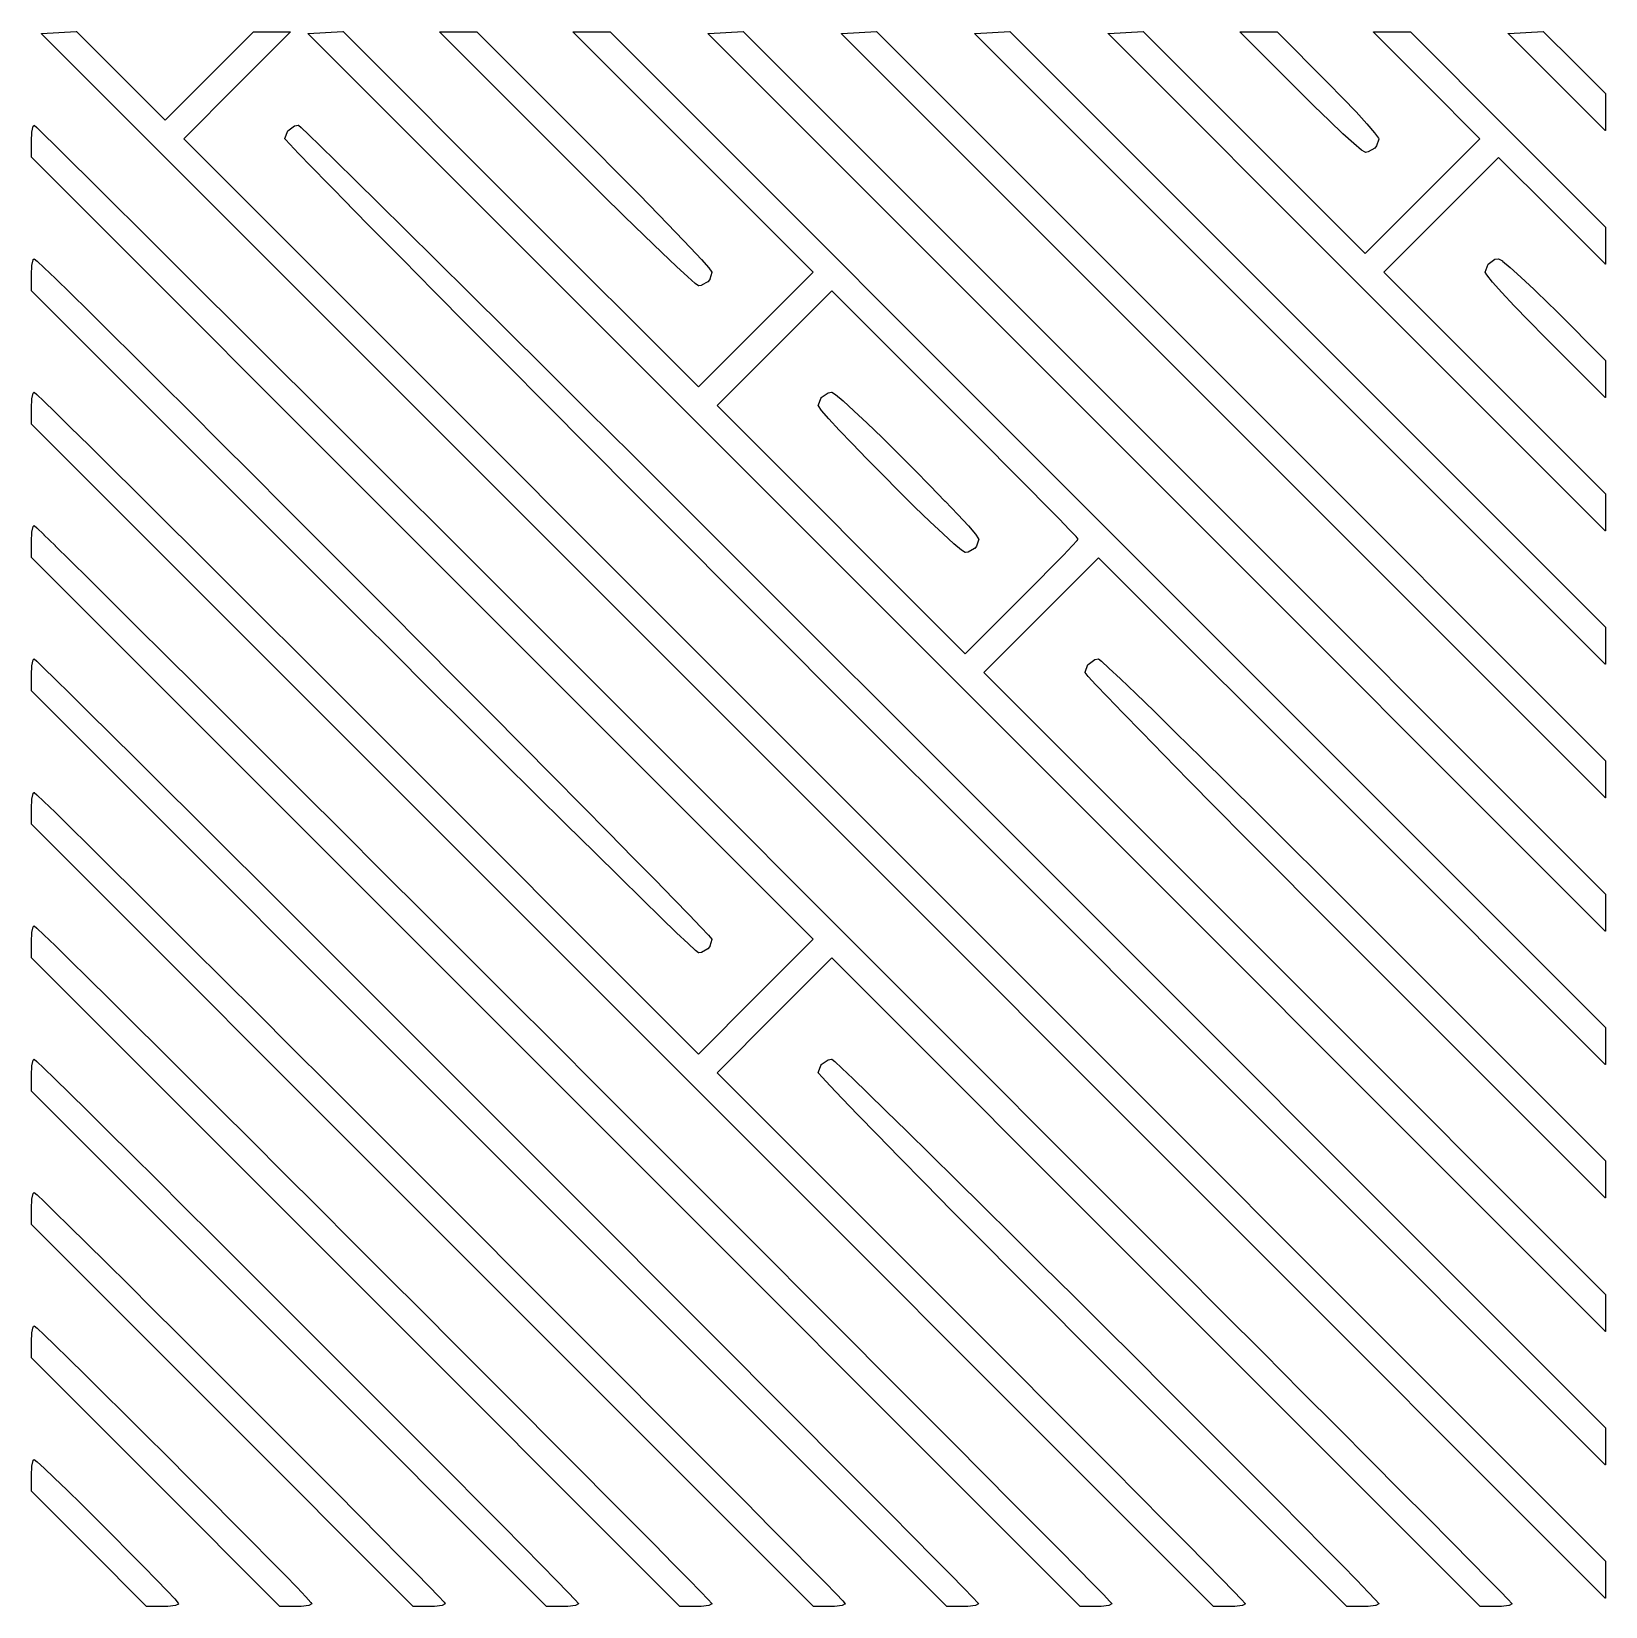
# Model space of a CAD drawing. Extents: x 110 to 150, y -100 to -60.
import ezdxf

# ---------------------------------------------------------------- set-up
doc = ezdxf.new("R2010")
doc.units = 0
doc.layers.add('BLACK', color=7, linetype='CONTINUOUS')

msp = doc.modelspace()

# ---------------------------------------------------------------- linework, layer by layer
at = {"layer": 'BLACK', "linetype": 'CONTINUOUS'}
for p, q in [((110.266, -60.059), (110.267, -60.0588)), ((110.266, -60.0592), (110.266, -60.059)), ((110.266, -60.0593), (110.266, -60.0592)), ((110.266, -60.0597), (110.266, -60.0593)), ((110.266, -60.06), (110.266, -60.0597)), ((110.266, -60.0601), (110.266, -60.06)), ((110.266, -60.0603), (110.266, -60.0601)), ((110.266, -60.0606), (110.266, -60.0603)), ((110.266, -60.0609), (110.266, -60.0606)), ((110.266, -60.0611), (110.266, -60.0609)), ((110.266, -60.0613), (110.266, -60.0611)), ((110.266, -60.0616), (110.266, -60.0613)), ((110.266, -60.0619), (110.266, -60.0616)), ((110.266, -60.0621), (110.266, -60.0619)), ((110.266, -60.0622), (110.266, -60.0621)), ((110.266, -60.0625), (110.266, -60.0622)), ((110.266, -60.0629), (110.266, -60.0625)), ((110.266, -60.063), (110.266, -60.0629)), ((110.267, -60.0631), (110.266, -60.063)), ((110.267, -60.0576), (110.268, -60.0574)), ((110.267, -60.0577), (110.267, -60.0576)), ((110.267, -60.0579), (110.267, -60.0577)), ((110.267, -60.0582), (110.267, -60.0579)), ((110.267, -60.0583), (110.267, -60.0582)), ((110.267, -60.0585), (110.267, -60.0583)), ((110.267, -60.0588), (110.267, -60.0585)), ((110.267, -60.0634), (110.267, -60.0631)), ((110.267, -60.0637), (110.267, -60.0634)), ((110.267, -60.0638), (110.267, -60.0637)), ((110.267, -60.064), (110.267, -60.0638)), ((110.267, -60.0642), (110.267, -60.064)), ((110.267, -60.0645), (110.267, -60.0642)), ((130.123, -79.9188), (110.267, -60.0645)), ((110.267, -60.0645), (110.267, -60.0645)), ((110.268, -60.0568), (110.269, -60.0567)), ((110.268, -60.0569), (110.268, -60.0568)), ((110.268, -60.057), (110.268, -60.0569)), ((110.268, -60.0572), (110.268, -60.057)), ((110.268, -60.0574), (110.268, -60.0572)), ((110.269, -60.0563), (110.27, -60.0562)), ((110.269, -60.0564), (110.269, -60.0563)), ((110.269, -60.0565), (110.269, -60.0564)), ((110.269, -60.0564), (110.269, -60.0564)), ((110.269, -60.0567), (110.269, -60.0565)), ((110.27, -60.0561), (110.271, -60.056)), ((110.27, -60.0562), (110.27, -60.0561)), ((110.27, -60.0561), (110.27, -60.0561)), ((110.27, -60.0561), (110.27, -60.0561)), ((110.271, -60.056), (111.149, -60.0038)), ((111.149, -60.0038), (111.149, -60.0038)), ((111.149, -60.0038), (111.149, -60.0038)), ((111.149, -60.0038), (111.149, -60.0038)), ((111.149, -60.0038), (111.15, -60.0038)), ((111.15, -60.0038), (111.15, -60.0038)), ((111.15, -60.0038), (111.15, -60.0039)), ((111.15, -60.0039), (111.15, -60.0039)), ((111.15, -60.0039), (111.151, -60.004)), ((111.151, -60.004), (111.151, -60.0041)), ((111.151, -60.0041), (111.151, -60.0041)), ((111.151, -60.0041), (111.151, -60.0042)), ((111.151, -60.0042), (111.152, -60.0043)), ((111.152, -60.0043), (111.152, -60.0045)), ((111.152, -60.0045), (111.152, -60.0046)), ((111.152, -60.0046), (111.152, -60.0046)), ((111.152, -60.0046), (111.153, -60.0049)), ((111.153, -60.0049), (111.153, -60.0051)), ((111.153, -60.0051), (111.153, -60.0052)), ((111.153, -60.0052), (111.153, -60.0052)), ((111.153, -60.0052), (112.281, -61.1308)), ((114.525, -61.1357), (115.648, -60.0151)), ((116.582, -60.0222), (115.229, -61.3773)), ((115.648, -60.0148), (115.649, -60.0145)), ((115.648, -60.0151), (115.648, -60.0148)), ((115.648, -60.0151), (115.648, -60.0151)), ((115.649, -60.014), (115.65, -60.0139)), ((115.649, -60.0143), (115.649, -60.014)), ((115.649, -60.014), (115.649, -60.014)), ((115.649, -60.014), (115.649, -60.014)), ((115.649, -60.0145), (115.649, -60.0143)), ((115.649, -60.0145), (115.649, -60.0145)), ((115.649, -60.0145), (115.649, -60.0145)), ((115.65, -60.0138), (115.651, -60.0137)), ((115.65, -60.0139), (115.65, -60.0138)), ((115.65, -60.0138), (115.65, -60.0138)), ((115.65, -60.0138), (115.65, -60.0138)), ((115.651, -60.0137), (115.651, -60.0137)), ((115.651, -60.0137), (116.578, -60.0137)), ((116.578, -60.0137), (116.579, -60.0137)), ((116.579, -60.0137), (116.579, -60.0138)), ((116.579, -60.0138), (116.579, -60.0138)), ((116.579, -60.0138), (116.579, -60.0138)), ((116.579, -60.0138), (116.58, -60.0139)), ((116.58, -60.0139), (116.58, -60.0141)), ((116.58, -60.0141), (116.58, -60.0141)), ((116.58, -60.0141), (116.58, -60.0141)), ((116.58, -60.0141), (116.581, -60.0144)), ((116.581, -60.0144), (116.581, -60.0145)), ((116.581, -60.0145), (116.581, -60.0145)), ((116.581, -60.0145), (116.581, -60.0145)), ((116.581, -60.0145), (116.582, -60.0148)), ((116.582, -60.0148), (116.582, -60.0152)), ((116.582, -60.0152), (116.582, -60.0152)), ((116.582, -60.0152), (116.582, -60.0152)), ((116.582, -60.0152), (116.582, -60.0154)), ((116.582, -60.0154), (116.583, -60.0159)), ((116.583, -60.0214), (116.582, -60.0215)), ((116.582, -60.0215), (116.582, -60.0215)), ((116.582, -60.0215), (116.582, -60.0218)), ((116.582, -60.0218), (116.582, -60.0222)), ((116.583, -60.0159), (116.583, -60.0159)), ((116.583, -60.0159), (116.583, -60.0159)), ((116.583, -60.0159), (116.583, -60.0164)), ((116.583, -60.0164), (116.583, -60.0168)), ((116.583, -60.0168), (116.583, -60.0168)), ((116.583, -60.0168), (116.583, -60.0168)), ((116.583, -60.0168), (116.583, -60.0173)), ((116.583, -60.0173), (116.583, -60.0177)), ((116.583, -60.0177), (116.583, -60.0177)), ((116.583, -60.0177), (116.583, -60.0177)), ((116.583, -60.0177), (116.583, -60.0182)), ((116.583, -60.0182), (116.583, -60.0187)), ((116.583, -60.0187), (116.583, -60.0187)), ((116.583, -60.0187), (116.583, -60.0187)), ((116.583, -60.0187), (116.583, -60.0191)), ((116.583, -60.0191), (116.583, -60.0197)), ((116.583, -60.0197), (116.583, -60.0197)), ((116.583, -60.0197), (116.583, -60.0197)), ((116.583, -60.0197), (116.583, -60.0199)), ((116.583, -60.0199), (116.583, -60.0206)), ((116.583, -60.0206), (116.583, -60.0206)), ((116.583, -60.0206), (116.583, -60.0206)), ((116.583, -60.0206), (116.583, -60.0209)), ((116.583, -60.0209), (116.583, -60.0214)), ((117.039, -60.06), (117.04, -60.0597)), ((117.039, -60.0601), (117.039, -60.06)), ((117.039, -60.0603), (117.039, -60.0601)), ((117.039, -60.0606), (117.039, -60.0603)), ((117.039, -60.0609), (117.039, -60.0606)), ((117.039, -60.0611), (117.039, -60.0609)), ((117.039, -60.0613), (117.039, -60.0611)), ((117.039, -60.0616), (117.039, -60.0613)), ((117.039, -60.0619), (117.039, -60.0616)), ((117.039, -60.0621), (117.039, -60.0619)), ((117.039, -60.0622), (117.039, -60.0621)), ((117.04, -60.0625), (117.039, -60.0622)), ((117.04, -60.0579), (117.041, -60.0577)), ((117.04, -60.0582), (117.04, -60.0579)), ((117.04, -60.0583), (117.04, -60.0582)), ((117.04, -60.0585), (117.04, -60.0583)), ((117.04, -60.0588), (117.04, -60.0585)), ((117.04, -60.059), (117.04, -60.0588)), ((117.04, -60.0592), (117.04, -60.059)), ((117.04, -60.0593), (117.04, -60.0592)), ((117.04, -60.0597), (117.04, -60.0593)), ((117.04, -60.0629), (117.04, -60.0625)), ((117.04, -60.063), (117.04, -60.0629)), ((117.04, -60.0631), (117.04, -60.063)), ((117.04, -60.0634), (117.04, -60.0631)), ((117.04, -60.0637), (117.04, -60.0634)), ((117.04, -60.0638), (117.04, -60.0637)), ((117.04, -60.064), (117.04, -60.0638)), ((117.041, -60.0642), (117.04, -60.064)), ((117.041, -60.0569), (117.042, -60.0568)), ((117.041, -60.057), (117.041, -60.0569)), ((117.041, -60.0572), (117.041, -60.057)), ((117.041, -60.0574), (117.041, -60.0572)), ((117.041, -60.0576), (117.041, -60.0574)), ((117.041, -60.0577), (117.041, -60.0576)), ((117.041, -60.0645), (117.041, -60.0642)), ((133.721, -76.7438), (117.041, -60.0645)), ((117.041, -60.0645), (117.041, -60.0645)), ((117.042, -60.0564), (117.043, -60.0563)), ((117.042, -60.0565), (117.042, -60.0564)), ((117.042, -60.0564), (117.042, -60.0564)), ((117.042, -60.0567), (117.042, -60.0565)), ((117.042, -60.0568), (117.042, -60.0567)), ((117.043, -60.0562), (117.043, -60.0561)), ((117.043, -60.0561), (117.043, -60.0561)), ((117.043, -60.0561), (117.044, -60.0561)), ((117.043, -60.0563), (117.043, -60.0562)), ((117.044, -60.056), (117.484, -60.0299)), ((117.044, -60.0561), (117.044, -60.056)), ((117.484, -60.0299), (117.924, -60.0037)), ((117.484, -60.0299), (117.484, -60.0299)), ((117.924, -60.0037), (117.924, -60.0037)), ((117.924, -60.0037), (117.924, -60.0037)), ((117.924, -60.0037), (117.924, -60.0037)), ((117.924, -60.0037), (117.925, -60.0038)), ((117.925, -60.0038), (117.925, -60.0038)), ((117.925, -60.0038), (117.925, -60.0038)), ((117.925, -60.0038), (117.925, -60.0038)), ((117.925, -60.0038), (117.926, -60.0039)), ((117.926, -60.0039), (117.926, -60.004)), ((117.926, -60.004), (117.926, -60.0041)), ((117.926, -60.0041), (117.926, -60.0041)), ((117.926, -60.0041), (117.927, -60.0043)), ((117.927, -60.0043), (117.927, -60.0044)), ((117.927, -60.0044), (117.927, -60.0045)), ((117.927, -60.0045), (117.927, -60.0046)), ((117.927, -60.0046), (117.928, -60.0048)), ((117.928, -60.0048), (117.928, -60.005)), ((117.928, -60.005), (117.928, -60.0051)), ((117.928, -60.0051), (117.928, -60.0052)), ((117.928, -60.0052), (122.442, -64.5184)), ((120.386, -60.0172), (120.387, -60.0167)), ((120.386, -60.0176), (120.386, -60.0172)), ((120.386, -60.0177), (120.386, -60.0176)), ((120.386, -60.0183), (120.386, -60.0177)), ((120.386, -60.0177), (120.386, -60.0177)), ((120.386, -60.0186), (120.386, -60.0183)), ((120.386, -60.0191), (120.386, -60.0186)), ((120.386, -60.0186), (120.386, -60.0186)), ((120.386, -60.0186), (120.386, -60.0186)), ((120.386, -60.0196), (120.386, -60.0191)), ((120.386, -60.02), (120.386, -60.0196)), ((120.386, -60.0196), (120.386, -60.0196)), ((120.386, -60.0196), (120.386, -60.0196)), ((120.387, -60.0205), (120.386, -60.02)), ((120.387, -60.0155), (120.388, -60.0151)), ((120.387, -60.0159), (120.387, -60.0155)), ((120.387, -60.0163), (120.387, -60.0159)), ((120.387, -60.0159), (120.387, -60.0159)), ((120.387, -60.0159), (120.387, -60.0159)), ((120.387, -60.0167), (120.387, -60.0163)), ((120.387, -60.0167), (120.387, -60.0167)), ((120.387, -60.0167), (120.387, -60.0167)), ((120.387, -60.0209), (120.387, -60.0205)), ((120.387, -60.0205), (120.387, -60.0205)), ((120.387, -60.0205), (120.387, -60.0205)), ((120.387, -60.0214), (120.387, -60.0209)), ((120.387, -60.0217), (120.387, -60.0214)), ((120.387, -60.0214), (120.387, -60.0214)), ((120.387, -60.0214), (120.387, -60.0214)), ((120.388, -60.0222), (120.387, -60.0217)), ((120.388, -60.0145), (120.389, -60.0143)), ((120.388, -60.0148), (120.388, -60.0145)), ((120.388, -60.0145), (120.388, -60.0145)), ((120.388, -60.0145), (120.388, -60.0145)), ((120.388, -60.0151), (120.388, -60.0148)), ((120.388, -60.0151), (120.388, -60.0151)), ((120.388, -60.0151), (120.388, -60.0151)), ((123.604, -63.2395), (120.388, -60.0222)), ((120.388, -60.0222), (120.388, -60.0222)), ((120.389, -60.014), (120.39, -60.0139)), ((120.389, -60.0143), (120.389, -60.014)), ((120.389, -60.014), (120.389, -60.014)), ((120.389, -60.014), (120.389, -60.014)), ((120.39, -60.0138), (120.391, -60.0137)), ((120.39, -60.0139), (120.39, -60.0138)), ((120.39, -60.0138), (120.39, -60.0138)), ((120.39, -60.0138), (120.39, -60.0138)), ((120.391, -60.0137), (120.391, -60.0137)), ((120.391, -60.0137), (121.323, -60.0137)), ((121.323, -60.0137), (121.324, -60.0138)), ((121.323, -60.0137), (121.323, -60.0137)), ((121.324, -60.0138), (121.324, -60.0138)), ((121.324, -60.0138), (121.324, -60.0138)), ((121.324, -60.0138), (121.324, -60.0139)), ((121.324, -60.0139), (121.324, -60.0141)), ((121.324, -60.0141), (121.325, -60.0141)), ((121.325, -60.0141), (121.325, -60.0141)), ((121.325, -60.0141), (121.325, -60.0143)), ((121.325, -60.0143), (121.325, -60.0145)), ((121.325, -60.0145), (121.325, -60.0145)), ((121.325, -60.0145), (121.325, -60.0145)), ((121.325, -60.0145), (121.326, -60.0148)), ((121.326, -60.0148), (121.326, -60.0151)), ((121.326, -60.0151), (124.31, -63.0001)), ((123.773, -60.0163), (123.774, -60.0159)), ((123.773, -60.0167), (123.773, -60.0163)), ((123.773, -60.0172), (123.773, -60.0167)), ((123.773, -60.0167), (123.773, -60.0167)), ((123.773, -60.0167), (123.773, -60.0167)), ((123.773, -60.0176), (123.773, -60.0172)), ((123.773, -60.0177), (123.773, -60.0176)), ((123.773, -60.0183), (123.773, -60.0177)), ((123.773, -60.0177), (123.773, -60.0177)), ((123.773, -60.0186), (123.773, -60.0183)), ((123.773, -60.0191), (123.773, -60.0186)), ((123.773, -60.0186), (123.773, -60.0186)), ((123.773, -60.0186), (123.773, -60.0186)), ((123.773, -60.0196), (123.773, -60.0191)), ((123.773, -60.02), (123.773, -60.0196)), ((123.773, -60.0196), (123.773, -60.0196)), ((123.773, -60.0196), (123.773, -60.0196)), ((123.773, -60.0205), (123.773, -60.02)), ((123.773, -60.021), (123.773, -60.0205)), ((123.773, -60.0205), (123.773, -60.0205)), ((123.773, -60.0205), (123.773, -60.0205)), ((123.774, -60.0214), (123.773, -60.021)), ((123.774, -60.0151), (123.775, -60.0148)), ((123.774, -60.0155), (123.774, -60.0151)), ((123.774, -60.0151), (123.774, -60.0151)), ((123.774, -60.0151), (123.774, -60.0151)), ((123.774, -60.0159), (123.774, -60.0155)), ((123.774, -60.0159), (123.774, -60.0159)), ((123.774, -60.0159), (123.774, -60.0159)), ((123.774, -60.0217), (123.774, -60.0214)), ((123.774, -60.0214), (123.774, -60.0214)), ((123.774, -60.0214), (123.774, -60.0214)), ((123.774, -60.0222), (123.774, -60.0217)), ((129.865, -66.1148), (123.774, -60.0222)), ((123.774, -60.0222), (123.774, -60.0222)), ((123.775, -60.0143), (123.776, -60.014)), ((123.775, -60.0145), (123.775, -60.0143)), ((123.775, -60.0148), (123.775, -60.0145)), ((123.775, -60.0145), (123.775, -60.0145)), ((123.775, -60.0145), (123.775, -60.0145)), ((123.776, -60.0139), (123.777, -60.0138)), ((123.776, -60.014), (123.776, -60.0139)), ((123.776, -60.014), (123.776, -60.014)), ((123.776, -60.014), (123.776, -60.014)), ((123.777, -60.0138), (123.777, -60.0137)), ((123.777, -60.0137), (123.778, -60.0137)), ((123.777, -60.0138), (123.777, -60.0138)), ((123.777, -60.0138), (123.777, -60.0138)), ((123.778, -60.0137), (124.709, -60.0137)), ((124.709, -60.0137), (124.709, -60.0137)), ((124.709, -60.0137), (124.71, -60.0138)), ((124.71, -60.0138), (124.71, -60.0138)), ((124.71, -60.0138), (124.71, -60.0138)), ((124.71, -60.0138), (124.71, -60.0139)), ((124.71, -60.0139), (124.71, -60.0141)), ((124.71, -60.0141), (124.71, -60.0141)), ((124.71, -60.0141), (124.711, -60.0141)), ((124.711, -60.0141), (124.711, -60.0143)), ((124.711, -60.0143), (124.711, -60.0145)), ((124.711, -60.0145), (124.711, -60.0145)), ((124.711, -60.0145), (124.711, -60.0145)), ((124.711, -60.0145), (124.712, -60.0148)), ((124.712, -60.0148), (124.712, -60.0151)), ((124.712, -60.0151), (137.348, -72.6517)), ((127.199, -60.0597), (127.2, -60.0593)), ((127.199, -60.06), (127.199, -60.0597)), ((127.199, -60.0601), (127.199, -60.06)), ((127.199, -60.0603), (127.199, -60.0601)), ((127.199, -60.0606), (127.199, -60.0603)), ((127.199, -60.0609), (127.199, -60.0606)), ((127.199, -60.0611), (127.199, -60.0609)), ((127.199, -60.0613), (127.199, -60.0611)), ((127.199, -60.0616), (127.199, -60.0613)), ((127.199, -60.0619), (127.199, -60.0616)), ((127.199, -60.0621), (127.199, -60.0619)), ((127.199, -60.0622), (127.199, -60.0621)), ((127.2, -60.0625), (127.199, -60.0622)), ((127.2, -60.0579), (127.201, -60.0577)), ((127.2, -60.0582), (127.2, -60.0579)), ((127.2, -60.0583), (127.2, -60.0582)), ((127.2, -60.0585), (127.2, -60.0583)), ((127.2, -60.0587), (127.2, -60.0585)), ((127.2, -60.059), (127.2, -60.0587)), ((127.2, -60.0592), (127.2, -60.059)), ((127.2, -60.0593), (127.2, -60.0592)), ((127.2, -60.0629), (127.2, -60.0625)), ((127.2, -60.063), (127.2, -60.0629)), ((127.2, -60.0631), (127.2, -60.063)), ((127.2, -60.0634), (127.2, -60.0631)), ((127.2, -60.0637), (127.2, -60.0634)), ((127.2, -60.0638), (127.2, -60.0637)), ((127.2, -60.064), (127.2, -60.0638)), ((127.2, -60.0642), (127.2, -60.064)), ((127.201, -60.0645), (127.2, -60.0642)), ((127.201, -60.0569), (127.202, -60.0568)), ((127.201, -60.057), (127.201, -60.0569)), ((127.201, -60.0572), (127.201, -60.057)), ((127.201, -60.0574), (127.201, -60.0572)), ((127.201, -60.0576), (127.201, -60.0574)), ((127.201, -60.0577), (127.201, -60.0576)), ((138.589, -71.452), (127.201, -60.0645)), ((127.201, -60.0645), (127.201, -60.0645)), ((127.202, -60.0564), (127.203, -60.0563)), ((127.202, -60.0565), (127.202, -60.0564)), ((127.202, -60.0564), (127.202, -60.0564)), ((127.202, -60.0567), (127.202, -60.0565)), ((127.202, -60.0568), (127.202, -60.0567)), ((127.203, -60.0562), (127.203, -60.0561)), ((127.203, -60.0561), (127.203, -60.0561)), ((127.203, -60.0561), (127.204, -60.0561)), ((127.203, -60.0563), (127.203, -60.0562)), ((127.204, -60.056), (127.644, -60.0299)), ((127.204, -60.0561), (127.204, -60.056)), ((127.644, -60.0299), (128.084, -60.0037)), ((128.084, -60.0037), (128.085, -60.0037)), ((128.085, -60.0037), (128.086, -60.0038)), ((128.085, -60.0037), (128.085, -60.0037)), ((128.085, -60.0037), (128.085, -60.0037)), ((128.085, -60.0037), (128.085, -60.0037)), ((128.086, -60.0038), (128.086, -60.0038)), ((128.086, -60.0038), (128.086, -60.0038)), ((128.086, -60.0038), (128.086, -60.0039)), ((128.086, -60.0039), (128.086, -60.004)), ((128.086, -60.004), (128.087, -60.0041)), ((128.087, -60.0041), (128.087, -60.0041)), ((128.087, -60.0041), (128.087, -60.0043)), ((128.087, -60.0043), (128.087, -60.0044)), ((128.087, -60.0044), (128.087, -60.0045)), ((128.087, -60.0045), (128.088, -60.0045)), ((128.088, -60.0045), (128.088, -60.0048)), ((128.088, -60.0048), (128.088, -60.005)), ((128.088, -60.005), (128.088, -60.0051)), ((128.088, -60.0051), (128.088, -60.0052)), ((128.088, -60.0052), (139.037, -70.9532)), ((130.586, -60.0587), (130.587, -60.0585)), ((130.586, -60.059), (130.586, -60.0587)), ((130.586, -60.0592), (130.586, -60.059)), ((130.586, -60.0593), (130.586, -60.0592)), ((130.586, -60.0597), (130.586, -60.0593)), ((130.586, -60.06), (130.586, -60.0597)), ((130.586, -60.0601), (130.586, -60.06)), ((130.586, -60.0603), (130.586, -60.0601)), ((130.586, -60.0606), (130.586, -60.0603)), ((130.586, -60.0609), (130.586, -60.0606)), ((130.586, -60.0611), (130.586, -60.0609)), ((130.586, -60.0613), (130.586, -60.0611)), ((130.586, -60.0616), (130.586, -60.0613)), ((130.586, -60.0619), (130.586, -60.0616)), ((130.586, -60.0621), (130.586, -60.0619)), ((130.586, -60.0622), (130.586, -60.0621)), ((130.586, -60.0625), (130.586, -60.0622)), ((130.586, -60.0629), (130.586, -60.0625)), ((130.586, -60.063), (130.586, -60.0629)), ((130.586, -60.0631), (130.586, -60.063)), ((130.587, -60.0634), (130.586, -60.0631)), ((130.587, -60.0574), (130.588, -60.0572)), ((130.587, -60.0576), (130.587, -60.0574)), ((130.587, -60.0577), (130.587, -60.0576)), ((130.587, -60.0579), (130.587, -60.0577)), ((130.587, -60.0582), (130.587, -60.0579)), ((130.587, -60.0583), (130.587, -60.0582)), ((130.587, -60.0585), (130.587, -60.0583)), ((130.587, -60.0637), (130.587, -60.0634)), ((130.587, -60.0638), (130.587, -60.0637)), ((130.587, -60.064), (130.587, -60.0638)), ((130.587, -60.0642), (130.587, -60.064)), ((130.587, -60.0645), (130.587, -60.0642)), ((140.283, -69.7587), (130.587, -60.0645)), ((130.587, -60.0645), (130.587, -60.0645)), ((130.588, -60.0567), (130.589, -60.0565)), ((130.588, -60.0568), (130.588, -60.0567)), ((130.588, -60.0569), (130.588, -60.0568)), ((130.588, -60.057), (130.588, -60.0569)), ((130.588, -60.0572), (130.588, -60.057)), ((130.589, -60.0563), (130.59, -60.0562)), ((130.589, -60.0564), (130.589, -60.0563)), ((130.589, -60.0565), (130.589, -60.0564)), ((130.589, -60.0564), (130.589, -60.0564)), ((130.59, -60.0561), (130.591, -60.056)), ((130.59, -60.0562), (130.59, -60.0561)), ((130.59, -60.0561), (130.59, -60.0561)), ((130.59, -60.0561), (130.59, -60.0561)), ((130.591, -60.056), (131.031, -60.0299)), ((131.031, -60.0299), (131.471, -60.0037)), ((131.471, -60.0037), (131.471, -60.0037)), ((131.471, -60.0037), (131.471, -60.0037)), ((131.471, -60.0037), (131.471, -60.0037)), ((131.471, -60.0037), (131.472, -60.0037)), ((131.472, -60.0037), (131.472, -60.0038)), ((131.472, -60.0038), (131.472, -60.0038)), ((131.472, -60.0038), (131.472, -60.0038)), ((131.472, -60.0038), (131.473, -60.0039)), ((131.473, -60.0039), (131.473, -60.004)), ((131.473, -60.004), (131.473, -60.0041)), ((131.473, -60.0041), (131.473, -60.0041)), ((131.473, -60.0041), (131.474, -60.0043)), ((131.474, -60.0043), (131.474, -60.0044)), ((131.474, -60.0044), (131.474, -60.0045)), ((131.474, -60.0045), (131.474, -60.0045)), ((131.474, -60.0045), (131.474, -60.0048)), ((131.474, -60.0048), (131.475, -60.005)), ((131.475, -60.005), (131.475, -60.0051)), ((131.475, -60.0051), (131.475, -60.0052)), ((131.475, -60.0052), (140.73, -69.2598)), ((133.972, -60.0609), (133.973, -60.0606)), ((133.973, -60.0611), (133.972, -60.0609)), ((133.972, -60.0613), (133.973, -60.0611)), ((133.973, -60.0616), (133.972, -60.0613)), ((133.973, -60.0582), (133.974, -60.0579)), ((133.973, -60.0583), (133.973, -60.0582)), ((133.973, -60.0585), (133.973, -60.0583)), ((133.973, -60.0587), (133.973, -60.0585)), ((133.973, -60.059), (133.973, -60.0587)), ((133.973, -60.0592), (133.973, -60.059)), ((133.973, -60.0593), (133.973, -60.0592)), ((133.973, -60.0597), (133.973, -60.0593)), ((133.973, -60.06), (133.973, -60.0597)), ((133.973, -60.0601), (133.973, -60.06)), ((133.973, -60.0603), (133.973, -60.0601)), ((133.973, -60.0606), (133.973, -60.0603)), ((133.973, -60.0619), (133.973, -60.0616)), ((133.973, -60.0621), (133.973, -60.0619)), ((133.973, -60.0622), (133.973, -60.0621)), ((133.973, -60.0625), (133.973, -60.0622)), ((133.973, -60.0629), (133.973, -60.0625)), ((133.973, -60.063), (133.973, -60.0629)), ((133.973, -60.0631), (133.973, -60.063)), ((133.973, -60.0634), (133.973, -60.0631)), ((133.973, -60.0637), (133.973, -60.0634)), ((133.973, -60.0638), (133.973, -60.0637)), ((133.973, -60.064), (133.973, -60.0638)), ((133.974, -60.0642), (133.973, -60.064)), ((133.974, -60.057), (133.975, -60.0569)), ((133.974, -60.0572), (133.974, -60.057)), ((133.974, -60.0574), (133.974, -60.0572)), ((133.974, -60.0576), (133.974, -60.0574)), ((133.974, -60.0577), (133.974, -60.0576)), ((133.974, -60.0579), (133.974, -60.0577)), ((133.974, -60.0645), (133.974, -60.0642)), ((141.976, -68.0653), (133.974, -60.0645)), ((133.974, -60.0645), (133.974, -60.0645)), ((133.975, -60.0565), (133.975, -60.0564)), ((133.975, -60.0564), (133.976, -60.0564)), ((133.975, -60.0567), (133.975, -60.0565)), ((133.975, -60.0568), (133.975, -60.0567)), ((133.975, -60.0569), (133.975, -60.0568)), ((133.976, -60.0562), (133.976, -60.0561)), ((133.976, -60.0561), (133.977, -60.0561)), ((133.976, -60.0563), (133.976, -60.0562)), ((133.976, -60.0564), (133.976, -60.0563)), ((133.977, -60.056), (134.417, -60.0299)), ((133.977, -60.0561), (133.977, -60.056)), ((133.977, -60.0561), (133.977, -60.0561)), ((134.417, -60.0299), (134.858, -60.0037)), ((134.858, -60.0037), (134.859, -60.0038)), ((134.858, -60.0037), (134.858, -60.0037)), ((134.858, -60.0037), (134.858, -60.0037)), ((134.858, -60.0037), (134.858, -60.0037)), ((134.858, -60.0037), (134.858, -60.0037)), ((134.859, -60.0038), (134.859, -60.0038)), ((134.859, -60.0038), (134.859, -60.0038)), ((134.859, -60.0038), (134.859, -60.0039)), ((134.859, -60.0039), (134.86, -60.004)), ((134.86, -60.004), (134.86, -60.0041)), ((134.86, -60.0041), (134.86, -60.0041)), ((134.86, -60.0041), (134.86, -60.0043)), ((134.86, -60.0043), (134.861, -60.0044)), ((134.861, -60.0044), (134.861, -60.0045)), ((134.861, -60.0045), (134.861, -60.0046)), ((134.861, -60.0046), (134.861, -60.0048)), ((134.861, -60.0048), (134.861, -60.005)), ((134.861, -60.005), (134.861, -60.0051)), ((134.861, -60.0051), (134.862, -60.0052)), ((134.862, -60.0052), (142.423, -67.5665)), ((137.359, -60.059), (137.36, -60.0587)), ((137.359, -60.0592), (137.359, -60.059)), ((137.359, -60.0593), (137.359, -60.0592)), ((137.359, -60.0597), (137.359, -60.0593)), ((137.359, -60.06), (137.359, -60.0597)), ((137.359, -60.0601), (137.359, -60.06)), ((137.359, -60.0603), (137.359, -60.0601)), ((137.359, -60.0606), (137.359, -60.0603)), ((137.359, -60.0609), (137.359, -60.0606)), ((137.359, -60.0611), (137.359, -60.0609)), ((137.359, -60.0613), (137.359, -60.0611)), ((137.359, -60.0616), (137.359, -60.0613)), ((137.359, -60.0619), (137.359, -60.0616)), ((137.359, -60.0621), (137.359, -60.0619)), ((137.359, -60.0622), (137.359, -60.0621)), ((137.359, -60.0625), (137.359, -60.0622)), ((137.359, -60.0629), (137.359, -60.0625)), ((137.359, -60.063), (137.359, -60.0629)), ((137.36, -60.0631), (137.359, -60.063)), ((137.36, -60.0576), (137.361, -60.0574)), ((137.36, -60.0577), (137.36, -60.0576)), ((137.36, -60.0579), (137.36, -60.0577)), ((137.36, -60.0582), (137.36, -60.0579)), ((137.36, -60.0583), (137.36, -60.0582)), ((137.36, -60.0585), (137.36, -60.0583)), ((137.36, -60.0587), (137.36, -60.0585)), ((137.36, -60.0634), (137.36, -60.0631)), ((137.36, -60.0637), (137.36, -60.0634)), ((137.36, -60.0638), (137.36, -60.0637)), ((137.36, -60.064), (137.36, -60.0638)), ((137.36, -60.0642), (137.36, -60.064)), ((137.36, -60.0645), (137.36, -60.0642)), ((137.361, -60.0645), (137.36, -60.0645)), ((137.361, -60.0568), (137.362, -60.0567)), ((137.361, -60.0569), (137.361, -60.0568)), ((137.361, -60.057), (137.361, -60.0569)), ((137.361, -60.0572), (137.361, -60.057)), ((137.361, -60.0574), (137.361, -60.0572)), ((143.669, -66.3719), (137.361, -60.0645)), ((137.362, -60.0563), (137.363, -60.0562)), ((137.362, -60.0564), (137.362, -60.0563)), ((137.362, -60.0565), (137.362, -60.0564)), ((137.362, -60.0564), (137.362, -60.0564)), ((137.362, -60.0567), (137.362, -60.0565)), ((137.363, -60.0561), (137.364, -60.056)), ((137.363, -60.0562), (137.363, -60.0561)), ((137.363, -60.0561), (137.363, -60.0561)), ((137.363, -60.0561), (137.363, -60.0561)), ((137.364, -60.056), (137.804, -60.0299)), ((137.804, -60.0299), (138.244, -60.0037)), ((138.244, -60.0037), (138.244, -60.0037)), ((138.244, -60.0037), (138.244, -60.0037)), ((138.244, -60.0037), (138.244, -60.0037)), ((138.244, -60.0037), (138.245, -60.0038)), ((138.245, -60.0038), (138.245, -60.0038)), ((138.245, -60.0038), (138.245, -60.0038)), ((138.245, -60.0038), (138.245, -60.0038)), ((138.245, -60.0038), (138.245, -60.0039)), ((138.245, -60.0039), (138.246, -60.004)), ((138.246, -60.004), (138.246, -60.0041)), ((138.246, -60.0041), (138.246, -60.0041)), ((138.246, -60.0041), (138.246, -60.0043)), ((138.246, -60.0043), (138.247, -60.0044)), ((138.247, -60.0044), (138.247, -60.0045)), ((138.247, -60.0045), (138.247, -60.0046)), ((138.247, -60.0046), (138.247, -60.0048)), ((138.247, -60.0048), (138.247, -60.005)), ((138.247, -60.005), (138.248, -60.0051)), ((138.248, -60.0051), (138.248, -60.0052)), ((138.248, -60.0052), (143.885, -65.6411)), ((140.707, -60.0167), (140.708, -60.0163)), ((140.707, -60.0172), (140.707, -60.0167)), ((140.707, -60.0167), (140.707, -60.0167)), ((140.707, -60.0167), (140.707, -60.0167)), ((140.707, -60.0176), (140.707, -60.0172)), ((140.707, -60.0177), (140.707, -60.0176)), ((140.707, -60.0183), (140.707, -60.0177)), ((140.707, -60.0177), (140.707, -60.0177)), ((140.707, -60.0186), (140.707, -60.0183)), ((140.707, -60.0191), (140.707, -60.0186)), ((140.707, -60.0186), (140.707, -60.0186)), ((140.707, -60.0186), (140.707, -60.0186)), ((140.707, -60.0196), (140.707, -60.0191)), ((140.707, -60.0198), (140.707, -60.0196)), ((140.707, -60.0196), (140.707, -60.0196)), ((140.707, -60.0196), (140.707, -60.0196)), ((140.707, -60.0205), (140.707, -60.0198)), ((140.708, -60.0209), (140.707, -60.0205)), ((140.707, -60.0205), (140.707, -60.0205)), ((140.707, -60.0205), (140.707, -60.0205)), ((140.708, -60.0155), (140.709, -60.0151)), ((140.708, -60.0159), (140.708, -60.0155)), ((140.708, -60.0163), (140.708, -60.0159)), ((140.708, -60.0159), (140.708, -60.0159)), ((140.708, -60.0159), (140.708, -60.0159)), ((140.708, -60.0214), (140.708, -60.0209)), ((140.708, -60.0217), (140.708, -60.0214)), ((140.708, -60.0214), (140.708, -60.0214)), ((140.708, -60.0214), (140.708, -60.0214)), ((140.709, -60.0222), (140.708, -60.0217)), ((140.709, -60.0145), (140.71, -60.0143)), ((140.709, -60.0148), (140.709, -60.0145)), ((140.709, -60.0145), (140.709, -60.0145)), ((140.709, -60.0145), (140.709, -60.0145)), ((140.709, -60.0151), (140.709, -60.0148)), ((140.709, -60.0151), (140.709, -60.0151)), ((140.709, -60.0151), (140.709, -60.0151)), ((142.231, -61.5462), (140.709, -60.0222)), ((140.709, -60.0222), (140.709, -60.0222)), ((140.71, -60.014), (140.711, -60.0139)), ((140.71, -60.0143), (140.71, -60.014)), ((140.71, -60.014), (140.71, -60.014)), ((140.71, -60.014), (140.71, -60.014)), ((140.711, -60.0138), (140.712, -60.0137)), ((140.711, -60.0139), (140.711, -60.0138)), ((140.711, -60.0138), (140.711, -60.0138)), ((140.711, -60.0138), (140.711, -60.0138)), ((140.712, -60.0137), (140.712, -60.0137)), ((140.712, -60.0137), (141.644, -60.0137)), ((141.644, -60.0137), (141.645, -60.0138)), ((141.644, -60.0137), (141.644, -60.0137)), ((141.645, -60.0138), (141.645, -60.0138)), ((141.645, -60.0138), (141.645, -60.0138)), ((141.645, -60.0138), (141.645, -60.0139)), ((141.645, -60.0139), (141.646, -60.0141)), ((141.646, -60.0141), (141.646, -60.0141)), ((141.646, -60.0141), (141.646, -60.0141)), ((141.646, -60.0141), (141.646, -60.0143)), ((141.646, -60.0143), (141.647, -60.0145)), ((141.647, -60.0145), (141.647, -60.0145)), ((141.647, -60.0145), (141.647, -60.0145)), ((141.647, -60.0145), (141.647, -60.0148)), ((141.647, -60.0148), (141.647, -60.0151)), ((141.647, -60.0151), (142.937, -61.3073)), ((144.094, -60.0167), (144.095, -60.0163)), ((144.094, -60.0171), (144.094, -60.0167)), ((144.094, -60.0167), (144.094, -60.0167)), ((144.094, -60.0167), (144.094, -60.0167)), ((144.094, -60.0176), (144.094, -60.0171)), ((144.094, -60.0177), (144.094, -60.0176)), ((144.094, -60.0182), (144.094, -60.0177)), ((144.094, -60.0177), (144.094, -60.0177)), ((144.094, -60.0186), (144.094, -60.0182)), ((144.094, -60.0191), (144.094, -60.0186)), ((144.094, -60.0186), (144.094, -60.0186)), ((144.094, -60.0186), (144.094, -60.0186)), ((144.094, -60.0196), (144.094, -60.0191)), ((144.094, -60.0199), (144.094, -60.0196)), ((144.094, -60.0196), (144.094, -60.0196)), ((144.094, -60.0196), (144.094, -60.0196)), ((144.094, -60.0205), (144.094, -60.0199)), ((144.095, -60.0209), (144.094, -60.0205)), ((144.094, -60.0205), (144.094, -60.0205)), ((144.094, -60.0205), (144.094, -60.0205)), ((144.095, -60.0151), (144.096, -60.0148)), ((144.095, -60.0155), (144.095, -60.0151)), ((144.095, -60.0151), (144.095, -60.0151)), ((144.095, -60.0151), (144.095, -60.0151)), ((144.095, -60.0159), (144.095, -60.0155)), ((144.095, -60.0163), (144.095, -60.0159)), ((144.095, -60.0159), (144.095, -60.0159)), ((144.095, -60.0159), (144.095, -60.0159)), ((144.095, -60.0214), (144.095, -60.0209)), ((144.095, -60.0217), (144.095, -60.0214)), ((144.095, -60.0214), (144.095, -60.0214)), ((144.095, -60.0214), (144.095, -60.0214)), ((144.095, -60.0221), (144.095, -60.0217)), ((144.095, -60.0222), (144.095, -60.0221)), ((145.448, -61.3772), (144.095, -60.0222)), ((144.096, -60.0145), (144.097, -60.0143)), ((144.096, -60.0148), (144.096, -60.0145)), ((144.096, -60.0145), (144.096, -60.0145)), ((144.096, -60.0145), (144.096, -60.0145)), ((144.097, -60.014), (144.098, -60.0139)), ((144.097, -60.0143), (144.097, -60.014)), ((144.097, -60.014), (144.097, -60.014)), ((144.097, -60.014), (144.097, -60.014)), ((144.098, -60.0138), (144.099, -60.0137)), ((144.098, -60.0139), (144.098, -60.0138)), ((144.098, -60.0138), (144.098, -60.0138)), ((144.098, -60.0138), (144.098, -60.0138)), ((144.099, -60.0137), (144.099, -60.0137)), ((144.099, -60.0137), (145.029, -60.0137)), ((145.029, -60.0137), (145.03, -60.0137)), ((145.03, -60.0137), (145.03, -60.0138)), ((145.03, -60.0138), (145.03, -60.0138)), ((145.03, -60.0138), (145.03, -60.0138)), ((145.03, -60.0138), (145.031, -60.0139)), ((145.031, -60.0139), (145.031, -60.0141)), ((145.031, -60.0141), (145.031, -60.0141)), ((145.031, -60.0141), (145.031, -60.0141)), ((145.031, -60.0141), (145.032, -60.0143)), ((145.032, -60.0143), (145.032, -60.0145)), ((145.032, -60.0145), (145.032, -60.0145)), ((145.032, -60.0145), (145.032, -60.0145)), ((145.032, -60.0145), (145.033, -60.0148)), ((145.033, -60.0148), (145.033, -60.0151)), ((145.033, -60.0151), (147.509, -62.4922)), ((147.517, -60.06), (147.518, -60.0597)), ((147.517, -60.0601), (147.517, -60.06)), ((147.517, -60.0603), (147.517, -60.0601)), ((147.517, -60.0606), (147.517, -60.0603)), ((147.517, -60.061), (147.517, -60.0606)), ((147.517, -60.0611), (147.517, -60.061)), ((147.517, -60.0613), (147.517, -60.0611)), ((147.517, -60.0616), (147.517, -60.0613)), ((147.517, -60.0619), (147.517, -60.0616)), ((147.517, -60.0621), (147.517, -60.0619)), ((147.517, -60.0622), (147.517, -60.0621)), ((147.518, -60.0625), (147.517, -60.0622)), ((147.518, -60.0579), (147.519, -60.0577)), ((147.518, -60.0582), (147.518, -60.0579)), ((147.518, -60.0583), (147.518, -60.0582)), ((147.518, -60.0585), (147.518, -60.0583)), ((147.518, -60.0588), (147.518, -60.0585)), ((147.518, -60.0591), (147.518, -60.0588)), ((147.518, -60.0592), (147.518, -60.0591)), ((147.518, -60.0593), (147.518, -60.0592)), ((147.518, -60.0597), (147.518, -60.0593)), ((147.518, -60.0629), (147.518, -60.0625)), ((147.518, -60.063), (147.518, -60.0629)), ((147.518, -60.0631), (147.518, -60.063)), ((147.518, -60.0634), (147.518, -60.0631)), ((147.518, -60.0637), (147.518, -60.0634)), ((147.518, -60.0639), (147.518, -60.0637)), ((147.518, -60.064), (147.518, -60.0639)), ((147.519, -60.0642), (147.518, -60.064)), ((147.519, -60.0569), (147.52, -60.0568)), ((147.519, -60.057), (147.519, -60.0569)), ((147.519, -60.0572), (147.519, -60.057)), ((147.519, -60.0574), (147.519, -60.0572)), ((147.519, -60.0576), (147.519, -60.0574)), ((147.519, -60.0577), (147.519, -60.0576)), ((147.519, -60.0645), (147.519, -60.0642)), ((148.748, -61.2911), (147.519, -60.0645)), ((147.519, -60.0645), (147.519, -60.0645)), ((147.52, -60.0564), (147.521, -60.0563)), ((147.52, -60.0565), (147.52, -60.0564)), ((147.52, -60.0564), (147.52, -60.0564)), ((147.52, -60.0567), (147.52, -60.0565)), ((147.52, -60.0568), (147.52, -60.0567)), ((147.521, -60.0562), (147.521, -60.0561)), ((147.521, -60.0561), (147.521, -60.0561)), ((147.521, -60.0561), (147.522, -60.0561)), ((147.521, -60.0563), (147.521, -60.0562)), ((147.522, -60.056), (147.962, -60.0299)), ((147.522, -60.0561), (147.522, -60.056)), ((147.962, -60.0299), (148.402, -60.0038)), ((148.402, -60.0038), (148.403, -60.0039)), ((148.402, -60.0038), (148.402, -60.0038)), ((148.402, -60.0038), (148.402, -60.0038)), ((148.402, -60.0038), (148.402, -60.0038)), ((148.402, -60.0038), (148.402, -60.0038)), ((148.403, -60.0039), (148.403, -60.0039)), ((148.403, -60.0039), (148.403, -60.0039)), ((148.403, -60.0039), (148.403, -60.004)), ((148.403, -60.004), (148.404, -60.0041)), ((148.404, -60.0041), (148.404, -60.0042)), ((148.404, -60.0042), (148.404, -60.0042)), ((148.404, -60.0042), (148.404, -60.0044)), ((148.404, -60.0044), (148.404, -60.0045)), ((148.404, -60.0045), (148.405, -60.0046)), ((148.405, -60.0046), (148.405, -60.0046)), ((148.405, -60.0046), (148.405, -60.0049)), ((148.405, -60.0049), (148.405, -60.0051)), ((148.405, -60.0051), (148.405, -60.0052)), ((148.405, -60.0052), (148.405, -60.0053)), ((148.405, -60.0053), (149.195, -60.7917)), ((112.281, -61.1308), (113.405, -62.2529)), ((113.405, -62.2529), (114.525, -61.1358)), ((114.525, -61.1358), (114.525, -61.1357)), ((114.525, -61.1357), (114.525, -61.1357)), ((149.195, -60.7917), (149.985, -61.5781)), ((115.229, -61.3773), (113.879, -62.7289)), ((142.582, -61.8942), (142.231, -61.5462)), ((142.231, -61.5462), (142.231, -61.5462)), ((142.231, -61.5462), (142.231, -61.5462)), ((142.937, -61.3073), (142.937, -61.3073)), ((142.937, -61.3073), (143.318, -61.6941)), ((146.798, -62.7287), (145.448, -61.3772)), ((145.448, -61.3772), (145.448, -61.3772)), ((149.978, -62.5177), (148.748, -61.2911)), ((148.748, -61.2911), (148.748, -61.2911)), ((142.582, -61.8943), (142.582, -61.8942)), ((142.975, -62.2746), (142.582, -61.8943)), ((143.318, -61.6941), (143.318, -61.6941)), ((143.318, -61.6941), (143.318, -61.6942)), ((143.318, -61.6942), (143.318, -61.6942)), ((143.318, -61.6942), (143.654, -62.0469)), ((149.985, -61.5781), (149.985, -61.5782)), ((149.985, -61.5782), (149.985, -61.5785)), ((149.985, -61.5785), (149.985, -61.5789)), ((149.985, -61.5789), (149.986, -61.5789)), ((149.986, -61.5789), (149.986, -61.5789)), ((149.986, -61.5789), (149.986, -61.5793)), ((149.986, -61.5793), (149.986, -61.5798)), ((149.986, -61.5798), (149.986, -61.5798)), ((149.986, -61.5798), (149.986, -61.5798)), ((149.986, -61.5798), (149.986, -61.5802)), ((149.986, -61.5802), (149.986, -61.5807)), ((149.986, -61.5807), (149.986, -61.5807)), ((149.986, -61.5807), (149.986, -61.5807)), ((149.986, -61.5807), (149.986, -61.5812)), ((149.986, -61.5812), (149.986, -61.5817)), ((149.986, -61.5817), (149.986, -62.5142)), ((142.975, -62.2747), (142.975, -62.2746)), ((142.975, -62.2746), (142.975, -62.2746)), ((143.319, -62.5986), (142.975, -62.2747)), ((143.654, -62.0469), (143.654, -62.0469)), ((143.654, -62.0469), (143.654, -62.0469)), ((143.654, -62.0469), (143.654, -62.0469)), ((143.654, -62.0469), (143.928, -62.3463)), ((143.928, -62.3463), (143.928, -62.3463)), ((143.928, -62.3463), (143.928, -62.3464)), ((143.928, -62.3464), (143.928, -62.3464)), ((143.928, -62.3464), (144.122, -62.573)), ((110.014, -62.7911), (110.026, -62.5567)), ((110.026, -62.5559), (110.056, -62.411)), ((110.026, -62.5562), (110.026, -62.5559)), ((110.026, -62.5566), (110.026, -62.5562)), ((110.026, -62.5567), (110.026, -62.5566)), ((110.056, -62.4106), (110.057, -62.4103)), ((110.056, -62.4109), (110.056, -62.4106)), ((110.056, -62.411), (110.056, -62.4109)), ((110.057, -62.4089), (110.058, -62.4086)), ((110.057, -62.4092), (110.057, -62.4089)), ((110.057, -62.4093), (110.057, -62.4092)), ((110.057, -62.4094), (110.057, -62.4093)), ((110.057, -62.4097), (110.057, -62.4094)), ((110.057, -62.41), (110.057, -62.4097)), ((110.057, -62.4102), (110.057, -62.41)), ((110.057, -62.4103), (110.057, -62.4102)), ((110.058, -62.4086), (110.079, -62.3859)), ((110.079, -62.3852), (110.08, -62.385)), ((110.079, -62.3853), (110.079, -62.3852)), ((110.079, -62.3856), (110.079, -62.3853)), ((110.079, -62.3853), (110.079, -62.3853)), ((110.079, -62.3859), (110.079, -62.3856)), ((110.079, -62.3859), (110.079, -62.3859)), ((110.08, -62.3848), (110.081, -62.3846)), ((110.08, -62.385), (110.08, -62.3848)), ((110.08, -62.3848), (110.08, -62.3848)), ((110.08, -62.3848), (110.08, -62.3848)), ((110.081, -62.3845), (110.082, -62.3844)), ((110.081, -62.3846), (110.081, -62.3845)), ((110.081, -62.3845), (110.081, -62.3845)), ((110.081, -62.3845), (110.081, -62.3845)), ((110.082, -62.3844), (110.082, -62.3843)), ((110.082, -62.3843), (110.082, -62.3843)), ((110.082, -62.3843), (110.082, -62.3843)), ((110.082, -62.3843), (110.082, -62.3844)), ((110.082, -62.3844), (110.083, -62.3844)), ((110.083, -62.3844), (110.083, -62.3844)), ((110.083, -62.3844), (110.083, -62.3844)), ((110.083, -62.3844), (110.083, -62.3845)), ((110.083, -62.3845), (110.084, -62.3846)), ((110.084, -62.3846), (110.084, -62.3847)), ((110.084, -62.3847), (110.084, -62.3847)), ((110.084, -62.3847), (110.084, -62.3848)), ((110.084, -62.3848), (110.085, -62.3851)), ((110.085, -62.3851), (110.085, -62.3851)), ((110.085, -62.3851), (110.085, -62.3851)), ((110.085, -62.3851), (110.085, -62.3853)), ((110.085, -62.3853), (110.086, -62.3856)), ((110.086, -62.3856), (110.15, -62.4447)), ((110.15, -62.4447), (110.15, -62.4447)), ((110.15, -62.4447), (110.15, -62.4447)), ((110.15, -62.4447), (110.15, -62.4448)), ((110.15, -62.4448), (110.329, -62.6181)), ((110.329, -62.6181), (110.329, -62.6181)), ((110.329, -62.6181), (110.329, -62.6181)), ((110.329, -62.6181), (110.616, -62.9003)), ((113.879, -62.7289), (131.93, -80.7802)), ((116.448, -62.7229), (116.449, -62.7225)), ((116.448, -62.723), (116.448, -62.7229)), ((116.448, -62.7235), (116.448, -62.723)), ((116.448, -62.723), (116.448, -62.723)), ((116.448, -62.7239), (116.448, -62.7235)), ((116.448, -62.724), (116.448, -62.7239)), ((116.448, -62.7244), (116.448, -62.724)), ((116.448, -62.724), (116.448, -62.724)), ((116.448, -62.7249), (116.448, -62.7244)), ((116.448, -62.725), (116.448, -62.7249)), ((116.448, -62.7249), (116.448, -62.7249)), ((116.449, -62.7254), (116.448, -62.725)), ((116.449, -62.7221), (116.522, -62.5264)), ((116.449, -62.7225), (116.449, -62.7221)), ((116.449, -62.7258), (116.449, -62.7254)), ((116.449, -62.7259), (116.449, -62.7258)), ((116.449, -62.7263), (116.449, -62.7259)), ((116.449, -62.7259), (116.449, -62.7259)), ((116.449, -62.7267), (116.449, -62.7263)), ((116.46, -62.7428), (116.449, -62.7267)), ((116.449, -62.7267), (116.449, -62.7267)), ((116.461, -62.743), (116.46, -62.7428)), ((116.461, -62.7432), (116.461, -62.743)), ((116.461, -62.7433), (116.461, -62.7432)), ((116.571, -62.8639), (116.461, -62.7433)), ((116.522, -62.5255), (116.523, -62.5251)), ((116.522, -62.5259), (116.522, -62.5255)), ((116.522, -62.5255), (116.522, -62.5255)), ((116.522, -62.5255), (116.522, -62.5255)), ((116.522, -62.5264), (116.522, -62.5259)), ((116.522, -62.5264), (116.522, -62.5264)), ((116.523, -62.5244), (116.524, -62.5241)), ((116.523, -62.5247), (116.523, -62.5244)), ((116.523, -62.5248), (116.523, -62.5247)), ((116.523, -62.5247), (116.523, -62.5247)), ((116.523, -62.5251), (116.523, -62.5248)), ((116.524, -62.5241), (116.697, -62.3997)), ((116.524, -62.5241), (116.524, -62.5241)), ((116.524, -62.5241), (116.524, -62.5241)), ((116.524, -62.5241), (116.524, -62.5241)), ((116.697, -62.3997), (116.698, -62.3996)), ((116.697, -62.3997), (116.697, -62.3997)), ((116.698, -62.3992), (116.699, -62.3991)), ((116.698, -62.3994), (116.698, -62.3992)), ((116.698, -62.3992), (116.698, -62.3992)), ((116.698, -62.3995), (116.698, -62.3994)), ((116.698, -62.3996), (116.698, -62.3995)), ((116.699, -62.3989), (116.787, -62.3844)), ((116.699, -62.399), (116.699, -62.3989)), ((116.699, -62.3989), (116.699, -62.3989)), ((116.699, -62.3989), (116.699, -62.3989)), ((116.699, -62.3991), (116.699, -62.399)), ((116.787, -62.3844), (116.787, -62.3843)), ((116.787, -62.3843), (116.788, -62.3844)), ((116.787, -62.3844), (116.787, -62.3844)), ((116.787, -62.3844), (116.787, -62.3844)), ((116.788, -62.3844), (116.788, -62.3843)), ((116.788, -62.3843), (116.788, -62.3844)), ((116.788, -62.3844), (116.788, -62.3844)), ((116.788, -62.3844), (116.789, -62.3844)), ((116.789, -62.3844), (116.789, -62.3845)), ((116.789, -62.3845), (116.789, -62.3845)), ((116.789, -62.3845), (116.789, -62.3846)), ((116.789, -62.3846), (116.79, -62.3847)), ((116.79, -62.3847), (116.79, -62.3848)), ((116.79, -62.3848), (116.79, -62.3849)), ((116.79, -62.3849), (116.79, -62.385)), ((116.79, -62.385), (116.791, -62.3851)), ((116.791, -62.3851), (116.791, -62.3853)), ((116.791, -62.3853), (116.791, -62.3854)), ((116.791, -62.3854), (116.791, -62.3855)), ((116.791, -62.3855), (116.861, -62.4446)), ((116.861, -62.4446), (116.861, -62.4447)), ((116.861, -62.4447), (116.861, -62.4447)), ((116.861, -62.4447), (116.862, -62.4448)), ((116.862, -62.4448), (117.046, -62.6189)), ((117.046, -62.6189), (117.047, -62.619)), ((117.047, -62.619), (117.047, -62.619)), ((117.047, -62.619), (117.341, -62.9033)), ((143.597, -62.85), (143.319, -62.5986)), ((143.319, -62.5986), (143.319, -62.5986)), ((143.319, -62.5986), (143.319, -62.5986)), ((143.319, -62.5986), (143.319, -62.5986)), ((144.122, -62.573), (144.122, -62.5731)), ((144.122, -62.5731), (144.123, -62.5732)), ((144.123, -62.5732), (144.123, -62.5733)), ((144.123, -62.5733), (144.22, -62.7079)), ((144.229, -62.7348), (144.173, -62.9074)), ((144.22, -62.7079), (144.22, -62.7079)), ((144.22, -62.7079), (144.22, -62.7081)), ((144.22, -62.7081), (144.22, -62.7083)), ((144.22, -62.7083), (144.22, -62.7085)), ((144.22, -62.7085), (144.221, -62.7088)), ((144.221, -62.7088), (144.221, -62.709)), ((144.221, -62.709), (144.221, -62.7091)), ((144.221, -62.7091), (144.229, -62.7316)), ((144.229, -62.7316), (144.229, -62.7316)), ((144.229, -62.7316), (144.229, -62.7318)), ((144.229, -62.7318), (144.229, -62.7319)), ((144.229, -62.7319), (144.229, -62.7322)), ((144.229, -62.7322), (144.229, -62.7326)), ((144.229, -62.7326), (144.229, -62.7327)), ((144.229, -62.7327), (144.229, -62.7328)), ((144.229, -62.7328), (144.229, -62.7332)), ((144.229, -62.7332), (144.229, -62.7335)), ((144.229, -62.7335), (144.229, -62.7337)), ((144.229, -62.7337), (144.229, -62.7338)), ((144.229, -62.7338), (144.229, -62.7342)), ((144.229, -62.7342), (144.229, -62.7345)), ((144.229, -62.7345), (144.229, -62.7346)), ((144.229, -62.7346), (144.229, -62.7348)), ((145.342, -64.1849), (146.798, -62.7287)), ((147.509, -62.4922), (149.985, -64.9692)), ((149.978, -62.518), (149.978, -62.5177)), ((149.979, -62.5183), (149.978, -62.518)), ((149.979, -62.5185), (149.979, -62.5183)), ((149.979, -62.5183), (149.979, -62.5183)), ((149.979, -62.5183), (149.979, -62.5183)), ((149.979, -62.5188), (149.979, -62.5185)), ((149.98, -62.5189), (149.979, -62.5188)), ((149.979, -62.5188), (149.979, -62.5188)), ((149.979, -62.5188), (149.979, -62.5188)), ((149.98, -62.519), (149.98, -62.5189)), ((149.981, -62.5191), (149.98, -62.519)), ((149.98, -62.519), (149.98, -62.519)), ((149.98, -62.519), (149.98, -62.519)), ((149.982, -62.5191), (149.981, -62.5191)), ((149.981, -62.5191), (149.981, -62.5191)), ((149.981, -62.5191), (149.981, -62.5191)), ((149.981, -62.5191), (149.981, -62.5191)), ((149.983, -62.5189), (149.982, -62.5191)), ((149.982, -62.5191), (149.982, -62.5191)), ((149.982, -62.5191), (149.982, -62.5191)), ((149.982, -62.5191), (149.982, -62.5191)), ((149.984, -62.5186), (149.983, -62.5188)), ((149.983, -62.5188), (149.983, -62.5188)), ((149.983, -62.5188), (149.983, -62.5188)), ((149.983, -62.5188), (149.983, -62.5189)), ((149.985, -62.518), (149.984, -62.5183)), ((149.984, -62.5183), (149.984, -62.5183)), ((149.984, -62.5183), (149.984, -62.5183)), ((149.984, -62.5183), (149.984, -62.5186)), ((149.986, -62.5166), (149.985, -62.5169)), ((149.985, -62.5169), (149.985, -62.517)), ((149.985, -62.517), (149.985, -62.517)), ((149.985, -62.517), (149.985, -62.5173)), ((149.985, -62.5173), (149.985, -62.5177)), ((149.985, -62.5177), (149.985, -62.5177)), ((149.985, -62.5177), (149.985, -62.5177)), ((149.985, -62.5177), (149.985, -62.518)), ((149.986, -62.5142), (149.986, -62.5148)), ((149.986, -62.5148), (149.986, -62.5152)), ((149.986, -62.5152), (149.986, -62.5152)), ((149.986, -62.5152), (149.986, -62.5152)), ((149.986, -62.5152), (149.986, -62.5157)), ((149.986, -62.5157), (149.986, -62.5161)), ((149.986, -62.5161), (149.986, -62.5161)), ((149.986, -62.5161), (149.986, -62.5161)), ((149.986, -62.5161), (149.986, -62.5166)), ((110.014, -62.7912), (110.014, -62.7911)), ((110.014, -62.7913), (110.014, -62.7912)), ((110.014, -63.1934), (110.014, -62.7913)), ((110.616, -62.9003), (110.616, -62.9003)), ((110.616, -62.9003), (110.616, -62.9003)), ((110.616, -62.9003), (111.007, -63.2857)), ((116.571, -62.864), (116.571, -62.8639)), ((116.571, -62.8639), (116.571, -62.8639)), ((116.571, -62.8639), (116.571, -62.8639)), ((116.793, -63.0972), (116.571, -62.864)), ((116.793, -63.0973), (116.793, -63.0972)), ((117.124, -63.4384), (116.793, -63.0973)), ((117.341, -62.9033), (117.341, -62.9033)), ((117.341, -62.9033), (117.741, -63.293)), ((124.31, -63.0001), (124.31, -63.0001)), ((124.31, -63.0001), (124.897, -63.5892)), ((143.597, -62.8501), (143.597, -62.85)), ((143.597, -62.85), (143.597, -62.85)), ((143.597, -62.85), (143.597, -62.85)), ((143.792, -63.0127), (143.597, -62.8501)), ((143.792, -63.0129), (143.792, -63.0127)), ((143.792, -63.0131), (143.792, -63.0129)), ((143.886, -63.0709), (143.792, -63.0131)), ((143.792, -63.0131), (143.792, -63.0131)), ((143.886, -63.071), (143.886, -63.0709)), ((143.887, -63.0712), (143.886, -63.071)), ((143.887, -63.0713), (143.887, -63.0712)), ((143.887, -63.0714), (143.887, -63.0713)), ((143.887, -63.0715), (143.887, -63.0714)), ((143.887, -63.0714), (143.887, -63.0714)), ((143.888, -63.0715), (143.887, -63.0715)), ((143.888, -63.0716), (143.888, -63.0715)), ((143.889, -63.0716), (143.888, -63.0717)), ((143.888, -63.0717), (143.888, -63.0716)), ((143.888, -63.0716), (143.888, -63.0716)), ((143.959, -63.0609), (143.889, -63.0716)), ((143.889, -63.0716), (143.889, -63.0716)), ((143.889, -63.0716), (143.889, -63.0716)), ((143.889, -63.0716), (143.889, -63.0717)), ((143.889, -63.0717), (143.889, -63.0716)), ((143.96, -63.0607), (143.959, -63.0608)), ((143.959, -63.0608), (143.959, -63.0609)), ((143.961, -63.0604), (143.96, -63.0605)), ((143.96, -63.0605), (143.96, -63.0606)), ((143.96, -63.0606), (143.96, -63.0607)), ((143.96, -63.0607), (143.96, -63.0607)), ((144.125, -62.9694), (143.961, -63.0603)), ((143.961, -63.0603), (143.961, -63.0604)), ((144.126, -62.9689), (144.125, -62.9692)), ((144.125, -62.9692), (144.125, -62.9694)), ((144.125, -62.9694), (144.125, -62.9694)), ((144.125, -62.9694), (144.125, -62.9694)), ((144.172, -62.9089), (144.126, -62.9681)), ((144.126, -62.9681), (144.126, -62.9682)), ((144.126, -62.9682), (144.126, -62.9682)), ((144.126, -62.9682), (144.126, -62.9682)), ((144.126, -62.9682), (144.126, -62.9686)), ((144.126, -62.9686), (144.126, -62.9689)), ((144.126, -62.9689), (144.126, -62.9689)), ((144.126, -62.9689), (144.126, -62.9689)), ((144.173, -62.9075), (144.172, -62.9078)), ((144.172, -62.9078), (144.172, -62.9081)), ((144.172, -62.9081), (144.172, -62.9082)), ((144.172, -62.9082), (144.172, -62.9084)), ((144.172, -62.9084), (144.172, -62.9087)), ((144.172, -62.9087), (144.172, -62.9089)), ((144.173, -62.9074), (144.173, -62.9075)), ((110.014, -63.1939), (110.014, -63.1934)), ((110.014, -63.1943), (110.014, -63.1939)), ((110.014, -63.1944), (110.014, -63.1943)), ((110.014, -63.1943), (110.014, -63.1943)), ((110.014, -63.1948), (110.014, -63.1944)), ((110.014, -63.1953), (110.014, -63.1948)), ((110.014, -63.1957), (110.014, -63.1953)), ((110.014, -63.1953), (110.014, -63.1953)), ((110.014, -63.1953), (110.014, -63.1953)), ((110.014, -63.1961), (110.014, -63.1957)), ((110.015, -63.1962), (110.014, -63.1961)), ((110.014, -63.1961), (110.014, -63.1961)), ((110.015, -63.1965), (110.015, -63.1962)), ((110.015, -63.1969), (110.015, -63.1965)), ((119.942, -73.1241), (110.015, -63.1969)), ((110.015, -63.1969), (110.015, -63.1969)), ((111.007, -63.2857), (111.007, -63.2857)), ((111.007, -63.2857), (111.494, -63.7689)), ((117.124, -63.4385), (117.124, -63.4384)), ((117.558, -63.8826), (117.124, -63.4385)), ((117.741, -63.293), (117.741, -63.293)), ((117.741, -63.293), (117.741, -63.293)), ((117.741, -63.293), (118.241, -63.7832)), ((123.912, -63.5469), (123.604, -63.2395)), ((123.604, -63.2395), (123.604, -63.2395)), ((124.509, -64.139), (123.912, -63.5469)), ((123.912, -63.5469), (123.912, -63.5469)), ((123.912, -63.5469), (123.912, -63.5469)), ((147.271, -63.202), (145.815, -64.6583)), ((148.623, -64.5515), (147.271, -63.202)), ((111.494, -63.7689), (111.494, -63.769)), ((111.494, -63.769), (111.494, -63.769)), ((111.494, -63.769), (112.074, -64.3443)), ((117.558, -63.8827), (117.558, -63.8826)), ((118.091, -64.425), (117.558, -63.8827)), ((118.241, -63.7832), (118.241, -63.7832)), ((118.241, -63.7832), (118.837, -64.3691)), ((124.897, -63.5892), (124.897, -63.5892)), ((124.897, -63.5892), (125.445, -64.1449)), ((112.074, -64.3443), (112.074, -64.3443)), ((112.074, -64.3443), (112.74, -65.0064)), ((118.837, -64.3691), (118.837, -64.3691)), ((118.837, -64.3691), (119.523, -65.0458)), ((125.066, -64.6879), (124.509, -64.139)), ((124.509, -64.139), (124.509, -64.139)), ((124.509, -64.139), (124.509, -64.139)), ((125.445, -64.1449), (125.445, -64.1449)), ((125.445, -64.1449), (125.445, -64.145)), ((125.445, -64.145), (125.943, -64.6553)), ((143.885, -65.6411), (145.342, -64.1849)), ((145.342, -64.1849), (145.342, -64.1849)), ((118.091, -64.4251), (118.091, -64.425)), ((118.091, -64.425), (118.091, -64.425)), ((118.717, -65.0608), (118.091, -64.4251)), ((122.442, -64.5184), (126.952, -69.028)), ((125.574, -65.1825), (125.066, -64.6879)), ((125.066, -64.6879), (125.066, -64.6879)), ((125.066, -64.6879), (125.066, -64.6879)), ((125.943, -64.6553), (125.943, -64.6553)), ((125.943, -64.6553), (125.943, -64.6553)), ((125.943, -64.6553), (126.381, -65.1084)), ((145.815, -64.6583), (144.359, -66.1145)), ((145.815, -64.6583), (145.815, -64.6583)), ((149.978, -65.9046), (148.623, -64.5515)), ((148.623, -64.5515), (148.623, -64.5515)), ((112.74, -65.0064), (112.74, -65.0064)), ((112.74, -65.0064), (113.487, -65.7496)), ((118.718, -65.0608), (118.717, -65.0608)), ((119.433, -65.7851), (118.718, -65.0608)), ((119.523, -65.0458), (119.523, -65.0458)), ((119.523, -65.0458), (120.294, -65.8086)), ((126.381, -65.1084), (126.381, -65.1084)), ((126.381, -65.1084), (126.381, -65.1084)), ((126.381, -65.1084), (126.746, -65.4922)), ((149.985, -64.9692), (149.985, -64.9692)), ((149.985, -64.9692), (149.985, -64.9696)), ((149.985, -64.9696), (149.985, -64.97)), ((149.985, -64.97), (149.986, -64.97)), ((149.986, -64.97), (149.986, -64.97)), ((149.986, -64.97), (149.986, -64.9705)), ((149.986, -64.9705), (149.986, -64.9708)), ((149.986, -64.9708), (149.986, -64.9708)), ((149.986, -64.9708), (149.986, -64.9709)), ((149.986, -64.9709), (149.986, -64.9714)), ((149.986, -64.9714), (149.986, -64.9718)), ((149.986, -64.9718), (149.986, -64.9718)), ((149.986, -64.9718), (149.986, -64.9718)), ((149.986, -64.9718), (149.986, -64.9723)), ((149.986, -64.9723), (149.986, -64.9727)), ((149.986, -64.9727), (149.986, -65.9011)), ((125.574, -65.1826), (125.574, -65.1825)), ((125.574, -65.1825), (125.574, -65.1825)), ((126.019, -65.612), (125.574, -65.1826)), ((126.746, -65.4922), (126.746, -65.4923)), ((126.746, -65.4923), (126.746, -65.4923)), ((126.746, -65.4923), (127.027, -65.795)), ((110.014, -66.1778), (110.026, -65.9433)), ((110.026, -65.9425), (110.056, -65.7977)), ((110.026, -65.9429), (110.026, -65.9425)), ((110.026, -65.9432), (110.026, -65.9429)), ((110.026, -65.9433), (110.026, -65.9432)), ((110.056, -65.7976), (110.057, -65.7973)), ((110.056, -65.7977), (110.056, -65.7976)), ((110.057, -65.7956), (110.058, -65.7953)), ((110.057, -65.7958), (110.057, -65.7956)), ((110.057, -65.7959), (110.057, -65.7958)), ((110.057, -65.7961), (110.057, -65.7959)), ((110.057, -65.7964), (110.057, -65.7961)), ((110.057, -65.7967), (110.057, -65.7964)), ((110.057, -65.7968), (110.057, -65.7967)), ((110.057, -65.7969), (110.057, -65.7968)), ((110.057, -65.7973), (110.057, -65.7969)), ((110.058, -65.7953), (110.079, -65.7726)), ((110.079, -65.7719), (110.08, -65.7717)), ((110.079, -65.772), (110.079, -65.7719)), ((110.079, -65.7721), (110.079, -65.772)), ((110.079, -65.7723), (110.079, -65.7721)), ((110.079, -65.7725), (110.079, -65.7723)), ((110.079, -65.7726), (110.079, -65.7725)), ((110.08, -65.7714), (110.081, -65.7713)), ((110.08, -65.7715), (110.08, -65.7714)), ((110.08, -65.7716), (110.08, -65.7715)), ((110.08, -65.7717), (110.08, -65.7716)), ((110.081, -65.7712), (110.081, -65.7711)), ((110.081, -65.7711), (110.082, -65.7711)), ((110.081, -65.7713), (110.081, -65.7712)), ((110.081, -65.7712), (110.081, -65.7712)), ((110.082, -65.7711), (110.082, -65.771)), ((110.082, -65.771), (110.082, -65.771)), ((110.082, -65.771), (110.082, -65.771)), ((110.082, -65.771), (110.083, -65.771)), ((110.083, -65.771), (110.083, -65.771)), ((110.083, -65.771), (110.083, -65.7711)), ((110.083, -65.7711), (110.083, -65.7711)), ((110.083, -65.7711), (110.083, -65.7712)), ((110.083, -65.7712), (110.084, -65.7712)), ((110.084, -65.7712), (110.084, -65.7713)), ((110.084, -65.7713), (110.084, -65.7713)), ((110.084, -65.7713), (110.084, -65.7715)), ((110.084, -65.7715), (110.085, -65.7716)), ((110.085, -65.7716), (110.085, -65.7717)), ((110.085, -65.7717), (110.085, -65.7718)), ((110.085, -65.7718), (110.085, -65.772)), ((110.085, -65.772), (110.086, -65.7721)), ((110.086, -65.7721), (110.157, -65.831)), ((110.157, -65.831), (110.157, -65.831)), ((110.157, -65.831), (110.157, -65.8311)), ((110.157, -65.8311), (110.157, -65.8312)), ((110.157, -65.8312), (110.339, -66.0022)), ((113.487, -65.7496), (113.487, -65.7497)), ((113.487, -65.7497), (113.487, -65.7497)), ((113.487, -65.7497), (114.309, -66.5684)), ((120.233, -66.5931), (119.433, -65.7851)), ((119.433, -65.7851), (119.433, -65.7851)), ((120.294, -65.8086), (120.294, -65.8087)), ((120.294, -65.8087), (120.294, -65.8087)), ((120.294, -65.8087), (121.146, -66.6526)), ((126.391, -65.9652), (126.019, -65.612)), ((126.019, -65.612), (126.019, -65.612)), ((126.019, -65.612), (126.019, -65.612)), ((126.678, -66.2311), (126.391, -65.9652)), ((126.391, -65.9652), (126.391, -65.9652)), ((126.391, -65.9652), (126.391, -65.9652)), ((127.027, -65.795), (127.027, -65.795)), ((127.027, -65.795), (127.027, -65.795)), ((127.027, -65.795), (127.027, -65.795)), ((127.027, -65.795), (127.213, -66.0046)), ((146.929, -66.1096), (147.002, -65.9131)), ((147.002, -65.9121), (147.003, -65.9118)), ((147.002, -65.9122), (147.002, -65.9121)), ((147.002, -65.9121), (147.002, -65.9121)), ((147.002, -65.9125), (147.002, -65.9122)), ((147.002, -65.913), (147.002, -65.9125)), ((147.002, -65.9131), (147.002, -65.913)), ((147.003, -65.9111), (147.004, -65.9107)), ((147.003, -65.9114), (147.003, -65.9111)), ((147.003, -65.9118), (147.003, -65.9114)), ((147.003, -65.9114), (147.003, -65.9114)), ((147.003, -65.9114), (147.003, -65.9114)), ((147.004, -65.9107), (147.178, -65.7863)), ((147.178, -65.7861), (147.179, -65.786)), ((147.178, -65.7862), (147.178, -65.7861)), ((147.178, -65.7863), (147.178, -65.7862)), ((147.178, -65.7863), (147.178, -65.7863)), ((147.179, -65.7857), (147.18, -65.7856)), ((147.179, -65.7858), (147.179, -65.7857)), ((147.179, -65.7857), (147.179, -65.7857)), ((147.179, -65.786), (147.179, -65.7858)), ((147.18, -65.7854), (147.268, -65.7711)), ((147.18, -65.7855), (147.18, -65.7854)), ((147.18, -65.7856), (147.18, -65.7855)), ((147.18, -65.7855), (147.18, -65.7855)), ((147.268, -65.7711), (147.268, -65.771)), ((147.268, -65.771), (147.269, -65.771)), ((147.268, -65.7711), (147.268, -65.7711)), ((147.269, -65.771), (147.27, -65.7711)), ((147.269, -65.771), (147.269, -65.771)), ((147.269, -65.771), (147.269, -65.771)), ((147.269, -65.771), (147.269, -65.771)), ((147.27, -65.7711), (147.27, -65.7711)), ((147.27, -65.7711), (147.27, -65.7711)), ((147.27, -65.7711), (147.27, -65.7712)), ((147.27, -65.7712), (147.27, -65.7713)), ((147.27, -65.7713), (147.271, -65.7714)), ((147.271, -65.7714), (147.271, -65.7715)), ((147.271, -65.7715), (147.271, -65.7716)), ((147.271, -65.7716), (147.271, -65.7717)), ((147.271, -65.7717), (147.368, -65.8294)), ((147.368, -65.8294), (147.368, -65.8294)), ((147.368, -65.8294), (147.368, -65.8296)), ((147.368, -65.8296), (147.369, -65.8298)), ((147.369, -65.8298), (147.564, -65.9911)), ((149.978, -65.9049), (149.978, -65.9046)), ((149.979, -65.9052), (149.978, -65.9049)), ((149.979, -65.9055), (149.979, -65.9052)), ((149.979, -65.9052), (149.979, -65.9052)), ((149.979, -65.9052), (149.979, -65.9052)), ((149.979, -65.9056), (149.979, -65.9055)), ((149.98, -65.9058), (149.979, -65.9056)), ((149.979, -65.9056), (149.979, -65.9056)), ((149.979, -65.9056), (149.979, -65.9056)), ((149.98, -65.9059), (149.98, -65.9058)), ((149.981, -65.906), (149.98, -65.9059)), ((149.98, -65.9059), (149.98, -65.9059)), ((149.98, -65.9059), (149.98, -65.9059)), ((149.982, -65.906), (149.981, -65.906)), ((149.981, -65.906), (149.981, -65.906)), ((149.981, -65.906), (149.981, -65.906)), ((149.981, -65.906), (149.981, -65.906)), ((149.983, -65.9058), (149.982, -65.9059)), ((149.982, -65.9059), (149.982, -65.9059)), ((149.982, -65.9059), (149.982, -65.9059)), ((149.982, -65.9059), (149.982, -65.906)), ((149.984, -65.9054), (149.983, -65.9056)), ((149.983, -65.9056), (149.983, -65.9056)), ((149.983, -65.9056), (149.983, -65.9057)), ((149.983, -65.9057), (149.983, -65.9058)), ((149.985, -65.9048), (149.984, -65.9052)), ((149.984, -65.9052), (149.984, -65.9052)), ((149.984, -65.9052), (149.984, -65.9052)), ((149.984, -65.9052), (149.984, -65.9054)), ((149.986, -65.9036), (149.985, -65.9038)), ((149.985, -65.9038), (149.985, -65.9038)), ((149.985, -65.9038), (149.985, -65.9038)), ((149.985, -65.9038), (149.985, -65.9042)), ((149.985, -65.9042), (149.985, -65.9046)), ((149.985, -65.9046), (149.985, -65.9046)), ((149.985, -65.9046), (149.985, -65.9046)), ((149.985, -65.9046), (149.985, -65.9048)), ((149.986, -65.9011), (149.986, -65.9016)), ((149.986, -65.9016), (149.986, -65.902)), ((149.986, -65.902), (149.986, -65.902)), ((149.986, -65.902), (149.986, -65.9021)), ((149.986, -65.9021), (149.986, -65.9025)), ((149.986, -65.9025), (149.986, -65.903)), ((149.986, -65.903), (149.986, -65.903)), ((149.986, -65.903), (149.986, -65.903)), ((149.986, -65.903), (149.986, -65.9036)), ((110.014, -66.1779), (110.014, -66.1778)), ((110.014, -66.1778), (110.014, -66.1778)), ((110.014, -66.58), (110.014, -66.1779)), ((110.339, -66.0022), (110.339, -66.0023)), ((110.339, -66.0023), (110.339, -66.0023)), ((110.339, -66.0023), (110.624, -66.2773)), ((110.624, -66.2773), (110.624, -66.2774)), ((110.624, -66.2774), (110.624, -66.2774)), ((110.624, -66.2774), (111.003, -66.6482)), ((126.678, -66.2312), (126.678, -66.2311)), ((126.678, -66.2311), (126.678, -66.2311)), ((126.678, -66.2311), (126.678, -66.2311)), ((126.869, -66.3988), (126.678, -66.2312)), ((126.952, -69.028), (129.865, -66.1148)), ((127.191, -66.3561), (127.028, -66.447)), ((127.192, -66.3561), (127.191, -66.3561)), ((127.191, -66.3561), (127.191, -66.3561)), ((127.193, -66.3552), (127.192, -66.3555)), ((127.192, -66.3555), (127.192, -66.3555)), ((127.192, -66.3555), (127.192, -66.3556)), ((127.192, -66.3556), (127.192, -66.3558)), ((127.192, -66.3558), (127.192, -66.3561)), ((127.238, -66.2956), (127.193, -66.3548)), ((127.193, -66.3548), (127.193, -66.3548)), ((127.193, -66.3548), (127.193, -66.3548)), ((127.193, -66.3548), (127.193, -66.3549)), ((127.193, -66.3549), (127.193, -66.3552)), ((127.213, -66.0046), (127.213, -66.0047)), ((127.213, -66.0047), (127.213, -66.0048)), ((127.213, -66.0048), (127.214, -66.0049)), ((127.214, -66.0049), (127.293, -66.1095)), ((127.239, -66.2953), (127.238, -66.2956)), ((127.295, -66.1209), (127.239, -66.2941)), ((127.239, -66.2941), (127.239, -66.2941)), ((127.239, -66.2941), (127.239, -66.2945)), ((127.239, -66.2945), (127.239, -66.2947)), ((127.239, -66.2947), (127.239, -66.2949)), ((127.239, -66.2949), (127.239, -66.295)), ((127.239, -66.295), (127.239, -66.2953)), ((127.293, -66.1095), (127.293, -66.1095)), ((127.293, -66.1095), (127.293, -66.1099)), ((127.293, -66.1099), (127.293, -66.1102)), ((127.293, -66.1102), (127.293, -66.1103)), ((127.293, -66.1103), (127.293, -66.1104)), ((127.293, -66.1104), (127.293, -66.1107)), ((127.293, -66.1107), (127.293, -66.1111)), ((127.293, -66.1111), (127.295, -66.1179)), ((127.295, -66.1179), (127.295, -66.118)), ((127.295, -66.118), (127.296, -66.1187)), ((127.296, -66.1202), (127.295, -66.1209)), ((127.295, -66.1209), (127.295, -66.1209)), ((127.296, -66.1187), (127.296, -66.119)), ((127.296, -66.119), (127.296, -66.1199)), ((127.296, -66.1199), (127.296, -66.1202)), ((144.359, -66.1145), (149.985, -71.7424)), ((146.928, -66.1102), (146.929, -66.11)), ((146.928, -66.1105), (146.928, -66.1102)), ((146.928, -66.1107), (146.928, -66.1105)), ((146.928, -66.1109), (146.928, -66.1107)), ((146.928, -66.1112), (146.928, -66.1109)), ((146.928, -66.1115), (146.928, -66.1112)), ((146.928, -66.1117), (146.928, -66.1115)), ((146.928, -66.1119), (146.928, -66.1117)), ((146.928, -66.1122), (146.928, -66.1119)), ((146.928, -66.1125), (146.928, -66.1122)), ((146.929, -66.1126), (146.928, -66.1125)), ((146.929, -66.1098), (146.929, -66.1096)), ((146.929, -66.11), (146.929, -66.1098)), ((146.929, -66.1128), (146.929, -66.1126)), ((146.929, -66.1131), (146.929, -66.1128)), ((146.929, -66.1134), (146.929, -66.1131)), ((146.929, -66.1135), (146.929, -66.1134)), ((146.929, -66.1137), (146.929, -66.1135)), ((146.929, -66.1138), (146.929, -66.1137)), ((146.969, -66.1843), (146.929, -66.1138)), ((146.97, -66.1846), (146.969, -66.1843)), ((146.97, -66.1849), (146.97, -66.1846)), ((146.97, -66.185), (146.97, -66.1849)), ((147.116, -66.3639), (146.97, -66.185)), ((147.116, -66.364), (147.116, -66.3639)), ((147.116, -66.3641), (147.116, -66.364)), ((147.354, -66.6295), (147.116, -66.3641)), ((147.116, -66.3641), (147.116, -66.3641)), ((147.564, -65.9911), (147.564, -65.9912)), ((147.564, -65.9912), (147.564, -65.9912)), ((147.564, -65.9912), (147.564, -65.9913)), ((147.564, -65.9913), (147.839, -66.2386)), ((147.839, -66.2386), (147.839, -66.2387)), ((147.839, -66.2387), (147.839, -66.2387)), ((147.839, -66.2387), (147.839, -66.2387)), ((147.839, -66.2387), (148.175, -66.5546)), ((110.014, -66.5805), (110.014, -66.58)), ((110.014, -66.5809), (110.014, -66.5805)), ((110.014, -66.581), (110.014, -66.5809)), ((110.014, -66.5814), (110.014, -66.581)), ((110.014, -66.581), (110.014, -66.581)), ((110.014, -66.5819), (110.014, -66.5814)), ((110.014, -66.5823), (110.014, -66.5819)), ((110.014, -66.5819), (110.014, -66.5819)), ((110.014, -66.5819), (110.014, -66.5819)), ((110.014, -66.5827), (110.014, -66.5823)), ((110.014, -66.5828), (110.014, -66.5827)), ((110.015, -66.5828), (110.014, -66.5828)), ((110.015, -66.5831), (110.015, -66.5828)), ((110.015, -66.5835), (110.015, -66.5831)), ((110.015, -66.5836), (110.015, -66.5835)), ((118.418, -74.9868), (110.015, -66.5836)), ((111.003, -66.6482), (111.003, -66.6483)), ((111.003, -66.6483), (111.469, -67.1067)), ((114.309, -66.5684), (114.309, -66.5684)), ((114.309, -66.5684), (115.202, -67.4574)), ((121.112, -67.4799), (120.233, -66.5931)), ((120.233, -66.5931), (120.233, -66.5931)), ((121.146, -66.6526), (121.146, -66.6526)), ((121.146, -66.6526), (122.074, -67.5729)), ((126.869, -66.3989), (126.869, -66.3988)), ((126.87, -66.3991), (126.869, -66.3989)), ((126.953, -66.4574), (126.87, -66.3991)), ((126.87, -66.3991), (126.87, -66.3991)), ((126.953, -66.4576), (126.953, -66.4574)), ((126.954, -66.4578), (126.953, -66.4576)), ((126.954, -66.4579), (126.954, -66.4578)), ((126.954, -66.458), (126.954, -66.4579)), ((126.954, -66.4579), (126.954, -66.4579)), ((126.955, -66.4582), (126.954, -66.458)), ((126.955, -66.4583), (126.955, -66.4582)), ((126.955, -66.4582), (126.955, -66.4582)), ((126.955, -66.4582), (126.955, -66.4582)), ((126.956, -66.4583), (126.955, -66.4583)), ((126.957, -66.4583), (126.956, -66.4583)), ((126.956, -66.4583), (126.956, -66.4583)), ((126.956, -66.4583), (126.956, -66.4583)), ((126.956, -66.4583), (126.956, -66.4583)), ((127.026, -66.4475), (126.957, -66.4583)), ((126.957, -66.4583), (126.957, -66.4583)), ((127.027, -66.4474), (127.026, -66.4475)), ((127.026, -66.4475), (127.026, -66.4475)), ((127.028, -66.447), (127.027, -66.4471)), ((127.027, -66.4471), (127.027, -66.4473)), ((127.027, -66.4473), (127.027, -66.4473)), ((127.027, -66.4473), (127.027, -66.4474)), ((127.028, -66.447), (127.028, -66.447)), ((130.339, -66.5881), (128.882, -68.0448)), ((133.468, -69.7164), (130.339, -66.5881)), ((143.669, -66.372), (143.669, -66.3719)), ((149.978, -72.6794), (143.669, -66.372)), ((147.354, -66.6296), (147.354, -66.6295)), ((147.354, -66.6295), (147.354, -66.6295)), ((147.354, -66.6295), (147.354, -66.6295)), ((147.667, -66.9639), (147.354, -66.6296)), ((148.175, -66.5546), (148.175, -66.5546)), ((148.175, -66.5546), (148.175, -66.5546)), ((148.175, -66.5546), (148.175, -66.5546)), ((148.175, -66.5546), (148.551, -66.9214)), ((111.469, -67.1067), (111.469, -67.1067)), ((111.469, -67.1067), (111.469, -67.1067)), ((111.469, -67.1067), (112.013, -67.6445)), ((148.039, -67.3496), (147.667, -66.9639)), ((147.667, -66.9639), (147.667, -66.9639)), ((147.667, -66.9639), (147.667, -66.9639)), ((148.551, -66.9214), (148.551, -66.9214)), ((148.551, -66.9214), (148.551, -66.9214)), ((148.551, -66.9214), (148.695, -67.0646)), ((148.695, -67.0646), (148.695, -67.0646)), ((148.695, -67.0646), (149.985, -68.3568)), ((115.202, -67.4574), (115.202, -67.4574)), ((115.202, -67.4574), (116.158, -68.4109)), ((121.112, -67.48), (121.112, -67.4799)), ((122.065, -68.4408), (121.112, -67.48)), ((142.423, -67.5665), (149.985, -75.1278)), ((148.454, -67.7692), (148.039, -67.3496)), ((148.039, -67.3496), (148.039, -67.3496)), ((148.039, -67.3496), (148.039, -67.3496)), ((112.013, -67.6445), (112.013, -67.6445)), ((112.013, -67.6445), (112.626, -68.2534)), ((122.074, -67.5729), (122.074, -67.573)), ((122.074, -67.573), (122.074, -67.573)), ((122.074, -67.573), (123.073, -68.5649)), ((149.978, -69.2914), (148.454, -67.7692)), ((148.454, -67.7692), (148.454, -67.7692)), ((148.454, -67.7692), (148.454, -67.7692)), ((112.626, -68.2534), (112.626, -68.2534)), ((112.626, -68.2534), (113.302, -68.9254)), ((128.882, -68.0449), (127.425, -69.5015)), ((128.882, -68.0448), (128.882, -68.0449)), ((141.976, -68.0654), (141.976, -68.0653)), ((149.978, -76.0662), (141.976, -68.0654)), ((149.985, -68.3568), (149.985, -68.3568)), ((149.985, -68.3568), (149.985, -68.3572)), ((149.985, -68.3572), (149.985, -68.3576)), ((149.985, -68.3576), (149.986, -68.3576)), ((149.986, -68.3576), (149.986, -68.3576)), ((149.986, -68.3576), (149.986, -68.358)), ((149.986, -68.358), (149.986, -68.3584)), ((149.986, -68.3584), (149.986, -68.3584)), ((149.986, -68.3584), (149.986, -68.3585)), ((149.986, -68.3585), (149.986, -68.3589)), ((149.986, -68.3589), (149.986, -68.3593)), ((149.986, -68.3593), (149.986, -68.3594)), ((149.986, -68.3594), (149.986, -68.3594)), ((149.986, -68.3594), (149.986, -68.3599)), ((149.986, -68.3599), (149.986, -68.3603)), ((149.986, -68.3603), (149.986, -69.288)), ((116.158, -68.4109), (116.158, -68.4109)), ((116.158, -68.4109), (117.173, -69.4234)), ((123.089, -69.4709), (122.065, -68.4408)), ((122.065, -68.4408), (122.065, -68.4408)), ((123.073, -68.5649), (123.073, -68.5649)), ((123.073, -68.5649), (123.073, -68.5649)), ((123.073, -68.5649), (124.137, -69.6235)), ((110.057, -69.182), (110.078, -69.1593)), ((110.078, -69.1592), (110.079, -69.1589)), ((110.078, -69.1593), (110.078, -69.1592)), ((110.079, -69.1586), (110.08, -69.1584)), ((110.079, -69.1587), (110.079, -69.1586)), ((110.079, -69.1586), (110.079, -69.1586)), ((110.079, -69.1589), (110.079, -69.1587)), ((110.08, -69.158), (110.081, -69.1578)), ((110.08, -69.1581), (110.08, -69.158)), ((110.08, -69.1582), (110.08, -69.1581)), ((110.08, -69.1581), (110.08, -69.1581)), ((110.08, -69.1584), (110.08, -69.1582)), ((110.081, -69.1578), (110.081, -69.1577)), ((110.081, -69.1577), (110.082, -69.1577)), ((110.081, -69.1578), (110.081, -69.1578)), ((110.081, -69.1578), (110.081, -69.1578)), ((110.082, -69.1577), (110.082, -69.1577)), ((110.082, -69.1577), (110.082, -69.1577)), ((110.082, -69.1577), (110.082, -69.1577)), ((110.082, -69.1577), (110.083, -69.1577)), ((110.083, -69.1577), (110.083, -69.1577)), ((110.083, -69.1577), (110.083, -69.1577)), ((110.083, -69.1577), (110.083, -69.1578)), ((110.083, -69.1578), (110.084, -69.1579)), ((110.084, -69.1579), (110.084, -69.158)), ((110.084, -69.158), (110.084, -69.158)), ((110.084, -69.158), (110.084, -69.1582)), ((110.084, -69.1582), (110.085, -69.1584)), ((110.085, -69.1584), (110.085, -69.1584)), ((110.085, -69.1584), (110.085, -69.1584)), ((110.085, -69.1584), (110.085, -69.1587)), ((110.085, -69.1587), (110.085, -69.1589)), ((110.085, -69.1589), (110.152, -69.2177)), ((113.302, -68.9254), (113.302, -68.9254)), ((113.302, -68.9254), (113.302, -68.9254)), ((113.302, -68.9254), (114.031, -69.6521)), ((130.246, -69.1723), (130.334, -69.1577)), ((130.334, -69.1577), (130.334, -69.1577)), ((130.334, -69.1577), (130.335, -69.1577)), ((130.335, -69.1577), (130.335, -69.1577)), ((130.335, -69.1577), (130.336, -69.1577)), ((130.335, -69.1577), (130.335, -69.1577)), ((130.335, -69.1577), (130.335, -69.1577)), ((130.336, -69.1577), (130.336, -69.1577)), ((130.336, -69.1577), (130.336, -69.1578)), ((130.336, -69.1578), (130.336, -69.1578)), ((130.336, -69.1578), (130.337, -69.1579)), ((130.337, -69.1579), (130.337, -69.158)), ((130.337, -69.158), (130.337, -69.1581)), ((130.337, -69.1581), (130.337, -69.1581)), ((130.337, -69.1581), (130.338, -69.1583)), ((130.338, -69.1583), (130.338, -69.1584)), ((130.338, -69.1584), (130.432, -69.2167)), ((110.014, -69.5645), (110.026, -69.33)), ((110.014, -69.5646), (110.014, -69.5645)), ((110.014, -69.5647), (110.014, -69.5646)), ((110.014, -69.9668), (110.014, -69.5647)), ((110.026, -69.3292), (110.056, -69.1843)), ((110.026, -69.3296), (110.026, -69.3292)), ((110.026, -69.3299), (110.026, -69.3296)), ((110.026, -69.33), (110.026, -69.3299)), ((110.056, -69.1834), (110.057, -69.1831)), ((110.056, -69.1835), (110.056, -69.1834)), ((110.056, -69.1836), (110.056, -69.1835)), ((110.056, -69.184), (110.056, -69.1836)), ((110.056, -69.1843), (110.056, -69.184)), ((110.056, -69.1843), (110.056, -69.1843)), ((110.057, -69.1823), (110.057, -69.182)), ((110.057, -69.1825), (110.057, -69.1823)), ((110.057, -69.1826), (110.057, -69.1825)), ((110.057, -69.1828), (110.057, -69.1826)), ((110.057, -69.1831), (110.057, -69.1828)), ((110.152, -69.2177), (110.152, -69.2178)), ((110.152, -69.2178), (110.152, -69.2178)), ((110.152, -69.2178), (110.152, -69.2178)), ((110.152, -69.2178), (110.331, -69.3897)), ((110.331, -69.3897), (110.331, -69.3897)), ((110.331, -69.3897), (110.331, -69.3897)), ((110.331, -69.3897), (110.616, -69.6679)), ((117.173, -69.4234), (117.173, -69.4234)), ((117.173, -69.4234), (118.242, -70.4894)), ((124.177, -70.5653), (123.089, -69.4709)), ((123.089, -69.4709), (123.089, -69.4709)), ((123.089, -69.4709), (123.089, -69.4709)), ((127.425, -69.5015), (133.725, -75.8009)), ((129.995, -69.4946), (130.069, -69.2996)), ((129.995, -69.495), (129.995, -69.4946)), ((129.995, -69.4955), (129.995, -69.495)), ((129.995, -69.4956), (129.995, -69.4955)), ((129.995, -69.4955), (129.995, -69.4955)), ((129.995, -69.496), (129.995, -69.4956)), ((129.995, -69.4965), (129.995, -69.496)), ((129.995, -69.497), (129.995, -69.4965)), ((129.995, -69.4965), (129.995, -69.4965)), ((129.995, -69.4965), (129.995, -69.4965)), ((129.995, -69.4974), (129.995, -69.497)), ((129.995, -69.4975), (129.995, -69.4974)), ((129.997, -69.5072), (129.995, -69.4975)), ((129.998, -69.5076), (129.997, -69.5072)), ((129.998, -69.508), (129.998, -69.5076)), ((129.998, -69.5081), (129.998, -69.508)), ((129.998, -69.5085), (129.998, -69.5081)), ((129.998, -69.5081), (129.998, -69.5081)), ((129.998, -69.5089), (129.998, -69.5085)), ((130.078, -69.6237), (129.998, -69.5089)), ((129.998, -69.5089), (129.998, -69.5089)), ((130.069, -69.2984), (130.07, -69.298)), ((130.069, -69.2987), (130.069, -69.2984)), ((130.069, -69.2992), (130.069, -69.2987)), ((130.069, -69.2987), (130.069, -69.2987)), ((130.069, -69.2987), (130.069, -69.2987)), ((130.069, -69.2996), (130.069, -69.2992)), ((130.069, -69.2996), (130.069, -69.2996)), ((130.069, -69.2996), (130.069, -69.2996)), ((130.069, -69.2996), (130.069, -69.2996)), ((130.069, -69.2996), (130.069, -69.2996)), ((130.07, -69.2973), (130.244, -69.1732)), ((130.07, -69.2977), (130.07, -69.2973)), ((130.07, -69.2973), (130.07, -69.2973)), ((130.07, -69.2973), (130.07, -69.2973)), ((130.07, -69.2973), (130.07, -69.2973)), ((130.07, -69.2979), (130.07, -69.2977)), ((130.07, -69.298), (130.07, -69.2979)), ((130.07, -69.298), (130.07, -69.298)), ((130.244, -69.173), (130.245, -69.1728)), ((130.244, -69.1731), (130.244, -69.173)), ((130.244, -69.1732), (130.244, -69.1731)), ((130.244, -69.1731), (130.244, -69.1731)), ((130.245, -69.1726), (130.246, -69.1725)), ((130.245, -69.1727), (130.245, -69.1726)), ((130.245, -69.1726), (130.245, -69.1726)), ((130.245, -69.1728), (130.245, -69.1727)), ((130.246, -69.1724), (130.246, -69.1723)), ((130.246, -69.1723), (130.246, -69.1723)), ((130.246, -69.1725), (130.246, -69.1724)), ((130.432, -69.2167), (130.432, -69.2168)), ((130.432, -69.2168), (130.432, -69.217)), ((130.432, -69.217), (130.433, -69.2172)), ((130.433, -69.2172), (130.626, -69.38)), ((130.626, -69.38), (130.626, -69.38)), ((130.626, -69.38), (130.626, -69.3801)), ((130.626, -69.3801), (130.626, -69.3801)), ((130.626, -69.3801), (130.899, -69.6293)), ((140.73, -69.2598), (149.985, -78.5145)), ((149.978, -69.2918), (149.978, -69.2914)), ((149.979, -69.292), (149.978, -69.2918)), ((149.979, -69.2921), (149.979, -69.292)), ((149.979, -69.2923), (149.979, -69.2921)), ((149.979, -69.2921), (149.979, -69.2921)), ((149.979, -69.2925), (149.979, -69.2923)), ((149.98, -69.2927), (149.979, -69.2925)), ((149.979, -69.2925), (149.979, -69.2925)), ((149.979, -69.2925), (149.979, -69.2925)), ((149.98, -69.2928), (149.98, -69.2927)), ((149.981, -69.2929), (149.98, -69.2928)), ((149.98, -69.2928), (149.98, -69.2928)), ((149.98, -69.2928), (149.98, -69.2928)), ((149.982, -69.2929), (149.981, -69.2929)), ((149.981, -69.2929), (149.981, -69.2929)), ((149.981, -69.2929), (149.981, -69.2929)), ((149.981, -69.2929), (149.981, -69.2929)), ((149.983, -69.2927), (149.982, -69.2928)), ((149.982, -69.2928), (149.982, -69.2928)), ((149.982, -69.2928), (149.982, -69.2928)), ((149.982, -69.2928), (149.982, -69.2929)), ((149.984, -69.2921), (149.983, -69.2924)), ((149.983, -69.2924), (149.983, -69.2925)), ((149.983, -69.2925), (149.983, -69.2925)), ((149.983, -69.2925), (149.983, -69.2925)), ((149.983, -69.2925), (149.983, -69.2927)), ((149.985, -69.2915), (149.984, -69.2918)), ((149.984, -69.2918), (149.984, -69.2921)), ((149.984, -69.2921), (149.984, -69.2921)), ((149.984, -69.2921), (149.984, -69.2921)), ((149.986, -69.2899), (149.985, -69.2907)), ((149.985, -69.2907), (149.985, -69.2912)), ((149.985, -69.2912), (149.985, -69.2915)), ((149.985, -69.2915), (149.985, -69.2915)), ((149.985, -69.2915), (149.985, -69.2915)), ((149.986, -69.288), (149.986, -69.2886)), ((149.986, -69.2886), (149.986, -69.2889)), ((149.986, -69.2889), (149.986, -69.2889)), ((149.986, -69.2889), (149.986, -69.2889)), ((149.986, -69.2889), (149.986, -69.2896)), ((149.986, -69.2896), (149.986, -69.2899)), ((149.986, -69.2899), (149.986, -69.2899)), ((149.986, -69.2899), (149.986, -69.2899)), ((110.014, -69.9673), (110.014, -69.9668)), ((110.014, -69.9677), (110.014, -69.9673)), ((110.014, -69.9678), (110.014, -69.9677)), ((110.014, -69.9682), (110.014, -69.9678)), ((110.014, -69.9678), (110.014, -69.9678)), ((110.014, -69.9687), (110.014, -69.9682)), ((110.014, -69.9691), (110.014, -69.9687)), ((110.014, -69.9687), (110.014, -69.9687)), ((110.014, -69.9687), (110.014, -69.9687)), ((110.014, -69.9695), (110.014, -69.9691)), ((110.014, -69.9696), (110.014, -69.9695)), ((110.616, -69.6679), (110.616, -69.6679)), ((110.616, -69.6679), (110.616, -69.6679)), ((110.616, -69.6679), (111, -70.0455)), ((114.031, -69.6521), (114.031, -69.6521)), ((114.031, -69.6521), (114.031, -69.6521)), ((114.031, -69.6521), (114.806, -70.4253)), ((124.137, -69.6235), (124.137, -69.6235)), ((124.137, -69.6235), (125.264, -70.744)), ((130.078, -69.6239), (130.078, -69.6237)), ((130.078, -69.6241), (130.078, -69.6239)), ((130.259, -69.834), (130.078, -69.6241)), ((130.078, -69.6241), (130.078, -69.6241)), ((130.259, -69.8341), (130.259, -69.834)), ((130.259, -69.8342), (130.259, -69.8341)), ((130.259, -69.8341), (130.259, -69.8341)), ((130.523, -70.121), (130.259, -69.8342)), ((130.899, -69.6293), (130.899, -69.6294)), ((130.899, -69.6294), (130.899, -69.6294)), ((130.899, -69.6294), (130.899, -69.6294)), ((130.899, -69.6294), (131.235, -69.9469)), ((131.235, -69.9469), (131.235, -69.9469)), ((131.235, -69.9469), (131.235, -69.9469)), ((131.235, -69.9469), (131.615, -70.3144)), ((133.468, -69.7165), (133.468, -69.7164)), ((133.71, -69.9591), (133.468, -69.7165)), ((134.297, -70.547), (133.71, -69.9591)), ((133.71, -69.9591), (133.71, -69.9591)), ((149.978, -79.4529), (140.283, -69.7587)), ((140.283, -69.7587), (140.283, -69.7587)), ((110.015, -69.9696), (110.014, -69.9696)), ((110.015, -69.9699), (110.015, -69.9696)), ((110.015, -69.9703), (110.015, -69.9699)), ((110.015, -69.9704), (110.015, -69.9703)), ((125.022, -84.9776), (110.015, -69.9704)), ((111, -70.0455), (111, -70.0456)), ((111, -70.0456), (111.477, -70.5159)), ((130.523, -70.1211), (130.523, -70.121)), ((130.851, -70.4668), (130.523, -70.1211)), ((130.523, -70.1211), (130.523, -70.1211)), ((130.523, -70.1211), (130.523, -70.1211)), ((131.615, -70.3144), (131.615, -70.3145)), ((131.615, -70.3145), (131.615, -70.3145)), ((131.615, -70.3145), (132.02, -70.7139)), ((111.477, -70.5159), (111.477, -70.5159)), ((111.477, -70.5159), (112.039, -71.0723)), ((114.806, -70.4253), (114.806, -70.4253)), ((114.806, -70.4253), (115.618, -71.2369)), ((118.242, -70.4894), (119.358, -71.6033)), ((124.177, -70.5654), (124.177, -70.5653)), ((125.326, -71.7193), (124.177, -70.5654)), ((125.264, -70.744), (125.264, -70.744)), ((125.264, -70.744), (126.446, -71.9215)), ((130.852, -70.4668), (130.851, -70.4668)), ((131.226, -70.8532), (130.852, -70.4668)), ((130.852, -70.4668), (130.852, -70.4668)), ((132.02, -70.7139), (132.02, -70.714)), ((132.02, -70.714), (132.434, -71.1272)), ((134.297, -70.5471), (134.297, -70.547)), ((134.297, -70.547), (134.297, -70.547)), ((134.841, -71.0943), (134.297, -70.5471)), ((112.039, -71.0723), (112.039, -71.0723)), ((112.039, -71.0723), (112.68, -71.7078)), ((131.227, -70.8532), (131.226, -70.8532)), ((131.226, -70.8532), (131.226, -70.8532)), ((131.63, -71.2621), (131.227, -70.8532)), ((132.434, -71.1272), (132.434, -71.1272)), ((132.434, -71.1272), (132.837, -71.5361)), ((135.333, -71.5895), (134.841, -71.0943)), ((134.841, -71.0943), (134.841, -71.0943)), ((139.037, -70.9532), (149.985, -81.9012)), ((115.618, -71.2369), (115.618, -71.2369)), ((115.618, -71.2369), (116.459, -72.0785)), ((132.044, -71.6754), (131.63, -71.2621)), ((131.63, -71.2621), (131.63, -71.2621)), ((131.63, -71.2621), (131.63, -71.2621)), ((132.837, -71.5361), (132.838, -71.5361)), ((132.838, -71.5361), (132.838, -71.5362)), ((132.838, -71.5362), (133.212, -71.9225)), ((138.589, -71.4521), (138.589, -71.452)), ((149.978, -82.8396), (138.589, -71.4521)), ((112.68, -71.7078), (112.68, -71.7079)), ((112.68, -71.7079), (112.68, -71.7079)), ((112.68, -71.7079), (113.392, -72.4158)), ((119.358, -71.6033), (119.358, -71.6034)), ((119.358, -71.6034), (119.358, -71.6034)), ((119.358, -71.6034), (120.516, -72.7597)), ((126.53, -72.9279), (125.326, -71.7193)), ((125.326, -71.7193), (125.326, -71.7193)), ((126.446, -71.9215), (126.446, -71.9216)), ((126.446, -71.9216), (127.68, -73.1513)), ((132.449, -72.0749), (132.044, -71.6754)), ((132.044, -71.6754), (132.044, -71.6754)), ((132.044, -71.6754), (132.044, -71.6754)), ((133.212, -71.9225), (133.212, -71.9225)), ((133.212, -71.9225), (133.213, -71.9225)), ((133.213, -71.9225), (133.541, -72.2682)), ((135.759, -72.0215), (135.333, -71.5895)), ((135.333, -71.5895), (135.333, -71.5895)), ((149.985, -71.7424), (149.985, -71.7424)), ((149.985, -71.7424), (149.985, -71.7428)), ((149.985, -71.7428), (149.985, -71.7432)), ((149.985, -71.7432), (149.986, -71.7432)), ((149.986, -71.7432), (149.986, -71.7432)), ((149.986, -71.7432), (149.986, -71.7436)), ((149.986, -71.7436), (149.986, -71.744)), ((149.986, -71.744), (149.986, -71.7441)), ((149.986, -71.7441), (149.986, -71.7441)), ((149.986, -71.7441), (149.986, -71.7445)), ((149.986, -71.7445), (149.986, -71.745)), ((149.986, -71.745), (149.986, -71.745)), ((149.986, -71.745), (149.986, -71.745)), ((149.986, -71.745), (149.986, -71.7454)), ((149.986, -71.7454), (149.986, -71.7459)), ((149.986, -71.7459), (149.986, -72.676)), ((116.459, -72.0785), (116.459, -72.0786)), ((116.459, -72.0786), (117.321, -72.9422)), ((132.829, -72.4424), (132.449, -72.0749)), ((132.449, -72.0749), (132.449, -72.0749)), ((133.541, -72.2682), (133.541, -72.2683)), ((133.541, -72.2683), (133.541, -72.2683)), ((133.541, -72.2683), (133.541, -72.2683)), ((133.541, -72.2683), (133.805, -72.5552)), ((136.111, -72.379), (135.759, -72.0215)), ((135.759, -72.0215), (135.759, -72.0215)), ((110.014, -72.9513), (110.026, -72.7168)), ((110.026, -72.716), (110.056, -72.5711)), ((110.026, -72.7164), (110.026, -72.716)), ((110.026, -72.7167), (110.026, -72.7164)), ((110.026, -72.7168), (110.026, -72.7167)), ((110.056, -72.5707), (110.057, -72.5704)), ((110.056, -72.571), (110.056, -72.5707)), ((110.056, -72.5711), (110.056, -72.571)), ((110.057, -72.569), (110.058, -72.5687)), ((110.057, -72.5692), (110.057, -72.569)), ((110.057, -72.5694), (110.057, -72.5692)), ((110.057, -72.5695), (110.057, -72.5694)), ((110.057, -72.5698), (110.057, -72.5695)), ((110.057, -72.5701), (110.057, -72.5698)), ((110.057, -72.5702), (110.057, -72.5701)), ((110.057, -72.5704), (110.057, -72.5702)), ((110.058, -72.5687), (110.079, -72.5459)), ((110.079, -72.5452), (110.08, -72.545)), ((110.079, -72.5453), (110.079, -72.5452)), ((110.079, -72.5456), (110.079, -72.5453)), ((110.079, -72.5453), (110.079, -72.5453)), ((110.079, -72.5459), (110.079, -72.5456)), ((110.079, -72.5459), (110.079, -72.5459)), ((110.08, -72.5448), (110.081, -72.5446)), ((110.08, -72.545), (110.08, -72.5448)), ((110.08, -72.5448), (110.08, -72.5448)), ((110.08, -72.5448), (110.08, -72.5448)), ((110.081, -72.5445), (110.082, -72.5444)), ((110.081, -72.5446), (110.081, -72.5445)), ((110.081, -72.5445), (110.081, -72.5445)), ((110.081, -72.5445), (110.081, -72.5445)), ((110.082, -72.5444), (110.082, -72.5443)), ((110.082, -72.5443), (110.082, -72.5443)), ((110.082, -72.5443), (110.082, -72.5443)), ((110.082, -72.5443), (110.083, -72.5444)), ((110.083, -72.5444), (110.083, -72.5444)), ((110.083, -72.5444), (110.083, -72.5444)), ((110.083, -72.5444), (110.083, -72.5444)), ((110.083, -72.5444), (110.084, -72.5445)), ((110.084, -72.5445), (110.084, -72.5446)), ((110.084, -72.5446), (110.084, -72.5446)), ((110.084, -72.5446), (110.084, -72.5447)), ((110.084, -72.5447), (110.084, -72.5448)), ((110.084, -72.5448), (110.085, -72.545)), ((110.085, -72.545), (110.085, -72.5451)), ((110.085, -72.5451), (110.085, -72.5451)), ((110.085, -72.5451), (110.085, -72.5454)), ((110.085, -72.5454), (110.086, -72.5456)), ((110.086, -72.5456), (110.151, -72.6045)), ((110.151, -72.6045), (110.151, -72.6045)), ((110.151, -72.6045), (110.151, -72.6046)), ((110.151, -72.6046), (110.151, -72.6046)), ((110.151, -72.6046), (110.33, -72.7769)), ((113.392, -72.4158), (113.392, -72.4159)), ((113.392, -72.4159), (113.392, -72.4159)), ((113.392, -72.4159), (114.17, -73.1894)), ((120.516, -72.7597), (120.516, -72.7597)), ((120.516, -72.7597), (121.711, -73.953)), ((132.829, -72.4425), (132.829, -72.4424)), ((132.829, -72.4424), (132.829, -72.4424)), ((133.165, -72.7599), (132.829, -72.4425)), ((133.165, -72.76), (133.165, -72.7599)), ((133.165, -72.7599), (133.165, -72.7599)), ((133.165, -72.7599), (133.165, -72.7599)), ((133.438, -73.0092), (133.165, -72.76)), ((133.805, -72.5552), (133.805, -72.5552)), ((133.805, -72.5552), (133.805, -72.5553)), ((133.805, -72.5553), (133.805, -72.5553)), ((133.805, -72.5553), (133.986, -72.7652)), ((133.986, -72.7652), (133.986, -72.7653)), ((133.986, -72.7653), (133.986, -72.7654)), ((133.986, -72.7654), (133.986, -72.7656)), ((133.986, -72.7656), (134.066, -72.8804)), ((136.375, -72.6508), (136.111, -72.379)), ((136.111, -72.379), (136.111, -72.379)), ((136.542, -72.8254), (136.375, -72.6508)), ((137.348, -72.6517), (137.348, -72.6517)), ((137.348, -72.6517), (149.985, -85.2883)), ((149.978, -72.6797), (149.978, -72.6794)), ((149.979, -72.6801), (149.978, -72.6797)), ((149.979, -72.6803), (149.979, -72.6801)), ((149.979, -72.6801), (149.979, -72.6801)), ((149.979, -72.6801), (149.979, -72.6801)), ((149.979, -72.6805), (149.979, -72.6803)), ((149.98, -72.6807), (149.979, -72.6805)), ((149.979, -72.6805), (149.979, -72.6805)), ((149.979, -72.6805), (149.979, -72.6805)), ((149.98, -72.6808), (149.98, -72.6807)), ((149.981, -72.6809), (149.98, -72.6808)), ((149.98, -72.6808), (149.98, -72.6808)), ((149.98, -72.6808), (149.98, -72.6808)), ((149.982, -72.6809), (149.981, -72.6809)), ((149.981, -72.6809), (149.981, -72.6809)), ((149.981, -72.6809), (149.981, -72.6809)), ((149.981, -72.6809), (149.981, -72.6809)), ((149.983, -72.6807), (149.982, -72.6808)), ((149.982, -72.6808), (149.982, -72.6808)), ((149.982, -72.6808), (149.982, -72.6808)), ((149.982, -72.6808), (149.982, -72.6809)), ((149.984, -72.6804), (149.983, -72.6805)), ((149.983, -72.6805), (149.983, -72.6805)), ((149.983, -72.6805), (149.983, -72.6805)), ((149.983, -72.6805), (149.983, -72.6807)), ((149.985, -72.6797), (149.984, -72.6801)), ((149.984, -72.6801), (149.984, -72.6801)), ((149.984, -72.6801), (149.984, -72.6801)), ((149.984, -72.6801), (149.984, -72.6804)), ((149.986, -72.6785), (149.985, -72.6787)), ((149.985, -72.6787), (149.985, -72.6787)), ((149.985, -72.6787), (149.985, -72.6787)), ((149.985, -72.6787), (149.985, -72.6791)), ((149.985, -72.6791), (149.985, -72.6795)), ((149.985, -72.6795), (149.985, -72.6795)), ((149.985, -72.6795), (149.985, -72.6795)), ((149.985, -72.6795), (149.985, -72.6797)), ((149.986, -72.676), (149.986, -72.6765)), ((149.986, -72.6765), (149.986, -72.6769)), ((149.986, -72.6769), (149.986, -72.6769)), ((149.986, -72.6769), (149.986, -72.6769)), ((149.986, -72.6769), (149.986, -72.6774)), ((149.986, -72.6774), (149.986, -72.6779)), ((149.986, -72.6779), (149.986, -72.6779)), ((149.986, -72.6779), (149.986, -72.6779)), ((149.986, -72.6779), (149.986, -72.6785)), ((110.014, -72.9514), (110.014, -72.9513)), ((110.014, -72.9515), (110.014, -72.9514)), ((110.014, -73.3539), (110.014, -72.9515)), ((110.33, -72.7769), (110.33, -72.777)), ((110.33, -72.777), (110.33, -72.777)), ((110.33, -72.777), (110.615, -73.0562)), ((110.615, -73.0562), (110.615, -73.0563)), ((110.615, -73.0563), (111, -73.436)), ((117.321, -72.9422), (117.321, -72.9422)), ((117.321, -72.9422), (118.196, -73.8195)), ((129.865, -83.0478), (119.942, -73.1241)), ((119.942, -73.1241), (119.942, -73.1241)), ((126.53, -72.928), (126.53, -72.9279)), ((127.785, -74.1865), (126.53, -72.928)), ((127.68, -73.1513), (127.68, -73.1513)), ((127.68, -73.1513), (128.96, -74.4285)), ((133.438, -73.0093), (133.438, -73.0092)), ((133.438, -73.0092), (133.438, -73.0092)), ((133.631, -73.1722), (133.438, -73.0093)), ((133.438, -73.0093), (133.438, -73.0093)), ((133.965, -73.1294), (133.801, -73.2203)), ((133.966, -73.1289), (133.965, -73.1292)), ((133.965, -73.1292), (133.965, -73.1294)), ((133.965, -73.1294), (133.965, -73.1294)), ((133.965, -73.1294), (133.965, -73.1294)), ((134.012, -73.0689), (133.966, -73.1281)), ((133.966, -73.1281), (133.966, -73.1282)), ((133.966, -73.1282), (133.966, -73.1282)), ((133.966, -73.1282), (133.966, -73.1282)), ((133.966, -73.1282), (133.966, -73.1285)), ((133.966, -73.1285), (133.966, -73.1289)), ((133.966, -73.1289), (133.966, -73.1289)), ((133.966, -73.1289), (133.966, -73.1289)), ((134.013, -73.0675), (134.012, -73.0678)), ((134.012, -73.0678), (134.012, -73.0681)), ((134.012, -73.0681), (134.012, -73.0682)), ((134.012, -73.0682), (134.012, -73.0684)), ((134.012, -73.0684), (134.012, -73.0687)), ((134.012, -73.0687), (134.012, -73.0689)), ((134.069, -72.8945), (134.013, -73.0674)), ((134.013, -73.0674), (134.013, -73.0675)), ((134.066, -72.8804), (134.066, -72.8805)), ((134.066, -72.8805), (134.066, -72.8809)), ((134.066, -72.8809), (134.066, -72.8812)), ((134.066, -72.8812), (134.066, -72.8813)), ((134.066, -72.8813), (134.066, -72.8813)), ((134.066, -72.8813), (134.066, -72.8817)), ((134.066, -72.8817), (134.067, -72.8821)), ((134.067, -72.8821), (134.069, -72.8918)), ((134.069, -72.8918), (134.069, -72.8919)), ((134.069, -72.8919), (134.069, -72.8922)), ((134.069, -72.8922), (134.069, -72.8926)), ((134.069, -72.8926), (134.069, -72.8927)), ((134.069, -72.8927), (134.069, -72.8929)), ((134.069, -72.8929), (134.069, -72.8932)), ((134.069, -72.8932), (134.069, -72.8935)), ((134.069, -72.8935), (134.069, -72.8937)), ((134.069, -72.8937), (134.069, -72.8938)), ((134.069, -72.8938), (134.069, -72.8942)), ((134.069, -72.8942), (134.069, -72.8945)), ((136.22, -73.2947), (136.443, -73.0625)), ((136.443, -73.0625), (136.573, -72.9212)), ((136.598, -72.8887), (136.542, -72.8254)), ((136.573, -72.9212), (136.598, -72.8887)), ((110.014, -73.3543), (110.014, -73.3539)), ((110.014, -73.3548), (110.014, -73.3543)), ((110.014, -73.3553), (110.014, -73.3548)), ((110.014, -73.3548), (110.014, -73.3548)), ((110.014, -73.3548), (110.014, -73.3548)), ((110.014, -73.3557), (110.014, -73.3553)), ((110.014, -73.3558), (110.014, -73.3557)), ((110.014, -73.3562), (110.014, -73.3558)), ((110.014, -73.3558), (110.014, -73.3558)), ((110.014, -73.3566), (110.014, -73.3562)), ((110.015, -73.3566), (110.014, -73.3566)), ((110.014, -73.3566), (110.014, -73.3566)), ((110.015, -73.357), (110.015, -73.3566)), ((110.015, -73.3574), (110.015, -73.357)), ((123.329, -86.6711), (110.015, -73.3574)), ((110.015, -73.3574), (110.015, -73.3574)), ((111, -73.436), (111, -73.436)), ((111, -73.436), (111, -73.436)), ((111, -73.436), (111.479, -73.9097)), ((114.17, -73.1894), (114.17, -73.1894)), ((114.17, -73.1894), (115.006, -74.0219)), ((133.632, -73.1724), (133.631, -73.1722)), ((133.632, -73.1726), (133.632, -73.1724)), ((133.726, -73.2309), (133.632, -73.1726)), ((133.632, -73.1726), (133.632, -73.1726)), ((133.726, -73.231), (133.726, -73.2309)), ((133.727, -73.2312), (133.726, -73.231)), ((133.727, -73.2313), (133.727, -73.2312)), ((133.727, -73.2312), (133.727, -73.2312)), ((133.727, -73.2314), (133.727, -73.2313)), ((133.728, -73.2315), (133.727, -73.2314)), ((133.728, -73.2316), (133.728, -73.2315)), ((133.728, -73.2315), (133.728, -73.2315)), ((133.729, -73.2317), (133.728, -73.2316)), ((133.728, -73.2316), (133.728, -73.2316)), ((133.73, -73.2316), (133.729, -73.2316)), ((133.729, -73.2316), (133.729, -73.2317)), ((133.729, -73.2317), (133.729, -73.2317)), ((133.729, -73.2317), (133.729, -73.2317)), ((133.799, -73.2209), (133.73, -73.2316)), ((133.73, -73.2316), (133.73, -73.2316)), ((133.8, -73.2207), (133.799, -73.2208)), ((133.799, -73.2208), (133.799, -73.2209)), ((133.801, -73.2204), (133.8, -73.2205)), ((133.8, -73.2205), (133.8, -73.2206)), ((133.8, -73.2206), (133.8, -73.2207)), ((133.8, -73.2207), (133.8, -73.2207)), ((133.801, -73.2203), (133.801, -73.2204)), ((137.112, -73.3613), (134.199, -76.2748)), ((135.921, -73.6007), (136.22, -73.2947)), ((136.22, -73.2947), (136.22, -73.2947)), ((143.543, -79.7919), (137.112, -73.3613)), ((111.479, -73.9097), (111.479, -73.9098)), ((111.479, -73.9098), (112.045, -74.471)), ((118.196, -73.8195), (118.196, -73.8195)), ((118.196, -73.8195), (119.076, -74.7023)), ((121.711, -73.953), (121.711, -73.9531)), ((121.711, -73.9531), (121.711, -73.9531)), ((121.711, -73.9531), (122.937, -75.1777)), ((135.161, -74.3665), (135.562, -73.9636)), ((135.562, -73.9636), (135.921, -73.6007)), ((135.921, -73.6007), (135.921, -73.6007)), ((135.921, -73.6007), (135.921, -73.6007)), ((115.006, -74.0219), (115.006, -74.0219)), ((115.006, -74.0219), (115.893, -74.9065)), ((129.085, -75.49), (127.785, -74.1865)), ((127.785, -74.1865), (127.785, -74.1865)), ((133.725, -75.8009), (135.161, -74.3665)), ((135.161, -74.3665), (135.161, -74.3665)), ((112.045, -74.471), (112.045, -74.471)), ((112.045, -74.471), (112.692, -75.1133)), ((119.076, -74.7023), (119.076, -74.7023)), ((119.076, -74.7023), (119.952, -75.5824)), ((128.96, -74.4285), (128.96, -74.4285)), ((128.96, -74.4285), (128.96, -74.4285)), ((128.96, -74.4285), (130.283, -75.7482)), ((112.692, -75.1133), (112.692, -75.1133)), ((112.692, -75.1133), (113.412, -75.8301)), ((115.893, -74.9065), (115.893, -74.9065)), ((115.893, -74.9065), (116.825, -75.8364)), ((118.418, -74.9869), (118.418, -74.9868)), ((119.17, -75.7384), (118.418, -74.9869)), ((149.985, -75.1278), (149.985, -75.1278)), ((149.985, -75.1278), (149.985, -75.1282)), ((149.985, -75.1282), (149.985, -75.1285)), ((149.985, -75.1285), (149.986, -75.1286)), ((149.986, -75.1286), (149.986, -75.1286)), ((149.986, -75.1286), (149.986, -75.129)), ((149.986, -75.129), (149.986, -75.1294)), ((149.986, -75.1294), (149.986, -75.1294)), ((149.986, -75.1294), (149.986, -75.1295)), ((149.986, -75.1295), (149.986, -75.1299)), ((149.986, -75.1299), (149.986, -75.1303)), ((149.986, -75.1303), (149.986, -75.1304)), ((149.986, -75.1304), (149.986, -75.1304)), ((149.986, -75.1304), (149.986, -75.1308)), ((149.986, -75.1308), (149.986, -75.1313)), ((149.986, -75.1313), (149.986, -76.0627)), ((122.937, -75.1777), (122.937, -75.1777)), ((122.937, -75.1777), (124.189, -76.4282)), ((129.085, -75.4901), (129.085, -75.49)), ((129.085, -75.49), (129.085, -75.49)), ((130.427, -76.8338), (129.085, -75.4901)), ((110.026, -76.1026), (110.056, -75.9577)), ((110.056, -75.9573), (110.057, -75.957)), ((110.056, -75.9576), (110.056, -75.9573)), ((110.056, -75.9577), (110.056, -75.9576)), ((110.057, -75.9556), (110.058, -75.9553)), ((110.057, -75.9558), (110.057, -75.9556)), ((110.057, -75.956), (110.057, -75.9558)), ((110.057, -75.9561), (110.057, -75.956)), ((110.057, -75.9564), (110.057, -75.9561)), ((110.057, -75.9567), (110.057, -75.9564)), ((110.057, -75.9568), (110.057, -75.9567)), ((110.057, -75.957), (110.057, -75.9568)), ((110.058, -75.9553), (110.079, -75.9326)), ((110.079, -75.9319), (110.08, -75.9317)), ((110.079, -75.932), (110.079, -75.9319)), ((110.079, -75.9323), (110.079, -75.932)), ((110.079, -75.932), (110.079, -75.932)), ((110.079, -75.9326), (110.079, -75.9323)), ((110.079, -75.9326), (110.079, -75.9326)), ((110.08, -75.9314), (110.081, -75.9313)), ((110.08, -75.9315), (110.08, -75.9314)), ((110.08, -75.9317), (110.08, -75.9315)), ((110.08, -75.9315), (110.08, -75.9315)), ((110.081, -75.9312), (110.081, -75.9311)), ((110.081, -75.9311), (110.081, -75.9311)), ((110.081, -75.9311), (110.082, -75.9311)), ((110.081, -75.9313), (110.081, -75.9312)), ((110.082, -75.9311), (110.082, -75.931)), ((110.082, -75.931), (110.082, -75.931)), ((110.082, -75.931), (110.082, -75.931)), ((110.082, -75.931), (110.083, -75.931)), ((110.083, -75.931), (110.083, -75.9311)), ((110.083, -75.9311), (110.083, -75.9311)), ((110.083, -75.9311), (110.083, -75.9311)), ((110.083, -75.9311), (110.084, -75.9312)), ((110.084, -75.9312), (110.084, -75.9313)), ((110.084, -75.9313), (110.084, -75.9313)), ((110.084, -75.9313), (110.084, -75.9313)), ((110.084, -75.9313), (110.084, -75.9315)), ((110.084, -75.9315), (110.085, -75.9317)), ((110.085, -75.9317), (110.085, -75.9317)), ((110.085, -75.9317), (110.085, -75.9318)), ((110.085, -75.9318), (110.085, -75.932)), ((110.085, -75.932), (110.086, -75.9323)), ((110.086, -75.9323), (110.151, -75.9911)), ((113.412, -75.8301), (113.412, -75.8302)), ((113.412, -75.8302), (114.201, -76.6151)), ((116.825, -75.8364), (116.825, -75.8364)), ((116.825, -75.8364), (117.795, -76.8048)), ((120.141, -76.7075), (119.17, -75.7384)), ((119.17, -75.7384), (119.17, -75.7384)), ((119.952, -75.5824), (119.952, -75.5824)), ((119.952, -75.5824), (120.816, -76.4516)), ((130.283, -75.7482), (130.283, -75.7483)), ((130.283, -75.7483), (130.283, -75.7483)), ((130.283, -75.7483), (131.642, -77.1057)), ((136.844, -76.0708), (137.017, -75.9464)), ((137.017, -75.9464), (137.018, -75.9463)), ((137.018, -75.9459), (137.018, -75.9458)), ((137.018, -75.9458), (137.019, -75.9458)), ((137.018, -75.946), (137.018, -75.9459)), ((137.018, -75.9462), (137.018, -75.946)), ((137.018, -75.9463), (137.018, -75.9462)), ((137.018, -75.9463), (137.018, -75.9463)), ((137.019, -75.9456), (137.019, -75.9455)), ((137.019, -75.9455), (137.02, -75.9455)), ((137.019, -75.9457), (137.019, -75.9456)), ((137.019, -75.9458), (137.019, -75.9457)), ((137.02, -75.9455), (137.107, -75.9311)), ((137.107, -75.9311), (137.107, -75.931)), ((137.107, -75.931), (137.108, -75.931)), ((137.107, -75.9311), (137.107, -75.9311)), ((137.107, -75.9311), (137.107, -75.9311)), ((137.108, -75.931), (137.108, -75.931)), ((137.108, -75.931), (137.108, -75.931)), ((137.108, -75.931), (137.108, -75.931)), ((137.108, -75.931), (137.109, -75.9311)), ((137.109, -75.9311), (137.109, -75.9311)), ((137.109, -75.9311), (137.109, -75.9312)), ((137.109, -75.9312), (137.109, -75.9312)), ((137.109, -75.9312), (137.11, -75.9313)), ((137.11, -75.9313), (137.11, -75.9315)), ((137.11, -75.9315), (137.11, -75.9315)), ((137.11, -75.9315), (137.11, -75.9315)), ((137.11, -75.9315), (137.111, -75.9318)), ((137.111, -75.9318), (137.111, -75.932)), ((137.111, -75.932), (137.111, -75.932)), ((137.111, -75.932), (137.111, -75.932)), ((137.111, -75.932), (137.188, -75.9907)), ((110.014, -76.3378), (110.026, -76.1033)), ((110.014, -76.3379), (110.014, -76.3378)), ((110.014, -76.338), (110.014, -76.3379)), ((110.014, -76.7401), (110.014, -76.338)), ((110.026, -76.1029), (110.026, -76.1026)), ((110.026, -76.1033), (110.026, -76.1029)), ((110.026, -76.1033), (110.026, -76.1033)), ((110.151, -75.9911), (110.151, -75.9911)), ((110.151, -75.9911), (110.152, -75.9912)), ((110.152, -75.9912), (110.152, -75.9912)), ((110.152, -75.9912), (110.33, -76.1631)), ((110.33, -76.1631), (110.33, -76.1631)), ((110.33, -76.1631), (110.33, -76.1631)), ((110.33, -76.1631), (110.614, -76.441)), ((134.199, -76.2748), (142.09, -84.1665)), ((136.768, -76.2695), (136.769, -76.2692)), ((136.768, -76.2697), (136.768, -76.2695)), ((136.768, -76.2698), (136.768, -76.2697)), ((136.768, -76.2701), (136.768, -76.2698)), ((136.768, -76.2705), (136.768, -76.2701)), ((136.768, -76.2706), (136.768, -76.2705)), ((136.768, -76.2708), (136.768, -76.2706)), ((136.768, -76.2711), (136.768, -76.2708)), ((136.768, -76.2714), (136.768, -76.2711)), ((136.768, -76.2716), (136.768, -76.2714)), ((136.768, -76.2718), (136.768, -76.2716)), ((136.769, -76.2721), (136.768, -76.2718)), ((136.769, -76.2689), (136.842, -76.0731)), ((136.769, -76.2692), (136.769, -76.2689)), ((136.769, -76.2724), (136.769, -76.2721)), ((136.769, -76.2725), (136.769, -76.2724)), ((136.771, -76.278), (136.769, -76.2725)), ((136.771, -76.2782), (136.771, -76.278)), ((136.771, -76.2784), (136.771, -76.2782)), ((136.771, -76.2786), (136.771, -76.2784)), ((136.771, -76.2788), (136.771, -76.2786)), ((136.771, -76.279), (136.771, -76.2788)), ((136.772, -76.2793), (136.771, -76.279)), ((136.852, -76.3773), (136.772, -76.2793)), ((136.772, -76.2793), (136.772, -76.2793)), ((136.842, -76.0722), (136.843, -76.0718)), ((136.842, -76.0726), (136.842, -76.0722)), ((136.842, -76.0722), (136.842, -76.0722)), ((136.842, -76.0722), (136.842, -76.0722)), ((136.842, -76.073), (136.842, -76.0726)), ((136.842, -76.0731), (136.842, -76.073)), ((136.842, -76.0731), (136.842, -76.0731)), ((136.842, -76.0731), (136.842, -76.0731)), ((136.842, -76.0731), (136.842, -76.0731)), ((136.843, -76.0711), (136.844, -76.0708)), ((136.843, -76.0714), (136.843, -76.0711)), ((136.843, -76.0718), (136.843, -76.0714)), ((136.843, -76.0714), (136.843, -76.0714)), ((136.843, -76.0714), (136.843, -76.0714)), ((137.188, -75.9907), (137.188, -75.9908)), ((137.188, -75.9908), (137.188, -75.9909)), ((137.188, -75.9909), (137.188, -75.991)), ((137.188, -75.991), (137.376, -76.1619)), ((137.376, -76.1619), (137.376, -76.162)), ((137.376, -76.162), (137.376, -76.162)), ((137.376, -76.162), (137.376, -76.162)), ((137.376, -76.162), (137.668, -76.4373)), ((149.978, -76.0666), (149.978, -76.0662)), ((149.979, -76.0668), (149.978, -76.0666)), ((149.979, -76.0671), (149.979, -76.0668)), ((149.979, -76.0668), (149.979, -76.0668)), ((149.979, -76.0668), (149.979, -76.0668)), ((149.979, -76.0673), (149.979, -76.0671)), ((149.98, -76.0675), (149.979, -76.0673)), ((149.979, -76.0673), (149.979, -76.0673)), ((149.979, -76.0673), (149.979, -76.0673)), ((149.98, -76.0676), (149.98, -76.0675)), ((149.981, -76.0676), (149.98, -76.0676)), ((149.98, -76.0676), (149.98, -76.0676)), ((149.98, -76.0676), (149.98, -76.0676)), ((149.982, -76.0676), (149.981, -76.0677)), ((149.981, -76.0677), (149.981, -76.0676)), ((149.981, -76.0677), (149.981, -76.0677)), ((149.981, -76.0677), (149.981, -76.0677)), ((149.983, -76.0674), (149.982, -76.0676)), ((149.982, -76.0676), (149.982, -76.0676)), ((149.982, -76.0676), (149.982, -76.0676)), ((149.982, -76.0676), (149.982, -76.0676)), ((149.984, -76.0671), (149.983, -76.0673)), ((149.983, -76.0673), (149.983, -76.0673)), ((149.983, -76.0673), (149.983, -76.0673)), ((149.983, -76.0673), (149.983, -76.0674)), ((149.985, -76.0665), (149.984, -76.0668)), ((149.984, -76.0668), (149.984, -76.0668)), ((149.984, -76.0668), (149.984, -76.0668)), ((149.984, -76.0668), (149.984, -76.0671)), ((149.986, -76.0653), (149.985, -76.0655)), ((149.985, -76.0655), (149.985, -76.0655)), ((149.985, -76.0655), (149.985, -76.0655)), ((149.985, -76.0655), (149.985, -76.0659)), ((149.985, -76.0659), (149.985, -76.0662)), ((149.985, -76.0662), (149.985, -76.0662)), ((149.985, -76.0662), (149.985, -76.0662)), ((149.985, -76.0662), (149.985, -76.0665)), ((149.986, -76.0627), (149.986, -76.0633)), ((149.986, -76.0633), (149.986, -76.0637)), ((149.986, -76.0637), (149.986, -76.0637)), ((149.986, -76.0637), (149.986, -76.0637)), ((149.986, -76.0637), (149.986, -76.0642)), ((149.986, -76.0642), (149.986, -76.0646)), ((149.986, -76.0646), (149.986, -76.0646)), ((149.986, -76.0646), (149.986, -76.0646)), ((149.986, -76.0646), (149.986, -76.0653)), ((110.014, -76.7406), (110.014, -76.7401)), ((110.014, -76.741), (110.014, -76.7406)), ((110.014, -76.7411), (110.014, -76.741)), ((110.014, -76.741), (110.014, -76.741)), ((110.014, -76.7415), (110.014, -76.7411)), ((110.014, -76.742), (110.014, -76.7415)), ((110.014, -76.7424), (110.014, -76.742)), ((110.014, -76.742), (110.014, -76.742)), ((110.014, -76.742), (110.014, -76.742)), ((110.014, -76.7428), (110.014, -76.7424)), ((110.015, -76.7429), (110.014, -76.7428)), ((110.014, -76.7428), (110.014, -76.7428)), ((110.015, -76.7432), (110.015, -76.7429)), ((110.015, -76.7436), (110.015, -76.7432)), ((121.636, -88.3643), (110.015, -76.7436)), ((110.015, -76.7436), (110.015, -76.7436)), ((110.614, -76.441), (110.614, -76.441)), ((110.614, -76.441), (110.614, -76.441)), ((110.614, -76.441), (110.614, -76.4411)), ((110.614, -76.4411), (110.997, -76.8181)), ((114.201, -76.6151), (114.201, -76.6151)), ((114.201, -76.6151), (115.051, -77.4616)), ((120.142, -76.7076), (120.141, -76.7075)), ((120.141, -76.7075), (120.141, -76.7075)), ((121.076, -77.6381), (120.142, -76.7076)), ((120.816, -76.4516), (120.816, -76.4516)), ((120.816, -76.4516), (121.66, -77.3017)), ((124.189, -76.4282), (124.189, -76.4282)), ((124.189, -76.4282), (124.189, -76.4282)), ((124.189, -76.4282), (125.46, -77.699)), ((149.978, -92.9997), (133.721, -76.7438)), ((133.721, -76.7438), (133.721, -76.7438)), ((136.852, -76.3774), (136.852, -76.3773)), ((136.852, -76.3775), (136.852, -76.3774)), ((137.044, -76.5857), (136.852, -76.3775)), ((136.852, -76.3775), (136.852, -76.3775)), ((137.339, -76.8962), (137.044, -76.5857)), ((137.044, -76.5857), (137.044, -76.5857)), ((137.044, -76.5857), (137.044, -76.5857)), ((137.668, -76.4373), (137.668, -76.4374)), ((137.668, -76.4374), (137.668, -76.4374)), ((137.668, -76.4374), (138.055, -76.8094)), ((110.997, -76.8181), (110.997, -76.8181)), ((110.997, -76.8181), (110.997, -76.8181)), ((110.997, -76.8181), (111.472, -77.2875)), ((117.795, -76.8048), (117.795, -76.8048)), ((117.795, -76.8048), (118.552, -77.5621)), ((131.805, -78.2129), (130.427, -76.8338)), ((130.427, -76.8338), (130.427, -76.8338)), ((131.642, -77.1057), (131.642, -77.1057)), ((131.642, -77.1057), (133.033, -78.4961)), ((137.339, -76.8963), (137.339, -76.8962)), ((137.339, -76.8962), (137.339, -76.8962)), ((137.729, -77.3013), (137.339, -76.8963)), ((138.055, -76.8094), (138.055, -76.8094)), ((138.055, -76.8094), (138.055, -76.8094)), ((138.055, -76.8094), (138.529, -77.2702)), ((111.472, -77.2875), (111.472, -77.2875)), ((111.472, -77.2875), (112.031, -77.8421)), ((115.051, -77.4616), (115.051, -77.4616)), ((115.051, -77.4616), (115.955, -78.3632)), ((118.552, -77.5621), (118.552, -77.5621)), ((118.552, -77.5621), (126.952, -85.9615)), ((121.66, -77.3017), (121.66, -77.3017)), ((121.66, -77.3017), (122.476, -78.1244)), ((137.729, -77.3014), (137.729, -77.3013)), ((137.729, -77.3013), (137.729, -77.3013)), ((138.207, -77.7932), (137.729, -77.3014)), ((138.529, -77.2702), (138.529, -77.2702)), ((138.529, -77.2702), (139.084, -77.812)), ((112.031, -77.8421), (112.031, -77.8422)), ((112.031, -77.8422), (112.031, -77.8422)), ((112.031, -77.8422), (112.669, -78.4752)), ((121.967, -78.5233), (121.076, -77.6381)), ((121.076, -77.6381), (121.076, -77.6381)), ((125.46, -77.699), (126.746, -78.9845)), ((138.766, -78.364), (138.207, -77.7932)), ((138.207, -77.7932), (138.207, -77.7932)), ((139.084, -77.812), (139.084, -77.812)), ((139.084, -77.812), (139.71, -78.4271)), ((115.955, -78.3632), (115.955, -78.3632)), ((115.955, -78.3632), (116.908, -79.3134)), ((122.476, -78.1244), (122.476, -78.1244)), ((122.476, -78.1244), (123.256, -78.9116)), ((133.214, -79.6225), (131.805, -78.2129)), ((131.805, -78.2129), (131.805, -78.2129)), ((139.397, -79.0059), (138.766, -78.364)), ((138.766, -78.364), (138.766, -78.364)), ((138.766, -78.364), (138.766, -78.364)), ((112.669, -78.4752), (112.669, -78.4752)), ((112.669, -78.4752), (112.669, -78.4752)), ((112.669, -78.4752), (113.377, -79.1797)), ((121.967, -78.5234), (121.967, -78.5233)), ((122.807, -79.3565), (121.967, -78.5234)), ((133.033, -78.4961), (133.454, -78.917)), ((139.71, -78.4271), (139.71, -78.4271)), ((139.71, -78.4271), (140.4, -79.1076)), ((149.985, -78.5145), (149.985, -78.5146)), ((149.985, -78.5146), (149.985, -78.5149)), ((149.985, -78.5149), (149.985, -78.5153)), ((149.985, -78.5153), (149.986, -78.5153)), ((149.986, -78.5153), (149.986, -78.5153)), ((149.986, -78.5153), (149.986, -78.5158)), ((149.986, -78.5158), (149.986, -78.5161)), ((149.986, -78.5161), (149.986, -78.5162)), ((149.986, -78.5162), (149.986, -78.5162)), ((149.986, -78.5162), (149.986, -78.5167)), ((149.986, -78.5167), (149.986, -78.5171)), ((149.986, -78.5171), (149.986, -78.5171)), ((149.986, -78.5171), (149.986, -78.5171)), ((149.986, -78.5171), (149.986, -78.5176)), ((149.986, -78.5176), (149.986, -78.518)), ((149.986, -78.518), (149.986, -79.4495)), ((123.256, -78.9116), (123.256, -78.9116)), ((123.256, -78.9116), (123.256, -78.9117)), ((123.256, -78.9117), (123.991, -79.655)), ((126.746, -78.9845), (128.041, -80.2793)), ((133.454, -78.917), (133.454, -78.917)), ((133.454, -78.917), (149.985, -95.4483)), ((140.093, -79.7111), (139.397, -79.0059)), ((139.397, -79.0059), (139.397, -79.0059)), ((139.397, -79.0059), (139.397, -79.0059)), ((140.4, -79.1076), (140.4, -79.1077)), ((140.4, -79.1077), (140.4, -79.1077)), ((140.4, -79.1077), (141.146, -79.8458)), ((110.014, -79.7244), (110.026, -79.49)), ((110.026, -79.4892), (110.056, -79.3443)), ((110.026, -79.4896), (110.026, -79.4892)), ((110.026, -79.4899), (110.026, -79.4896)), ((110.026, -79.49), (110.026, -79.4899)), ((110.056, -79.3439), (110.057, -79.3436)), ((110.056, -79.3443), (110.056, -79.3439)), ((110.056, -79.3443), (110.056, -79.3443)), ((110.057, -79.3422), (110.058, -79.342)), ((110.057, -79.3425), (110.057, -79.3422)), ((110.057, -79.3426), (110.057, -79.3425)), ((110.057, -79.3427), (110.057, -79.3426)), ((110.057, -79.343), (110.057, -79.3427)), ((110.057, -79.3433), (110.057, -79.343)), ((110.057, -79.3435), (110.057, -79.3433)), ((110.057, -79.3436), (110.057, -79.3435)), ((110.058, -79.342), (110.079, -79.3193)), ((110.079, -79.3186), (110.08, -79.3184)), ((110.079, -79.3187), (110.079, -79.3186)), ((110.079, -79.3186), (110.079, -79.3186)), ((110.079, -79.319), (110.079, -79.3187)), ((110.079, -79.3192), (110.079, -79.319)), ((110.079, -79.3193), (110.079, -79.3192)), ((110.08, -79.3181), (110.081, -79.318)), ((110.08, -79.3182), (110.08, -79.3181)), ((110.08, -79.3181), (110.08, -79.3181)), ((110.08, -79.3184), (110.08, -79.3182)), ((110.081, -79.3178), (110.082, -79.3177)), ((110.081, -79.318), (110.081, -79.3178)), ((110.081, -79.3178), (110.081, -79.3178)), ((110.081, -79.3178), (110.081, -79.3178)), ((110.082, -79.3177), (110.082, -79.3177)), ((110.082, -79.3177), (110.082, -79.3177)), ((110.082, -79.3177), (110.082, -79.3177)), ((110.082, -79.3177), (110.083, -79.3177)), ((110.083, -79.3177), (110.083, -79.3177)), ((110.083, -79.3177), (110.083, -79.3177)), ((110.083, -79.3177), (110.083, -79.3177)), ((110.083, -79.3177), (110.084, -79.3178)), ((110.084, -79.3178), (110.084, -79.3179)), ((110.084, -79.3179), (110.084, -79.318)), ((110.084, -79.318), (110.084, -79.318)), ((110.084, -79.318), (110.084, -79.3182)), ((110.084, -79.3182), (110.085, -79.3184)), ((110.085, -79.3184), (110.085, -79.3184)), ((110.085, -79.3184), (110.085, -79.3184)), ((110.085, -79.3184), (110.085, -79.3187)), ((110.085, -79.3187), (110.086, -79.3189)), ((110.086, -79.3189), (110.152, -79.3777)), ((110.152, -79.3777), (110.152, -79.3777)), ((110.152, -79.3777), (110.152, -79.3778)), ((110.152, -79.3778), (110.152, -79.3778)), ((110.152, -79.3778), (110.33, -79.5491)), ((110.33, -79.5491), (110.33, -79.5491)), ((110.33, -79.5491), (110.33, -79.5491)), ((110.33, -79.5491), (110.613, -79.8254)), ((113.377, -79.1797), (113.377, -79.1797)), ((113.377, -79.1797), (114.15, -79.9487)), ((116.908, -79.3134), (116.908, -79.3134)), ((116.908, -79.3134), (117.903, -80.3058)), ((123.589, -80.1307), (122.807, -79.3565)), ((122.807, -79.3565), (122.807, -79.3565)), ((149.978, -79.4533), (149.978, -79.4529)), ((149.979, -79.4535), (149.978, -79.4533)), ((149.979, -79.4538), (149.979, -79.4535)), ((149.979, -79.4535), (149.979, -79.4535)), ((149.979, -79.4535), (149.979, -79.4535)), ((149.979, -79.454), (149.979, -79.4538)), ((149.98, -79.4542), (149.979, -79.454)), ((149.979, -79.454), (149.979, -79.454)), ((149.979, -79.454), (149.979, -79.454)), ((149.98, -79.4543), (149.98, -79.4542)), ((149.981, -79.4543), (149.98, -79.4543)), ((149.98, -79.4543), (149.98, -79.4543)), ((149.98, -79.4543), (149.98, -79.4543)), ((149.982, -79.4543), (149.981, -79.4544)), ((149.981, -79.4544), (149.981, -79.4543)), ((149.981, -79.4544), (149.981, -79.4544)), ((149.981, -79.4544), (149.981, -79.4544)), ((149.983, -79.4542), (149.982, -79.4543)), ((149.982, -79.4543), (149.982, -79.4543)), ((149.982, -79.4543), (149.982, -79.4543)), ((149.982, -79.4543), (149.982, -79.4543)), ((149.984, -79.4538), (149.983, -79.454)), ((149.983, -79.454), (149.983, -79.454)), ((149.983, -79.454), (149.983, -79.454)), ((149.983, -79.454), (149.983, -79.4542)), ((149.985, -79.4532), (149.984, -79.4536)), ((149.984, -79.4536), (149.984, -79.4536)), ((149.984, -79.4536), (149.984, -79.4536)), ((149.984, -79.4536), (149.984, -79.4538)), ((149.986, -79.452), (149.985, -79.4522)), ((149.985, -79.4522), (149.985, -79.4522)), ((149.985, -79.4522), (149.985, -79.4522)), ((149.985, -79.4522), (149.985, -79.4526)), ((149.985, -79.4526), (149.985, -79.453)), ((149.985, -79.453), (149.985, -79.453)), ((149.985, -79.453), (149.985, -79.453)), ((149.985, -79.453), (149.985, -79.4532)), ((149.986, -79.4495), (149.986, -79.45)), ((149.986, -79.45), (149.986, -79.4504)), ((149.986, -79.4504), (149.986, -79.4504)), ((149.986, -79.4504), (149.986, -79.4504)), ((149.986, -79.4504), (149.986, -79.4509)), ((149.986, -79.4509), (149.986, -79.4513)), ((149.986, -79.4513), (149.986, -79.4513)), ((149.986, -79.4513), (149.986, -79.4514)), ((149.986, -79.4514), (149.986, -79.452)), ((110.014, -79.7245), (110.014, -79.7244)), ((110.014, -79.7246), (110.014, -79.7245)), ((110.014, -80.1267), (110.014, -79.7246)), ((110.613, -79.8254), (110.613, -79.8254)), ((110.613, -79.8254), (110.993, -80.1992)), ((114.15, -79.9487), (114.15, -79.9488)), ((114.15, -79.9488), (114.15, -79.9488)), ((114.15, -79.9488), (114.98, -80.7754)), ((123.991, -79.655), (123.991, -79.6551)), ((123.991, -79.6551), (123.991, -79.6551)), ((123.991, -79.6551), (124.673, -80.3465)), ((149.978, -99.7731), (130.123, -79.9188)), ((130.123, -79.9188), (130.123, -79.9188)), ((149.978, -96.3864), (133.214, -79.6225)), ((133.214, -79.6225), (133.214, -79.6225)), ((140.093, -79.7112), (140.093, -79.7111)), ((140.093, -79.7111), (140.093, -79.7111)), ((140.846, -80.4719), (140.093, -79.7112)), ((141.146, -79.8458), (141.146, -79.8458)), ((141.146, -79.8458), (141.939, -80.6338)), ((149.978, -86.2261), (143.543, -79.7919)), ((143.543, -79.7919), (143.543, -79.7919)), ((110.014, -80.1272), (110.014, -80.1267)), ((110.014, -80.1277), (110.014, -80.1272)), ((110.014, -80.1281), (110.014, -80.1277)), ((110.014, -80.1277), (110.014, -80.1277)), ((110.014, -80.1277), (110.014, -80.1277)), ((110.014, -80.1286), (110.014, -80.1281)), ((110.014, -80.129), (110.014, -80.1286)), ((110.014, -80.1286), (110.014, -80.1286)), ((110.014, -80.1286), (110.014, -80.1286)), ((110.014, -80.1295), (110.014, -80.129)), ((110.015, -80.1295), (110.014, -80.1295)), ((110.014, -80.1295), (110.014, -80.1295)), ((110.015, -80.1298), (110.015, -80.1295)), ((110.015, -80.1302), (110.015, -80.1298)), ((110.015, -80.1303), (110.015, -80.1302)), ((119.942, -90.0575), (110.015, -80.1303)), ((110.993, -80.1992), (110.993, -80.1992)), ((110.993, -80.1992), (111.463, -80.6631)), ((117.903, -80.3058), (118.932, -81.3338)), ((124.308, -80.8392), (123.589, -80.1307)), ((123.589, -80.1307), (123.589, -80.1307)), ((124.673, -80.3465), (124.674, -80.3466)), ((124.674, -80.3466), (124.674, -80.3466)), ((124.674, -80.3466), (125.295, -80.9779)), ((128.041, -80.2793), (129.34, -81.5778)), ((111.463, -80.6631), (111.463, -80.6631)), ((111.463, -80.6631), (112.014, -81.2096)), ((141.649, -81.2804), (140.846, -80.4719)), ((140.846, -80.4719), (140.846, -80.4719)), ((141.939, -80.6338), (141.939, -80.6338)), ((141.939, -80.6338), (142.773, -81.4638)), ((114.98, -80.7754), (114.98, -80.7754)), ((114.98, -80.7754), (115.86, -81.6527)), ((124.308, -80.8393), (124.308, -80.8392)), ((124.308, -80.8392), (124.308, -80.8392)), ((124.954, -81.4753), (124.308, -80.8393)), ((125.295, -80.9779), (125.295, -80.9779)), ((125.295, -80.9779), (125.848, -81.5408)), ((131.93, -80.7802), (131.93, -80.7802)), ((131.93, -80.7802), (149.985, -98.8349)), ((112.014, -81.2096), (112.014, -81.2096)), ((112.014, -81.2096), (112.64, -81.8312)), ((118.932, -81.3338), (118.932, -81.3338)), ((118.932, -81.3338), (118.932, -81.3339)), ((118.932, -81.3339), (119.991, -82.391)), ((124.955, -81.4754), (124.954, -81.4753)), ((124.954, -81.4753), (124.954, -81.4753)), ((125.523, -82.0322), (124.955, -81.4754)), ((125.848, -81.5408), (125.848, -81.5408)), ((125.848, -81.5408), (126.324, -82.0272)), ((141.649, -81.2804), (141.649, -81.2804)), ((141.649, -81.2804), (141.649, -81.2804)), ((142.494, -82.1287), (141.649, -81.2804)), ((142.773, -81.4638), (142.773, -81.4638)), ((142.773, -81.4638), (143.614, -82.3038)), ((112.64, -81.8312), (112.64, -81.8312)), ((112.64, -81.8312), (113.334, -82.5204)), ((115.86, -81.6527), (115.86, -81.6528)), ((115.86, -81.6528), (115.86, -81.6528)), ((115.86, -81.6528), (116.784, -82.5738)), ((129.34, -81.5778), (129.34, -81.5779)), ((129.34, -81.5779), (130.636, -82.8745)), ((149.985, -81.9012), (149.985, -81.9013)), ((149.985, -81.9013), (149.985, -81.9016)), ((149.985, -81.9016), (149.985, -81.902)), ((149.985, -81.902), (149.986, -81.902)), ((149.986, -81.902), (149.986, -81.902)), ((149.986, -81.902), (149.986, -81.9025)), ((149.986, -81.9025), (149.986, -81.9029)), ((149.986, -81.9029), (149.986, -81.9029)), ((149.986, -81.9029), (149.986, -81.9029)), ((149.986, -81.9029), (149.986, -81.9034)), ((149.986, -81.9034), (149.986, -81.9038)), ((149.986, -81.9038), (149.986, -81.9038)), ((149.986, -81.9038), (149.986, -81.9038)), ((149.986, -81.9038), (149.986, -81.9043)), ((149.986, -81.9043), (149.986, -81.9048)), ((149.986, -81.9048), (149.986, -82.8362)), ((126.007, -82.503), (125.523, -82.0322)), ((125.523, -82.0322), (125.523, -82.0322)), ((125.523, -82.0322), (125.523, -82.0322)), ((126.324, -82.0272), (126.324, -82.0272)), ((126.324, -82.0272), (126.714, -82.4288)), ((142.494, -82.1288), (142.494, -82.1287)), ((143.374, -83.0092), (142.494, -82.1288)), ((143.614, -82.3038), (143.614, -82.3038)), ((143.614, -82.3038), (149.985, -88.6752)), ((110.026, -82.8759), (110.056, -82.731)), ((110.056, -82.7309), (110.057, -82.7306)), ((110.056, -82.731), (110.056, -82.7309)), ((110.057, -82.7289), (110.058, -82.7286)), ((110.057, -82.7291), (110.057, -82.7289)), ((110.057, -82.7293), (110.057, -82.7291)), ((110.057, -82.7294), (110.057, -82.7293)), ((110.057, -82.7297), (110.057, -82.7294)), ((110.057, -82.73), (110.057, -82.7297)), ((110.057, -82.7301), (110.057, -82.73)), ((110.057, -82.7303), (110.057, -82.7301)), ((110.057, -82.7306), (110.057, -82.7303)), ((110.058, -82.7286), (110.079, -82.7059)), ((110.079, -82.7052), (110.08, -82.705)), ((110.079, -82.7053), (110.079, -82.7052)), ((110.079, -82.7056), (110.079, -82.7053)), ((110.079, -82.7053), (110.079, -82.7053)), ((110.079, -82.7059), (110.079, -82.7056)), ((110.079, -82.7059), (110.079, -82.7059)), ((110.08, -82.7048), (110.081, -82.7046)), ((110.08, -82.705), (110.08, -82.7048)), ((110.08, -82.7048), (110.08, -82.7048)), ((110.08, -82.7048), (110.08, -82.7048)), ((110.081, -82.7045), (110.082, -82.7044)), ((110.081, -82.7046), (110.081, -82.7045)), ((110.081, -82.7045), (110.081, -82.7045)), ((110.081, -82.7045), (110.081, -82.7045)), ((110.082, -82.7044), (110.082, -82.7043)), ((110.082, -82.7043), (110.082, -82.7043)), ((110.082, -82.7043), (110.082, -82.7043)), ((110.082, -82.7043), (110.083, -82.7044)), ((110.083, -82.7044), (110.083, -82.7044)), ((110.083, -82.7044), (110.083, -82.7044)), ((110.083, -82.7044), (110.083, -82.7044)), ((110.083, -82.7044), (110.084, -82.7045)), ((110.084, -82.7045), (110.084, -82.7046)), ((110.084, -82.7046), (110.084, -82.7046)), ((110.084, -82.7046), (110.084, -82.7047)), ((110.084, -82.7047), (110.084, -82.7048)), ((110.084, -82.7048), (110.085, -82.705)), ((110.085, -82.705), (110.085, -82.7051)), ((110.085, -82.7051), (110.085, -82.7051)), ((110.085, -82.7051), (110.085, -82.7053)), ((110.085, -82.7053), (110.086, -82.7056)), ((110.086, -82.7056), (110.152, -82.7642)), ((113.334, -82.5204), (113.334, -82.5204)), ((113.334, -82.5204), (114.087, -83.2699)), ((116.784, -82.5738), (116.784, -82.5738)), ((116.784, -82.5738), (117.743, -83.5318)), ((119.991, -82.391), (119.991, -82.391)), ((119.991, -82.391), (121.072, -83.4709)), ((126.398, -82.881), (126.007, -82.503)), ((126.007, -82.503), (126.007, -82.503)), ((126.714, -82.4288), (126.714, -82.4288)), ((126.714, -82.4288), (127.011, -82.7374)), ((127.011, -82.7374), (127.011, -82.7374)), ((127.011, -82.7374), (127.011, -82.7374)), ((127.011, -82.7374), (127.206, -82.9448)), ((110.014, -83.1111), (110.026, -82.8766)), ((110.014, -83.1112), (110.014, -83.1111)), ((110.014, -83.1113), (110.014, -83.1112)), ((110.014, -83.5133), (110.014, -83.1113)), ((110.026, -82.8762), (110.026, -82.8759)), ((110.026, -82.8766), (110.026, -82.8762)), ((110.026, -82.8766), (110.026, -82.8766)), ((110.152, -82.7642), (110.153, -82.7643)), ((110.153, -82.7643), (110.153, -82.7643)), ((110.153, -82.7643), (110.153, -82.7644)), ((110.153, -82.7644), (110.331, -82.9349)), ((110.331, -82.9349), (110.331, -82.9349)), ((110.331, -82.9349), (110.331, -82.9349)), ((110.331, -82.9349), (110.612, -83.209)), ((126.398, -82.8811), (126.398, -82.881)), ((126.398, -82.881), (126.398, -82.881)), ((126.691, -83.1594), (126.398, -82.8811)), ((126.691, -83.1595), (126.691, -83.1594)), ((126.691, -83.1594), (126.691, -83.1594)), ((126.691, -83.1594), (126.691, -83.1594)), ((126.878, -83.3315), (126.691, -83.1595)), ((127.206, -82.9448), (127.206, -82.9449)), ((127.206, -82.9449), (127.206, -82.9449)), ((127.206, -82.9449), (127.206, -82.9449)), ((127.206, -82.9449), (127.291, -83.0429)), ((127.295, -83.0539), (127.239, -83.2274)), ((127.291, -83.0429), (127.291, -83.043)), ((127.291, -83.043), (127.291, -83.043)), ((127.291, -83.043), (127.291, -83.0431)), ((127.291, -83.0431), (127.292, -83.0434)), ((127.292, -83.0434), (127.292, -83.0438)), ((127.292, -83.0438), (127.292, -83.0438)), ((127.292, -83.0438), (127.292, -83.0439)), ((127.292, -83.0439), (127.295, -83.0501)), ((127.295, -83.0501), (127.295, -83.0502)), ((127.295, -83.0502), (127.295, -83.0506)), ((127.295, -83.0506), (127.295, -83.051)), ((127.295, -83.051), (127.295, -83.0511)), ((127.295, -83.0511), (127.295, -83.0511)), ((127.295, -83.0511), (127.296, -83.0516)), ((127.296, -83.0535), (127.295, -83.0539)), ((127.296, -83.0516), (127.296, -83.052)), ((127.296, -83.052), (127.296, -83.052)), ((127.296, -83.052), (127.296, -83.052)), ((127.296, -83.052), (127.296, -83.0525)), ((127.296, -83.0525), (127.296, -83.053)), ((127.296, -83.053), (127.296, -83.053)), ((127.296, -83.053), (127.296, -83.053)), ((127.296, -83.053), (127.296, -83.0535)), ((128.409, -84.5046), (129.865, -83.0478)), ((130.636, -82.8745), (130.637, -82.8746)), ((130.637, -82.8746), (131.925, -84.1639)), ((149.978, -89.6128), (143.374, -83.0092)), ((143.374, -83.0092), (143.374, -83.0092)), ((149.978, -82.8399), (149.978, -82.8396)), ((149.979, -82.8402), (149.978, -82.8399)), ((149.979, -82.8403), (149.979, -82.8402)), ((149.979, -82.8402), (149.979, -82.8402)), ((149.979, -82.8405), (149.979, -82.8403)), ((149.979, -82.8407), (149.979, -82.8405)), ((149.98, -82.8409), (149.979, -82.8407)), ((149.979, -82.8407), (149.979, -82.8407)), ((149.979, -82.8407), (149.979, -82.8407)), ((149.98, -82.841), (149.98, -82.8409)), ((149.981, -82.8411), (149.98, -82.841)), ((149.98, -82.841), (149.98, -82.841)), ((149.98, -82.841), (149.98, -82.841)), ((149.982, -82.841), (149.981, -82.8411)), ((149.981, -82.8411), (149.981, -82.8411)), ((149.981, -82.8411), (149.981, -82.8411)), ((149.981, -82.8411), (149.981, -82.8411)), ((149.983, -82.8409), (149.982, -82.841)), ((149.982, -82.841), (149.982, -82.841)), ((149.982, -82.841), (149.982, -82.841)), ((149.982, -82.841), (149.982, -82.841)), ((149.984, -82.8405), (149.983, -82.8407)), ((149.983, -82.8407), (149.983, -82.8407)), ((149.983, -82.8407), (149.983, -82.8407)), ((149.983, -82.8407), (149.983, -82.8409)), ((149.985, -82.8399), (149.984, -82.8403)), ((149.984, -82.8403), (149.984, -82.8403)), ((149.984, -82.8403), (149.984, -82.8403)), ((149.984, -82.8403), (149.984, -82.8405)), ((149.986, -82.8387), (149.985, -82.8389)), ((149.985, -82.8389), (149.985, -82.8389)), ((149.985, -82.8389), (149.985, -82.8389)), ((149.985, -82.8389), (149.985, -82.8393)), ((149.985, -82.8393), (149.985, -82.8397)), ((149.985, -82.8397), (149.985, -82.8397)), ((149.985, -82.8397), (149.985, -82.8397)), ((149.985, -82.8397), (149.985, -82.8399)), ((149.986, -82.8362), (149.986, -82.8367)), ((149.986, -82.8367), (149.986, -82.8371)), ((149.986, -82.8371), (149.986, -82.8371)), ((149.986, -82.8371), (149.986, -82.8371)), ((149.986, -82.8371), (149.986, -82.8376)), ((149.986, -82.8376), (149.986, -82.8381)), ((149.986, -82.8381), (149.986, -82.8381)), ((149.986, -82.8381), (149.986, -82.8381)), ((149.986, -82.8381), (149.986, -82.8387)), ((110.014, -83.5138), (110.014, -83.5133)), ((110.014, -83.5143), (110.014, -83.5138)), ((110.014, -83.5147), (110.014, -83.5143)), ((110.014, -83.5143), (110.014, -83.5143)), ((110.014, -83.5143), (110.014, -83.5143)), ((110.014, -83.5152), (110.014, -83.5147)), ((110.014, -83.5156), (110.014, -83.5152)), ((110.014, -83.5152), (110.014, -83.5152)), ((110.014, -83.5152), (110.014, -83.5152)), ((110.014, -83.5161), (110.014, -83.5156)), ((110.015, -83.5161), (110.014, -83.5161)), ((110.014, -83.5161), (110.014, -83.5161)), ((110.015, -83.5164), (110.015, -83.5161)), ((110.015, -83.5168), (110.015, -83.5164)), ((110.015, -83.5169), (110.015, -83.5168)), ((118.249, -91.7508), (110.015, -83.5169)), ((110.612, -83.209), (110.612, -83.2091)), ((110.612, -83.2091), (110.988, -83.5787)), ((114.087, -83.2699), (114.087, -83.2699)), ((114.087, -83.2699), (114.087, -83.2699)), ((114.087, -83.2699), (114.892, -84.072)), ((117.743, -83.5318), (117.744, -83.5318)), ((117.744, -83.5318), (118.733, -84.5196)), ((121.072, -83.4709), (121.072, -83.4709)), ((121.072, -83.4709), (122.169, -84.5671)), ((126.878, -83.3316), (126.878, -83.3315)), ((126.879, -83.3317), (126.878, -83.3316)), ((126.953, -83.3906), (126.879, -83.3317)), ((126.879, -83.3317), (126.879, -83.3317)), ((126.953, -83.3907), (126.953, -83.3906)), ((126.953, -83.3906), (126.953, -83.3906)), ((126.953, -83.3909), (126.953, -83.3907)), ((126.954, -83.3911), (126.953, -83.3909)), ((126.954, -83.3912), (126.954, -83.3911)), ((126.954, -83.3911), (126.954, -83.3911)), ((126.954, -83.3913), (126.954, -83.3912)), ((126.955, -83.3915), (126.954, -83.3913)), ((126.955, -83.3916), (126.955, -83.3915)), ((126.955, -83.3915), (126.955, -83.3915)), ((126.955, -83.3915), (126.955, -83.3915)), ((126.956, -83.3916), (126.955, -83.3916)), ((126.957, -83.3916), (126.956, -83.3916)), ((126.956, -83.3916), (126.956, -83.3917)), ((126.956, -83.3917), (126.956, -83.3916)), ((126.956, -83.3916), (126.956, -83.3916)), ((127.026, -83.3809), (126.957, -83.3916)), ((126.957, -83.3916), (126.957, -83.3916)), ((126.957, -83.3916), (126.957, -83.3916)), ((126.957, -83.3916), (126.957, -83.3916)), ((127.027, -83.3808), (127.026, -83.3809)), ((127.028, -83.3803), (127.027, -83.3805)), ((127.027, -83.3805), (127.027, -83.3806)), ((127.027, -83.3806), (127.027, -83.3807)), ((127.027, -83.3807), (127.027, -83.3807)), ((127.027, -83.3807), (127.027, -83.3808)), ((127.191, -83.2894), (127.028, -83.3803)), ((127.028, -83.3803), (127.028, -83.3803)), ((127.192, -83.2894), (127.191, -83.2894)), ((127.193, -83.2884), (127.192, -83.2889)), ((127.192, -83.2889), (127.192, -83.2889)), ((127.192, -83.2889), (127.192, -83.2889)), ((127.192, -83.2889), (127.192, -83.2892)), ((127.192, -83.2892), (127.192, -83.2894)), ((127.192, -83.2894), (127.192, -83.2894)), ((127.238, -83.2289), (127.193, -83.2881)), ((127.193, -83.2881), (127.193, -83.2882)), ((127.193, -83.2882), (127.193, -83.2882)), ((127.193, -83.2882), (127.193, -83.2882)), ((127.193, -83.2882), (127.193, -83.2884)), ((127.239, -83.2286), (127.238, -83.2289)), ((127.239, -83.2274), (127.239, -83.2275)), ((127.239, -83.2275), (127.239, -83.2278)), ((127.239, -83.2278), (127.239, -83.2281)), ((127.239, -83.2281), (127.239, -83.2282)), ((127.239, -83.2282), (127.239, -83.2284)), ((127.239, -83.2284), (127.239, -83.2286)), ((130.339, -83.5212), (128.882, -84.978)), ((138.569, -91.7512), (130.339, -83.5212)), ((110.988, -83.5787), (110.988, -83.5787)), ((110.988, -83.5787), (110.988, -83.5787)), ((110.988, -83.5787), (111.451, -84.0356)), ((111.451, -84.0356), (111.451, -84.0357)), ((111.451, -84.0357), (111.451, -84.0357)), ((111.451, -84.0357), (111.992, -84.5716)), ((114.892, -84.072), (114.892, -84.072)), ((114.892, -84.072), (115.742, -84.9193)), ((131.925, -84.1639), (131.925, -84.1639)), ((131.925, -84.1639), (133.201, -85.4404)), ((142.09, -84.1665), (149.985, -92.0618)), ((111.992, -84.5716), (111.992, -84.5716)), ((111.992, -84.5716), (112.604, -85.1786)), ((118.733, -84.5196), (118.733, -84.5196)), ((118.733, -84.5196), (119.745, -85.5304)), ((122.169, -84.5671), (123.275, -85.6729)), ((126.952, -85.9615), (128.409, -84.5047)), ((128.409, -84.5047), (128.409, -84.5046)), ((115.742, -84.9193), (115.742, -84.9193)), ((115.742, -84.9193), (115.742, -84.9193)), ((115.742, -84.9193), (116.629, -85.8043)), ((140.029, -99.9849), (125.022, -84.9776)), ((125.022, -84.9776), (125.022, -84.9776)), ((128.882, -84.978), (127.425, -86.4348)), ((128.882, -84.978), (128.882, -84.978)), ((112.604, -85.1786), (112.604, -85.1786)), ((112.604, -85.1786), (112.604, -85.1786)), ((112.604, -85.1786), (113.278, -85.8483)), ((119.745, -85.5304), (120.772, -86.5573)), ((133.201, -85.4404), (134.458, -86.6984)), ((149.985, -85.2883), (149.985, -85.2884)), ((149.985, -85.2884), (149.985, -85.2888)), ((149.985, -85.2888), (149.985, -85.2891)), ((149.985, -85.2891), (149.986, -85.2891)), ((149.986, -85.2891), (149.986, -85.2892)), ((149.986, -85.2892), (149.986, -85.2896)), ((149.986, -85.2896), (149.986, -85.29)), ((149.986, -85.29), (149.986, -85.29)), ((149.986, -85.29), (149.986, -85.29)), ((149.986, -85.29), (149.986, -85.2905)), ((149.986, -85.2905), (149.986, -85.2909)), ((149.986, -85.2909), (149.986, -85.2909)), ((149.986, -85.2909), (149.986, -85.291)), ((149.986, -85.291), (149.986, -85.2914)), ((149.986, -85.2914), (149.986, -85.2919)), ((149.986, -85.2919), (149.986, -86.2227)), ((113.278, -85.8483), (113.278, -85.8483)), ((113.278, -85.8483), (114.006, -86.5725)), ((116.629, -85.8043), (116.629, -85.8043)), ((116.629, -85.8043), (117.546, -86.7196)), ((123.275, -85.6729), (123.275, -85.6729)), ((123.275, -85.6729), (124.384, -86.7821)), ((110.014, -86.4977), (110.026, -86.2633)), ((110.026, -86.2625), (110.056, -86.1176)), ((110.026, -86.2628), (110.026, -86.2625)), ((110.026, -86.2632), (110.026, -86.2628)), ((110.026, -86.2633), (110.026, -86.2632)), ((110.056, -86.1176), (110.057, -86.1173)), ((110.056, -86.1176), (110.056, -86.1176)), ((110.057, -86.1155), (110.058, -86.1153)), ((110.057, -86.1158), (110.057, -86.1155)), ((110.057, -86.1159), (110.057, -86.1158)), ((110.057, -86.1161), (110.057, -86.1159)), ((110.057, -86.1164), (110.057, -86.1161)), ((110.057, -86.1167), (110.057, -86.1164)), ((110.057, -86.1168), (110.057, -86.1167)), ((110.057, -86.1169), (110.057, -86.1168)), ((110.057, -86.1173), (110.057, -86.1169)), ((110.058, -86.1153), (110.079, -86.0926)), ((110.079, -86.0919), (110.08, -86.0917)), ((110.079, -86.092), (110.079, -86.0919)), ((110.079, -86.0923), (110.079, -86.092)), ((110.079, -86.092), (110.079, -86.092)), ((110.079, -86.0925), (110.079, -86.0923)), ((110.079, -86.0926), (110.079, -86.0925)), ((110.08, -86.0914), (110.081, -86.0913)), ((110.08, -86.0915), (110.08, -86.0914)), ((110.08, -86.0917), (110.08, -86.0915)), ((110.08, -86.0915), (110.08, -86.0915)), ((110.081, -86.0912), (110.081, -86.0911)), ((110.081, -86.0911), (110.082, -86.0911)), ((110.081, -86.0913), (110.081, -86.0912)), ((110.081, -86.0912), (110.081, -86.0912)), ((110.082, -86.0911), (110.082, -86.091)), ((110.082, -86.091), (110.082, -86.091)), ((110.082, -86.091), (110.082, -86.091)), ((110.082, -86.091), (110.083, -86.091)), ((110.083, -86.091), (110.083, -86.091)), ((110.083, -86.091), (110.083, -86.0911)), ((110.083, -86.0911), (110.083, -86.0911)), ((110.083, -86.0911), (110.084, -86.0912)), ((110.084, -86.0912), (110.084, -86.0913)), ((110.084, -86.0913), (110.084, -86.0913)), ((110.084, -86.0913), (110.084, -86.0913)), ((110.084, -86.0913), (110.084, -86.0915)), ((110.084, -86.0915), (110.085, -86.0917)), ((110.085, -86.0917), (110.085, -86.0917)), ((110.085, -86.0917), (110.085, -86.0918)), ((110.085, -86.0918), (110.085, -86.092)), ((110.085, -86.092), (110.086, -86.0922)), ((110.086, -86.0922), (110.153, -86.1507)), ((110.153, -86.1507), (110.153, -86.1508)), ((110.153, -86.1508), (110.153, -86.1509)), ((110.153, -86.1509), (110.153, -86.1509)), ((110.153, -86.1509), (110.331, -86.3204)), ((110.331, -86.3204), (110.331, -86.3204)), ((110.331, -86.3204), (110.331, -86.3204)), ((110.331, -86.3204), (110.61, -86.5917)), ((129.995, -86.4285), (130.069, -86.2331)), ((130.069, -86.2317), (130.07, -86.2314)), ((130.069, -86.2321), (130.069, -86.2317)), ((130.069, -86.2322), (130.069, -86.2321)), ((130.069, -86.2321), (130.069, -86.2321)), ((130.069, -86.2326), (130.069, -86.2322)), ((130.069, -86.233), (130.069, -86.2326)), ((130.069, -86.2331), (130.069, -86.233)), ((130.07, -86.2307), (130.244, -86.1064)), ((130.07, -86.2308), (130.07, -86.2307)), ((130.07, -86.2307), (130.07, -86.2307)), ((130.07, -86.2307), (130.07, -86.2307)), ((130.07, -86.231), (130.07, -86.2308)), ((130.07, -86.2314), (130.07, -86.231)), ((130.07, -86.2314), (130.07, -86.2314)), ((130.07, -86.2314), (130.07, -86.2314)), ((130.244, -86.1062), (130.245, -86.1061)), ((130.244, -86.1063), (130.244, -86.1062)), ((130.244, -86.1064), (130.244, -86.1063)), ((130.244, -86.1064), (130.244, -86.1064)), ((130.245, -86.1057), (130.246, -86.1056)), ((130.245, -86.1058), (130.245, -86.1057)), ((130.245, -86.1059), (130.245, -86.1058)), ((130.245, -86.1061), (130.245, -86.1059)), ((130.245, -86.1059), (130.245, -86.1059)), ((130.246, -86.1056), (130.334, -86.0911)), ((130.246, -86.1056), (130.246, -86.1056)), ((130.246, -86.1056), (130.246, -86.1056)), ((130.334, -86.0911), (130.334, -86.091)), ((130.334, -86.091), (130.334, -86.091)), ((130.334, -86.091), (130.334, -86.091)), ((130.334, -86.091), (130.335, -86.091)), ((130.334, -86.0911), (130.334, -86.0911)), ((130.335, -86.091), (130.335, -86.091)), ((130.335, -86.091), (130.335, -86.091)), ((130.335, -86.091), (130.335, -86.0911)), ((130.335, -86.0911), (130.336, -86.0911)), ((130.336, -86.0911), (130.336, -86.0912)), ((130.336, -86.0912), (130.336, -86.0912)), ((130.336, -86.0912), (130.336, -86.0913)), ((130.336, -86.0913), (130.337, -86.0915)), ((130.337, -86.0915), (130.337, -86.0915)), ((130.337, -86.0915), (130.337, -86.0916)), ((130.337, -86.0916), (130.337, -86.0918)), ((130.337, -86.0918), (130.338, -86.092)), ((130.338, -86.092), (130.338, -86.092)), ((130.338, -86.092), (130.338, -86.0921)), ((130.338, -86.0921), (130.411, -86.1506)), ((130.411, -86.1506), (130.411, -86.1506)), ((130.411, -86.1506), (130.411, -86.1507)), ((130.411, -86.1507), (130.411, -86.1508)), ((130.411, -86.1508), (130.594, -86.3202)), ((130.594, -86.3202), (130.594, -86.3202)), ((130.594, -86.3202), (130.594, -86.3202)), ((130.594, -86.3202), (130.594, -86.3202)), ((130.594, -86.3202), (130.878, -86.5913)), ((149.978, -86.2265), (149.978, -86.2261)), ((149.979, -86.2267), (149.978, -86.2265)), ((149.979, -86.227), (149.979, -86.2267)), ((149.979, -86.2267), (149.979, -86.2267)), ((149.979, -86.2267), (149.979, -86.2267)), ((149.979, -86.2272), (149.979, -86.227)), ((149.98, -86.2273), (149.979, -86.2272)), ((149.979, -86.2272), (149.979, -86.2272)), ((149.979, -86.2272), (149.979, -86.2272)), ((149.98, -86.2275), (149.98, -86.2273)), ((149.981, -86.2275), (149.98, -86.2275)), ((149.98, -86.2275), (149.98, -86.2275)), ((149.98, -86.2275), (149.98, -86.2275)), ((149.982, -86.2275), (149.981, -86.2276)), ((149.981, -86.2276), (149.981, -86.2275)), ((149.981, -86.2276), (149.981, -86.2276)), ((149.981, -86.2276), (149.981, -86.2276)), ((149.983, -86.2274), (149.982, -86.2275)), ((149.982, -86.2275), (149.982, -86.2275)), ((149.982, -86.2275), (149.982, -86.2275)), ((149.982, -86.2275), (149.982, -86.2275)), ((149.984, -86.2268), (149.983, -86.2271)), ((149.983, -86.2271), (149.983, -86.2272)), ((149.983, -86.2272), (149.983, -86.2272)), ((149.983, -86.2272), (149.983, -86.2272)), ((149.983, -86.2272), (149.983, -86.2274)), ((149.985, -86.2264), (149.984, -86.2268)), ((149.984, -86.2268), (149.984, -86.2268)), ((149.984, -86.2268), (149.984, -86.2268)), ((149.986, -86.2252), (149.985, -86.2254)), ((149.985, -86.2254), (149.985, -86.2254)), ((149.985, -86.2254), (149.985, -86.2254)), ((149.985, -86.2254), (149.985, -86.2258)), ((149.985, -86.2258), (149.985, -86.2261)), ((149.985, -86.2261), (149.985, -86.2261)), ((149.985, -86.2261), (149.985, -86.2262)), ((149.985, -86.2262), (149.985, -86.2264)), ((149.986, -86.2227), (149.986, -86.2234)), ((149.986, -86.2234), (149.986, -86.2236)), ((149.986, -86.2236), (149.986, -86.2236)), ((149.986, -86.2236), (149.986, -86.2236)), ((149.986, -86.2236), (149.986, -86.2244)), ((149.986, -86.2244), (149.986, -86.2245)), ((149.986, -86.2245), (149.986, -86.2245)), ((149.986, -86.2245), (149.986, -86.2246)), ((149.986, -86.2246), (149.986, -86.2252)), ((110.014, -86.4978), (110.014, -86.4977)), ((110.014, -86.4979), (110.014, -86.4978)), ((110.014, -86.8999), (110.014, -86.4979)), ((110.61, -86.5917), (110.61, -86.5917)), ((110.61, -86.5917), (110.61, -86.5918)), ((110.61, -86.5918), (110.981, -86.9557)), ((114.006, -86.5725), (114.006, -86.5725)), ((114.006, -86.5725), (114.779, -87.3431)), ((117.546, -86.7196), (117.546, -86.7196)), ((117.546, -86.7196), (118.486, -87.6577)), ((120.772, -86.5573), (120.772, -86.5573)), ((120.772, -86.5573), (121.809, -87.5933)), ((136.643, -99.9849), (123.329, -86.6711)), ((123.329, -86.6711), (123.329, -86.6711)), ((127.425, -86.4348), (134.131, -93.1412)), ((129.995, -86.4286), (129.995, -86.4285)), ((129.995, -86.4285), (129.995, -86.4285)), ((129.995, -86.429), (129.995, -86.4286)), ((129.995, -86.4294), (129.995, -86.429)), ((129.995, -86.4295), (129.995, -86.4294)), ((129.995, -86.43), (129.995, -86.4295)), ((129.995, -86.4295), (129.995, -86.4295)), ((129.995, -86.4304), (129.995, -86.43)), ((129.995, -86.4305), (129.995, -86.4304)), ((129.995, -86.4304), (129.995, -86.4304)), ((129.995, -86.4309), (129.995, -86.4305)), ((129.995, -86.4314), (129.995, -86.4309)), ((129.995, -86.4315), (129.995, -86.4314)), ((129.995, -86.4314), (129.995, -86.4314)), ((129.995, -86.4319), (129.995, -86.4315)), ((129.995, -86.4323), (129.995, -86.4319)), ((129.995, -86.4324), (129.995, -86.4323)), ((129.995, -86.4323), (129.995, -86.4323)), ((129.996, -86.4325), (129.995, -86.4324)), ((130, -86.4424), (129.996, -86.4325)), ((130, -86.4425), (130, -86.4424)), ((130.001, -86.4425), (130, -86.4425)), ((130.001, -86.4429), (130.001, -86.4425)), ((130.001, -86.4432), (130.001, -86.4429)), ((130.001, -86.4433), (130.001, -86.4432)), ((130.001, -86.4434), (130.001, -86.4433)), ((130.093, -86.5523), (130.001, -86.4434)), ((130.001, -86.4434), (130.001, -86.4434)), ((130.093, -86.5524), (130.093, -86.5523)), ((130.093, -86.5525), (130.093, -86.5524)), ((130.295, -86.7709), (130.093, -86.5525)), ((130.093, -86.5525), (130.093, -86.5525)), ((130.878, -86.5913), (130.878, -86.5913)), ((130.878, -86.5913), (130.878, -86.5913)), ((130.878, -86.5913), (131.254, -86.955)), ((134.458, -86.6984), (135.691, -87.9325)), ((110.014, -86.9004), (110.014, -86.8999)), ((110.014, -86.9008), (110.014, -86.9004)), ((110.014, -86.9009), (110.014, -86.9008)), ((110.014, -86.9013), (110.014, -86.9009)), ((110.014, -86.9009), (110.014, -86.9009)), ((110.014, -86.9018), (110.014, -86.9013)), ((110.014, -86.9022), (110.014, -86.9018)), ((110.014, -86.9018), (110.014, -86.9018)), ((110.014, -86.9018), (110.014, -86.9018)), ((110.014, -86.9026), (110.014, -86.9022)), ((110.014, -86.9027), (110.014, -86.9026)), ((110.015, -86.9027), (110.014, -86.9027)), ((110.015, -86.903), (110.015, -86.9027)), ((110.015, -86.9034), (110.015, -86.903)), ((110.015, -86.9035), (110.015, -86.9034)), ((116.555, -93.4441), (110.015, -86.9035)), ((110.981, -86.9557), (110.981, -86.9558)), ((110.981, -86.9558), (111.435, -87.4033)), ((124.384, -86.7821), (125.49, -87.888)), ((130.295, -86.771), (130.295, -86.7709)), ((130.295, -86.7709), (130.295, -86.7709)), ((130.6, -87.0912), (130.295, -86.771)), ((130.999, -87.5054), (130.6, -87.0912)), ((130.6, -87.0912), (130.6, -87.0912)), ((130.6, -87.0912), (130.6, -87.0912)), ((131.254, -86.955), (131.255, -86.9551)), ((131.255, -86.9551), (131.255, -86.9551)), ((131.255, -86.9551), (131.713, -87.4022)), ((111.435, -87.4033), (111.435, -87.4033)), ((111.435, -87.4033), (111.435, -87.4033)), ((111.435, -87.4033), (111.963, -87.9252)), ((114.779, -87.3431), (114.779, -87.3431)), ((114.779, -87.3431), (115.59, -88.1519)), ((130.999, -87.5055), (130.999, -87.5054)), ((130.999, -87.5054), (130.999, -87.5054)), ((131.486, -88.0059), (130.999, -87.5055)), ((131.713, -87.4022), (131.713, -87.4023)), ((131.713, -87.4023), (131.713, -87.4023)), ((131.713, -87.4023), (132.246, -87.9237)), ((111.963, -87.9252), (111.963, -87.9252)), ((111.963, -87.9252), (111.963, -87.9252)), ((111.963, -87.9252), (112.555, -88.5124)), ((118.486, -87.6577), (118.486, -87.6577)), ((118.486, -87.6577), (119.44, -88.611)), ((121.809, -87.5933), (121.809, -87.5933)), ((121.809, -87.5933), (122.847, -88.6315)), ((125.49, -87.888), (125.49, -87.888)), ((125.49, -87.888), (125.49, -87.888)), ((125.49, -87.888), (126.585, -88.9842)), ((132.246, -87.9237), (132.246, -87.9238)), ((132.246, -87.9238), (132.843, -88.5105)), ((135.691, -87.9325), (135.691, -87.9325)), ((135.691, -87.9325), (136.894, -89.1371)), ((115.59, -88.1519), (115.59, -88.1519)), ((115.59, -88.1519), (116.431, -88.9906)), ((131.486, -88.006), (131.486, -88.0059)), ((131.486, -88.0059), (131.486, -88.0059)), ((132.053, -88.585), (131.486, -88.006)), ((112.555, -88.5124), (112.555, -88.5124)), ((112.555, -88.5124), (112.555, -88.5124)), ((112.555, -88.5124), (113.202, -89.1557)), ((119.44, -88.611), (119.44, -88.611)), ((119.44, -88.611), (120.401, -89.5722)), ((133.256, -99.9849), (121.636, -88.3643)), ((121.636, -88.3643), (121.636, -88.3643)), ((122.847, -88.6315), (123.88, -89.665)), ((132.693, -89.2348), (132.053, -88.585)), ((132.053, -88.585), (132.053, -88.585)), ((132.053, -88.585), (132.053, -88.585)), ((132.843, -88.5105), (132.843, -88.5105)), ((132.843, -88.5105), (133.495, -89.1534)), ((149.985, -88.6752), (149.985, -88.6753)), ((149.985, -88.6753), (149.985, -88.6756)), ((149.985, -88.6756), (149.985, -88.676)), ((149.985, -88.676), (149.986, -88.676)), ((149.986, -88.676), (149.986, -88.676)), ((149.986, -88.676), (149.986, -88.6764)), ((149.986, -88.6764), (149.986, -88.6768)), ((149.986, -88.6768), (149.986, -88.6769)), ((149.986, -88.6769), (149.986, -88.6769)), ((149.986, -88.6769), (149.986, -88.6774)), ((149.986, -88.6774), (149.986, -88.6778)), ((149.986, -88.6778), (149.986, -88.6778)), ((149.986, -88.6778), (149.986, -88.6778)), ((149.986, -88.6778), (149.986, -88.6783)), ((149.986, -88.6783), (149.986, -88.6788)), ((149.986, -88.6788), (149.986, -89.6093)), ((113.202, -89.1557), (113.202, -89.1557)), ((113.202, -89.1557), (113.895, -89.8459)), ((116.431, -88.9906), (116.431, -88.9906)), ((116.431, -88.9906), (117.293, -89.8512)), ((126.585, -88.9842), (126.585, -88.9842)), ((126.585, -88.9842), (127.664, -90.0642)), ((133.495, -89.1534), (133.495, -89.1534)), ((133.495, -89.1534), (134.194, -89.8432)), ((136.894, -89.1371), (138.062, -90.3067)), ((110.026, -89.6491), (110.056, -89.5043)), ((110.056, -89.5042), (110.057, -89.5039)), ((110.056, -89.5043), (110.056, -89.5042)), ((110.057, -89.5022), (110.058, -89.5019)), ((110.057, -89.5024), (110.057, -89.5022)), ((110.057, -89.5026), (110.057, -89.5024)), ((110.057, -89.5027), (110.057, -89.5026)), ((110.057, -89.503), (110.057, -89.5027)), ((110.057, -89.5033), (110.057, -89.503)), ((110.057, -89.5034), (110.057, -89.5033)), ((110.057, -89.5036), (110.057, -89.5034)), ((110.057, -89.5039), (110.057, -89.5036)), ((110.058, -89.5019), (110.079, -89.4793)), ((110.079, -89.4787), (110.08, -89.4786)), ((110.079, -89.479), (110.079, -89.4787)), ((110.079, -89.4787), (110.079, -89.4787)), ((110.079, -89.4792), (110.079, -89.479)), ((110.079, -89.4793), (110.079, -89.4792)), ((110.08, -89.4781), (110.081, -89.478)), ((110.08, -89.4782), (110.08, -89.4781)), ((110.08, -89.4784), (110.08, -89.4782)), ((110.08, -89.4782), (110.08, -89.4782)), ((110.08, -89.4786), (110.08, -89.4784)), ((110.081, -89.4778), (110.082, -89.4777)), ((110.081, -89.4779), (110.081, -89.4778)), ((110.081, -89.4778), (110.081, -89.4778)), ((110.081, -89.478), (110.081, -89.4779)), ((110.082, -89.4777), (110.082, -89.4777)), ((110.082, -89.4777), (110.082, -89.4777)), ((110.082, -89.4777), (110.082, -89.4777)), ((110.082, -89.4777), (110.083, -89.4777)), ((110.083, -89.4777), (110.083, -89.4777)), ((110.083, -89.4777), (110.083, -89.4777)), ((110.083, -89.4777), (110.083, -89.4777)), ((110.083, -89.4777), (110.084, -89.4778)), ((110.084, -89.4778), (110.084, -89.4779)), ((110.084, -89.4779), (110.084, -89.478)), ((110.084, -89.478), (110.084, -89.478)), ((110.084, -89.478), (110.085, -89.4782)), ((110.085, -89.4782), (110.085, -89.4783)), ((110.085, -89.4783), (110.085, -89.4784)), ((110.085, -89.4784), (110.085, -89.4784)), ((110.085, -89.4784), (110.085, -89.4786)), ((110.085, -89.4786), (110.086, -89.4789)), ((110.086, -89.4789), (110.154, -89.5372)), ((110.154, -89.5372), (110.155, -89.5373)), ((110.155, -89.5373), (110.155, -89.5373)), ((110.155, -89.5373), (110.155, -89.5374)), ((110.155, -89.5374), (110.332, -89.7054)), ((132.693, -89.2349), (132.693, -89.2348)), ((133.396, -89.9477), (132.693, -89.2349)), ((110.014, -89.8843), (110.026, -89.6499)), ((110.014, -89.8844), (110.014, -89.8843)), ((110.014, -89.8845), (110.014, -89.8844)), ((110.014, -90.2865), (110.014, -89.8845)), ((110.026, -89.6495), (110.026, -89.6491)), ((110.026, -89.6498), (110.026, -89.6495)), ((110.026, -89.6499), (110.026, -89.6498)), ((110.332, -89.7054), (110.332, -89.7055)), ((110.332, -89.7055), (110.332, -89.7055)), ((110.332, -89.7055), (110.608, -89.9727)), ((113.895, -89.8459), (113.895, -89.846)), ((113.895, -89.846), (113.895, -89.846)), ((113.895, -89.846), (114.626, -90.574)), ((117.293, -89.8512), (117.293, -89.8512)), ((117.293, -89.8512), (118.168, -90.7254)), ((120.401, -89.5722), (120.401, -89.5722)), ((120.401, -89.5722), (121.362, -90.5338)), ((123.88, -89.665), (123.88, -89.665)), ((123.88, -89.665), (124.901, -90.6868)), ((133.396, -89.9478), (133.396, -89.9477)), ((133.396, -89.9477), (133.396, -89.9477)), ((134.157, -90.7159), (133.396, -89.9478)), ((134.194, -89.8432), (134.194, -89.8432)), ((134.194, -89.8432), (134.929, -90.5709)), ((149.978, -89.6131), (149.978, -89.6128)), ((149.979, -89.6134), (149.978, -89.6131)), ((149.979, -89.6136), (149.979, -89.6134)), ((149.979, -89.6134), (149.979, -89.6134)), ((149.979, -89.6134), (149.979, -89.6134)), ((149.979, -89.6139), (149.979, -89.6136)), ((149.98, -89.614), (149.979, -89.6139)), ((149.979, -89.6139), (149.979, -89.6139)), ((149.979, -89.6139), (149.979, -89.6139)), ((149.98, -89.6142), (149.98, -89.614)), ((149.981, -89.6142), (149.98, -89.6142)), ((149.98, -89.6142), (149.98, -89.6142)), ((149.98, -89.6142), (149.98, -89.6142)), ((149.982, -89.6142), (149.981, -89.6143)), ((149.981, -89.6143), (149.981, -89.6142)), ((149.981, -89.6143), (149.981, -89.6143)), ((149.981, -89.6143), (149.981, -89.6143)), ((149.983, -89.614), (149.982, -89.6142)), ((149.982, -89.6142), (149.982, -89.6142)), ((149.982, -89.6142), (149.982, -89.6142)), ((149.982, -89.6142), (149.982, -89.6142)), ((149.984, -89.6137), (149.983, -89.6139)), ((149.983, -89.6139), (149.983, -89.6139)), ((149.983, -89.6139), (149.983, -89.6139)), ((149.983, -89.6139), (149.983, -89.614)), ((149.985, -89.6131), (149.984, -89.6134)), ((149.984, -89.6134), (149.984, -89.6134)), ((149.984, -89.6134), (149.984, -89.6134)), ((149.984, -89.6134), (149.984, -89.6137)), ((149.986, -89.6116), (149.985, -89.6121)), ((149.985, -89.6121), (149.985, -89.6121)), ((149.985, -89.6121), (149.985, -89.6121)), ((149.985, -89.6121), (149.985, -89.6124)), ((149.985, -89.6124), (149.985, -89.6128)), ((149.985, -89.6128), (149.985, -89.6128)), ((149.985, -89.6128), (149.985, -89.6128)), ((149.985, -89.6128), (149.985, -89.6131)), ((149.986, -89.6093), (149.986, -89.6098)), ((149.986, -89.6098), (149.986, -89.6103)), ((149.986, -89.6103), (149.986, -89.6103)), ((149.986, -89.6103), (149.986, -89.6103)), ((149.986, -89.6103), (149.986, -89.6107)), ((149.986, -89.6107), (149.986, -89.6112)), ((149.986, -89.6112), (149.986, -89.6112)), ((149.986, -89.6112), (149.986, -89.6112)), ((149.986, -89.6112), (149.986, -89.6116)), ((110.014, -90.2869), (110.014, -90.2865)), ((110.014, -90.2874), (110.014, -90.2869)), ((110.014, -90.2878), (110.014, -90.2874)), ((110.014, -90.2874), (110.014, -90.2874)), ((110.014, -90.2874), (110.014, -90.2874)), ((110.014, -90.2883), (110.014, -90.2878)), ((110.014, -90.2884), (110.014, -90.2883)), ((110.014, -90.2883), (110.014, -90.2883)), ((110.014, -90.2887), (110.014, -90.2884)), ((110.014, -90.2892), (110.014, -90.2887)), ((110.015, -90.2892), (110.014, -90.2892)), ((110.014, -90.2892), (110.014, -90.2892)), ((110.015, -90.2896), (110.015, -90.2892)), ((110.015, -90.2899), (110.015, -90.2896)), ((110.015, -90.29), (110.015, -90.2899)), ((114.862, -95.1374), (110.015, -90.29)), ((110.608, -89.9727), (110.608, -89.9727)), ((110.608, -89.9727), (110.608, -89.9727)), ((110.608, -89.9727), (110.971, -90.3285)), ((110.971, -90.3285), (110.971, -90.3285)), ((110.971, -90.3285), (111.412, -90.7624)), ((119.942, -90.0576), (119.942, -90.0575)), ((129.869, -99.9849), (119.942, -90.0576)), ((127.664, -90.0642), (127.664, -90.0642)), ((127.664, -90.0642), (128.72, -91.1215)), ((138.062, -90.3067), (138.062, -90.3067)), ((138.062, -90.3067), (139.189, -91.4358)), ((114.626, -90.574), (114.626, -90.574)), ((114.626, -90.574), (115.385, -91.3308)), ((118.168, -90.7254), (118.168, -90.7254)), ((118.168, -90.7254), (119.047, -91.6051)), ((121.362, -90.5338), (121.362, -90.5338)), ((121.362, -90.5338), (122.316, -91.4882)), ((124.901, -90.6868), (124.901, -90.6868)), ((124.901, -90.6868), (125.903, -91.6901)), ((134.967, -91.5316), (134.157, -90.7159)), ((134.157, -90.7159), (134.157, -90.7159)), ((134.929, -90.5709), (134.929, -90.5709)), ((134.929, -90.5709), (134.929, -90.5709)), ((134.929, -90.5709), (135.692, -91.3272)), ((111.412, -90.7624), (111.412, -90.7624)), ((111.412, -90.7624), (111.412, -90.7624)), ((111.412, -90.7624), (111.919, -91.2638)), ((128.72, -91.1215), (128.72, -91.1215)), ((128.72, -91.1215), (129.746, -92.1497)), ((111.919, -91.2638), (111.919, -91.2638)), ((111.919, -91.2638), (112.482, -91.8222)), ((115.385, -91.3308), (115.385, -91.3308)), ((115.385, -91.3308), (116.162, -92.1072)), ((122.316, -91.4882), (122.316, -91.4882)), ((122.316, -91.4882), (123.255, -92.428)), ((134.968, -91.5317), (134.967, -91.5316)), ((134.967, -91.5316), (134.967, -91.5316)), ((135.82, -92.3872), (134.968, -91.5317)), ((135.692, -91.3272), (135.692, -91.3273)), ((135.692, -91.3273), (135.692, -91.3273)), ((135.692, -91.3273), (136.473, -92.1032)), ((139.189, -91.4358), (140.269, -92.5188)), ((112.482, -91.8222), (112.482, -91.8222)), ((112.482, -91.8222), (113.091, -92.4271)), ((118.249, -91.7509), (118.249, -91.7508)), ((126.482, -99.9849), (118.249, -91.7509)), ((119.047, -91.6051), (119.047, -91.6051)), ((119.047, -91.6051), (119.924, -92.482)), ((125.903, -91.6901), (125.903, -91.6901)), ((125.903, -91.6901), (126.879, -92.6678)), ((138.569, -91.7513), (138.569, -91.7512)), ((146.803, -99.9849), (138.569, -91.7513)), ((116.162, -92.1072), (116.162, -92.1072)), ((116.162, -92.1072), (116.949, -92.8939)), ((129.746, -92.1497), (130.737, -93.1423)), ((136.473, -92.1032), (136.473, -92.1032)), ((136.473, -92.1032), (137.264, -92.8896)), ((149.985, -92.0618), (149.985, -92.0619)), ((149.985, -92.0619), (149.985, -92.0622)), ((149.985, -92.0622), (149.985, -92.0626)), ((149.985, -92.0626), (149.986, -92.0626)), ((149.986, -92.0626), (149.986, -92.0626)), ((149.986, -92.0626), (149.986, -92.0631)), ((149.986, -92.0631), (149.986, -92.0634)), ((149.986, -92.0634), (149.986, -92.0635)), ((149.986, -92.0635), (149.986, -92.0635)), ((149.986, -92.0635), (149.986, -92.064)), ((149.986, -92.064), (149.986, -92.0644)), ((149.986, -92.0644), (149.986, -92.0644)), ((149.986, -92.0644), (149.986, -92.0644)), ((149.986, -92.0644), (149.986, -92.0649)), ((149.986, -92.0649), (149.986, -92.0653)), ((149.986, -92.0653), (149.986, -92.9962)), ((113.091, -92.4271), (113.091, -92.4272)), ((113.091, -92.4272), (113.734, -93.068)), ((119.924, -92.482), (119.924, -92.4821)), ((119.924, -92.4821), (120.788, -93.348)), ((123.255, -92.428), (123.255, -92.4281)), ((123.255, -92.4281), (124.171, -93.3457)), ((126.879, -92.6678), (126.879, -92.6678)), ((126.879, -92.6678), (127.822, -93.6132)), ((136.706, -93.2748), (135.82, -92.3872)), ((135.82, -92.3872), (135.82, -92.3872)), ((140.269, -92.5188), (140.269, -92.5188)), ((140.269, -92.5188), (141.298, -93.5502)), ((110.014, -93.2708), (110.026, -93.0365)), ((110.026, -93.0357), (110.057, -92.8909)), ((110.026, -93.036), (110.026, -93.0357)), ((110.026, -93.0364), (110.026, -93.036)), ((110.026, -93.0365), (110.026, -93.0364)), ((110.057, -92.8891), (110.058, -92.8888)), ((110.057, -92.8892), (110.057, -92.8891)), ((110.057, -92.8893), (110.057, -92.8892)), ((110.057, -92.8896), (110.057, -92.8893)), ((110.057, -92.8899), (110.057, -92.8896)), ((110.057, -92.8901), (110.057, -92.8899)), ((110.057, -92.8902), (110.057, -92.8901)), ((110.057, -92.8905), (110.057, -92.8902)), ((110.057, -92.8909), (110.057, -92.8905)), ((110.057, -92.8909), (110.057, -92.8909)), ((110.058, -92.8885), (110.079, -92.8659)), ((110.058, -92.8888), (110.058, -92.8885)), ((110.079, -92.8657), (110.079, -92.8654)), ((110.079, -92.8654), (110.08, -92.8654)), ((110.079, -92.8659), (110.079, -92.8657)), ((110.079, -92.8659), (110.079, -92.8659)), ((110.08, -92.8649), (110.08, -92.8648)), ((110.08, -92.8648), (110.081, -92.8648)), ((110.08, -92.8651), (110.08, -92.8649)), ((110.08, -92.8652), (110.08, -92.8651)), ((110.08, -92.8654), (110.08, -92.8652)), ((110.081, -92.8645), (110.082, -92.8644)), ((110.081, -92.8647), (110.081, -92.8645)), ((110.081, -92.8645), (110.081, -92.8645)), ((110.081, -92.8645), (110.081, -92.8645)), ((110.081, -92.8648), (110.081, -92.8647)), ((110.082, -92.8644), (110.082, -92.8643)), ((110.082, -92.8643), (110.083, -92.8644)), ((110.082, -92.8644), (110.082, -92.8644)), ((110.082, -92.8644), (110.082, -92.8644)), ((110.083, -92.8644), (110.083, -92.8644)), ((110.083, -92.8644), (110.083, -92.8644)), ((110.083, -92.8644), (110.083, -92.8644)), ((110.083, -92.8644), (110.084, -92.8645)), ((110.084, -92.8645), (110.084, -92.8646)), ((110.084, -92.8646), (110.084, -92.8646)), ((110.084, -92.8646), (110.084, -92.8647)), ((110.084, -92.8647), (110.085, -92.8648)), ((110.085, -92.8648), (110.085, -92.8649)), ((110.085, -92.8649), (110.085, -92.865)), ((110.085, -92.865), (110.085, -92.8651)), ((110.085, -92.8651), (110.085, -92.8653)), ((110.085, -92.8653), (110.086, -92.8655)), ((110.086, -92.8655), (110.156, -92.9236)), ((110.156, -92.9236), (110.157, -92.9236)), ((110.157, -92.9236), (110.157, -92.9237)), ((110.157, -92.9237), (110.157, -92.9238)), ((110.157, -92.9238), (110.334, -93.0895)), ((110.334, -93.0895), (110.334, -93.0895)), ((110.334, -93.0895), (110.334, -93.0895)), ((110.334, -93.0895), (110.604, -93.3499)), ((113.734, -93.068), (113.734, -93.068)), ((113.734, -93.068), (114.402, -93.7342)), ((116.949, -92.8939), (116.949, -92.8939)), ((116.949, -92.8939), (117.737, -93.682)), ((130.737, -93.1423), (130.737, -93.1423)), ((130.737, -93.1423), (131.685, -94.0927)), ((134.131, -93.1412), (134.131, -93.1412)), ((134.131, -93.1412), (135.017, -94.0277)), ((137.264, -92.8896), (137.264, -92.8896)), ((137.264, -92.8896), (138.055, -93.6773)), ((149.978, -93.0001), (149.978, -92.9997)), ((149.979, -93.0003), (149.978, -93.0001)), ((149.979, -93.0006), (149.979, -93.0003)), ((149.979, -93.0003), (149.979, -93.0003)), ((149.979, -93.0003), (149.979, -93.0003)), ((149.979, -93.0008), (149.979, -93.0006)), ((149.98, -93.001), (149.979, -93.0008)), ((149.979, -93.0008), (149.979, -93.0008)), ((149.979, -93.0008), (149.979, -93.0008)), ((149.98, -93.0011), (149.98, -93.001)), ((149.981, -93.0011), (149.98, -93.0011)), ((149.98, -93.0011), (149.98, -93.0011)), ((149.98, -93.0011), (149.98, -93.0011)), ((149.982, -93.0011), (149.981, -93.0012)), ((149.981, -93.0012), (149.981, -93.0011)), ((149.981, -93.0012), (149.981, -93.0012)), ((149.981, -93.0012), (149.981, -93.0012)), ((149.983, -93.0009), (149.982, -93.0011)), ((149.982, -93.0011), (149.982, -93.0011)), ((149.982, -93.0011), (149.982, -93.0011)), ((149.982, -93.0011), (149.982, -93.0011)), ((149.984, -93.0006), (149.983, -93.0008)), ((149.983, -93.0008), (149.983, -93.0008)), ((149.983, -93.0008), (149.983, -93.0008)), ((149.983, -93.0008), (149.983, -93.0009)), ((149.985, -93), (149.984, -93.0003)), ((149.984, -93.0003), (149.984, -93.0003)), ((149.984, -93.0003), (149.984, -93.0004)), ((149.984, -93.0004), (149.984, -93.0006)), ((149.986, -92.9987), (149.985, -92.999)), ((149.985, -92.999), (149.985, -92.999)), ((149.985, -92.999), (149.985, -92.999)), ((149.985, -92.999), (149.985, -92.9994)), ((149.985, -92.9994), (149.985, -92.9997)), ((149.985, -92.9997), (149.985, -92.9997)), ((149.985, -92.9997), (149.985, -92.9997)), ((149.985, -92.9997), (149.985, -93)), ((149.986, -92.9962), (149.986, -92.9968)), ((149.986, -92.9968), (149.986, -92.9972)), ((149.986, -92.9972), (149.986, -92.9972)), ((149.986, -92.9972), (149.986, -92.9972)), ((149.986, -92.9972), (149.986, -92.9976)), ((149.986, -92.9976), (149.986, -92.9981)), ((149.986, -92.9981), (149.986, -92.9981)), ((149.986, -92.9981), (149.986, -92.9981)), ((149.986, -92.9981), (149.986, -92.9987)), ((110.014, -93.2709), (110.014, -93.2708)), ((110.014, -93.271), (110.014, -93.2709)), ((110.014, -93.6728), (110.014, -93.271)), ((110.604, -93.3499), (110.604, -93.35)), ((110.604, -93.35), (110.604, -93.35)), ((110.604, -93.35), (110.954, -93.6923)), ((116.555, -93.4442), (116.555, -93.4441)), ((123.096, -99.9849), (116.555, -93.4442)), ((120.788, -93.348), (120.789, -93.348)), ((120.789, -93.348), (121.634, -94.1949)), ((124.171, -93.3457), (124.171, -93.3457)), ((124.171, -93.3457), (125.057, -94.2339)), ((143.416, -99.9849), (136.706, -93.2748)), ((136.706, -93.2748), (136.706, -93.2748)), ((141.298, -93.5502), (141.298, -93.5502)), ((141.298, -93.5502), (142.269, -94.5244)), ((110.014, -93.6733), (110.014, -93.6728)), ((110.014, -93.6737), (110.014, -93.6733)), ((110.014, -93.6738), (110.014, -93.6737)), ((110.014, -93.6742), (110.014, -93.6738)), ((110.014, -93.6738), (110.014, -93.6738)), ((110.014, -93.6747), (110.014, -93.6742)), ((110.014, -93.6751), (110.014, -93.6747)), ((110.014, -93.6747), (110.014, -93.6747)), ((110.014, -93.6747), (110.014, -93.6747)), ((110.014, -93.6756), (110.014, -93.6751)), ((110.015, -93.6756), (110.014, -93.6756)), ((110.014, -93.6756), (110.014, -93.6756)), ((110.015, -93.6759), (110.015, -93.6756)), ((110.015, -93.6763), (110.015, -93.6759)), ((110.015, -93.6764), (110.015, -93.6763)), ((113.168, -96.8306), (110.015, -93.6764)), ((110.954, -93.6923), (110.954, -93.6923)), ((110.954, -93.6923), (110.954, -93.6923)), ((110.954, -93.6923), (111.373, -94.1037)), ((114.402, -93.7342), (114.402, -93.7342)), ((114.402, -93.7342), (115.084, -94.4153)), ((117.737, -93.682), (117.737, -93.682)), ((117.737, -93.682), (118.516, -94.4621)), ((127.822, -93.6132), (127.822, -93.6132)), ((127.822, -93.6132), (128.725, -94.5191)), ((138.055, -93.6773), (138.055, -93.6773)), ((138.055, -93.6773), (138.837, -94.4572)), ((111.373, -94.1037), (111.373, -94.1037)), ((111.373, -94.1037), (111.373, -94.1037)), ((111.373, -94.1037), (111.846, -94.5712)), ((121.634, -94.1949), (121.634, -94.1949)), ((121.634, -94.1949), (122.451, -95.0144)), ((125.057, -94.2339), (125.057, -94.2339)), ((125.057, -94.2339), (125.905, -95.085)), ((131.685, -94.0927), (131.685, -94.0928)), ((131.685, -94.0928), (132.583, -94.9946)), ((135.017, -94.0277), (135.017, -94.0277)), ((135.017, -94.0277), (135.869, -94.8811)), ((111.846, -94.5712), (111.846, -94.5712)), ((111.846, -94.5712), (111.846, -94.5712)), ((111.846, -94.5712), (112.361, -95.082)), ((115.084, -94.4153), (115.084, -94.4153)), ((115.084, -94.4153), (115.769, -95.1008)), ((118.516, -94.4621), (118.516, -94.4621)), ((118.516, -94.4621), (119.278, -95.2253)), ((128.725, -94.5191), (128.725, -94.5191)), ((128.725, -94.5191), (129.582, -95.3788)), ((138.837, -94.4572), (138.837, -94.4572)), ((138.837, -94.4572), (139.601, -95.2202)), ((142.269, -94.5244), (142.269, -94.5244)), ((142.269, -94.5244), (143.178, -95.436)), ((112.361, -95.082), (112.361, -95.0821)), ((112.361, -95.0821), (112.904, -95.6234)), ((119.709, -99.9849), (114.862, -95.1374)), ((114.862, -95.1374), (114.862, -95.1374)), ((115.769, -95.1008), (115.769, -95.1008)), ((115.769, -95.1008), (116.448, -95.78)), ((122.451, -95.0144), (122.451, -95.0144)), ((122.451, -95.0144), (123.232, -95.7985)), ((125.905, -95.085), (125.905, -95.085)), ((125.905, -95.085), (126.709, -95.8916)), ((132.583, -94.9946), (132.583, -94.9946)), ((132.583, -94.9946), (133.427, -95.8414)), ((135.869, -94.8811), (135.869, -94.8811)), ((135.869, -94.8811), (136.679, -95.6937)), ((119.278, -95.2253), (119.278, -95.2253)), ((119.278, -95.2253), (120.012, -95.9623)), ((129.582, -95.3788), (129.582, -95.3788)), ((129.582, -95.3788), (130.385, -96.1853)), ((139.601, -95.2202), (139.601, -95.2203)), ((139.601, -95.2203), (139.601, -95.2203)), ((139.601, -95.2203), (140.338, -95.9571)), ((143.178, -95.436), (143.178, -95.436)), ((143.178, -95.436), (144.018, -96.2794)), ((149.985, -95.4483), (149.985, -95.4483)), ((149.985, -95.4483), (149.985, -95.4487)), ((149.985, -95.4487), (149.985, -95.4491)), ((149.985, -95.4491), (149.986, -95.4491)), ((149.986, -95.4491), (149.986, -95.4491)), ((149.986, -95.4491), (149.986, -95.4495)), ((149.986, -95.4495), (149.986, -95.4499)), ((149.986, -95.4499), (149.986, -95.4499)), ((149.986, -95.4499), (149.986, -95.45)), ((149.986, -95.45), (149.986, -95.4504)), ((149.986, -95.4504), (149.986, -95.4509)), ((149.986, -95.4509), (149.986, -95.4509)), ((149.986, -95.4509), (149.986, -95.4509)), ((149.986, -95.4509), (149.986, -95.4513)), ((149.986, -95.4513), (149.986, -95.4518)), ((149.986, -95.4518), (149.986, -96.3829)), ((112.904, -95.6234), (112.904, -95.6234)), ((112.904, -95.6234), (113.464, -96.1823)), ((116.448, -95.78), (116.448, -95.78)), ((116.448, -95.78), (117.108, -96.4425)), ((123.232, -95.7985), (123.232, -95.7985)), ((123.232, -95.7985), (123.969, -96.539)), ((126.709, -95.8916), (126.709, -95.8916)), ((126.709, -95.8916), (127.46, -96.6462)), ((133.427, -95.8414), (133.427, -95.8414)), ((133.427, -95.8414), (134.208, -96.6266)), ((136.679, -95.6937), (136.679, -95.6937)), ((136.679, -95.6937), (137.439, -96.4577)), ((140.338, -95.9571), (140.338, -95.9572)), ((140.338, -95.9572), (141.038, -96.6589)), ((110.026, -96.422), (110.057, -96.2775)), ((110.057, -96.2762), (110.058, -96.2758)), ((110.057, -96.2765), (110.057, -96.2762)), ((110.057, -96.2766), (110.057, -96.2765)), ((110.057, -96.2767), (110.057, -96.2766)), ((110.057, -96.2771), (110.057, -96.2767)), ((110.057, -96.2774), (110.057, -96.2771)), ((110.057, -96.2775), (110.057, -96.2774)), ((110.058, -96.2751), (110.079, -96.2526)), ((110.058, -96.2753), (110.058, -96.2751)), ((110.058, -96.2756), (110.058, -96.2753)), ((110.058, -96.2757), (110.058, -96.2756)), ((110.058, -96.2758), (110.058, -96.2757)), ((110.079, -96.2524), (110.08, -96.2522)), ((110.079, -96.2525), (110.079, -96.2524)), ((110.079, -96.2526), (110.079, -96.2525)), ((110.08, -96.2517), (110.081, -96.2515)), ((110.08, -96.2518), (110.08, -96.2517)), ((110.08, -96.2519), (110.08, -96.2518)), ((110.08, -96.2521), (110.08, -96.2519)), ((110.08, -96.2522), (110.08, -96.2521)), ((110.081, -96.2513), (110.082, -96.2512)), ((110.081, -96.2514), (110.081, -96.2513)), ((110.081, -96.2513), (110.081, -96.2513)), ((110.081, -96.2515), (110.081, -96.2514)), ((110.082, -96.2511), (110.082, -96.251)), ((110.082, -96.251), (110.083, -96.251)), ((110.082, -96.2512), (110.082, -96.2511)), ((110.082, -96.2511), (110.082, -96.2511)), ((110.083, -96.251), (110.083, -96.251)), ((110.083, -96.251), (110.083, -96.251)), ((110.083, -96.251), (110.083, -96.251)), ((110.083, -96.251), (110.084, -96.2511)), ((110.084, -96.2511), (110.084, -96.2511)), ((110.084, -96.2511), (110.084, -96.2511)), ((110.084, -96.2511), (110.084, -96.2512)), ((110.084, -96.2512), (110.084, -96.2513)), ((110.084, -96.2513), (110.085, -96.2513)), ((110.085, -96.2513), (110.085, -96.2514)), ((110.085, -96.2514), (110.085, -96.2515)), ((110.085, -96.2515), (110.085, -96.2517)), ((110.085, -96.2517), (110.086, -96.2518)), ((110.086, -96.2518), (110.086, -96.2519)), ((110.086, -96.2519), (110.086, -96.252)), ((110.086, -96.252), (110.161, -96.3096)), ((110.161, -96.3096), (110.161, -96.3097)), ((110.161, -96.3097), (110.161, -96.3098)), ((110.161, -96.3098), (110.161, -96.3099)), ((110.161, -96.3099), (110.336, -96.4706)), ((113.464, -96.1823), (113.464, -96.1823)), ((113.464, -96.1823), (114.028, -96.746)), ((120.012, -95.9623), (120.012, -95.9623)), ((120.012, -95.9623), (120.711, -96.664)), ((130.385, -96.1853), (130.385, -96.1853)), ((130.385, -96.1853), (131.127, -96.9317)), ((144.018, -96.2794), (144.018, -96.2794)), ((144.018, -96.2794), (144.784, -97.0491)), ((110.014, -96.657), (110.026, -96.4228)), ((110.014, -96.6571), (110.014, -96.657)), ((110.014, -96.6572), (110.014, -96.6571)), ((110.014, -97.0586), (110.014, -96.6572)), ((110.026, -96.4224), (110.026, -96.422)), ((110.026, -96.4228), (110.026, -96.4224)), ((110.026, -96.4228), (110.026, -96.4228)), ((110.336, -96.4706), (110.336, -96.4707)), ((110.336, -96.4707), (110.336, -96.4707)), ((110.336, -96.4707), (110.336, -96.4707)), ((110.336, -96.4707), (110.594, -96.7166)), ((110.594, -96.7166), (110.594, -96.7167)), ((110.594, -96.7167), (110.594, -96.7167)), ((110.594, -96.7167), (110.916, -97.0298)), ((114.028, -96.746), (114.028, -96.746)), ((114.028, -96.746), (114.582, -97.3015)), ((117.108, -96.4425), (117.108, -96.4425)), ((117.108, -96.4425), (117.74, -97.0777)), ((120.711, -96.664), (120.711, -96.664)), ((120.711, -96.664), (121.364, -97.3213)), ((123.969, -96.539), (123.969, -96.539)), ((123.969, -96.539), (124.654, -97.2276)), ((127.46, -96.6462), (127.46, -96.6462)), ((127.46, -96.6462), (128.151, -97.3414)), ((134.208, -96.6266), (134.208, -96.6266)), ((134.208, -96.6266), (134.922, -97.3438)), ((137.439, -96.4577), (137.439, -96.4577)), ((137.439, -96.4577), (138.143, -97.1657)), ((141.038, -96.6589), (141.038, -96.6589)), ((141.038, -96.6589), (141.693, -97.3163)), ((149.978, -96.3868), (149.978, -96.3864)), ((149.979, -96.387), (149.978, -96.3868)), ((149.979, -96.3873), (149.979, -96.387)), ((149.979, -96.387), (149.979, -96.387)), ((149.979, -96.387), (149.979, -96.387)), ((149.979, -96.3874), (149.979, -96.3873)), ((149.979, -96.3875), (149.979, -96.3874)), ((149.98, -96.3877), (149.979, -96.3875)), ((149.979, -96.3875), (149.979, -96.3875)), ((149.981, -96.3878), (149.98, -96.3877)), ((149.98, -96.3877), (149.98, -96.3877)), ((149.98, -96.3877), (149.98, -96.3877)), ((149.98, -96.3877), (149.98, -96.3877)), ((149.982, -96.3878), (149.981, -96.3878)), ((149.981, -96.3878), (149.981, -96.3878)), ((149.981, -96.3878), (149.981, -96.3878)), ((149.981, -96.3878), (149.981, -96.3878)), ((149.983, -96.3876), (149.982, -96.3877)), ((149.982, -96.3877), (149.982, -96.3877)), ((149.982, -96.3877), (149.982, -96.3878)), ((149.982, -96.3878), (149.982, -96.3878)), ((149.984, -96.3873), (149.983, -96.3875)), ((149.983, -96.3875), (149.983, -96.3875)), ((149.983, -96.3875), (149.983, -96.3875)), ((149.983, -96.3875), (149.983, -96.3876)), ((149.985, -96.3867), (149.984, -96.387)), ((149.984, -96.387), (149.984, -96.387)), ((149.984, -96.387), (149.984, -96.387)), ((149.984, -96.387), (149.984, -96.3873)), ((149.986, -96.3854), (149.985, -96.3856)), ((149.985, -96.3856), (149.985, -96.3857)), ((149.985, -96.3857), (149.985, -96.3857)), ((149.985, -96.3857), (149.985, -96.3861)), ((149.985, -96.3861), (149.985, -96.3864)), ((149.985, -96.3864), (149.985, -96.3864)), ((149.985, -96.3864), (149.985, -96.3864)), ((149.985, -96.3864), (149.985, -96.3867)), ((149.986, -96.3829), (149.986, -96.3835)), ((149.986, -96.3835), (149.986, -96.3839)), ((149.986, -96.3839), (149.986, -96.3839)), ((149.986, -96.3839), (149.986, -96.3839)), ((149.986, -96.3839), (149.986, -96.3843)), ((149.986, -96.3843), (149.986, -96.3848)), ((149.986, -96.3848), (149.986, -96.3848)), ((149.986, -96.3848), (149.986, -96.3848)), ((149.986, -96.3848), (149.986, -96.3854)), ((110.014, -97.059), (110.014, -97.0586)), ((110.014, -97.0595), (110.014, -97.059)), ((110.014, -97.0599), (110.014, -97.0595)), ((110.014, -97.0595), (110.014, -97.0595)), ((110.014, -97.0595), (110.014, -97.0595)), ((110.014, -97.0604), (110.014, -97.0599)), ((110.014, -97.0605), (110.014, -97.0604)), ((110.014, -97.0604), (110.014, -97.0604)), ((110.014, -97.0609), (110.014, -97.0605)), ((110.014, -97.0613), (110.014, -97.0609)), ((110.015, -97.0613), (110.014, -97.0613)), ((110.014, -97.0613), (110.014, -97.0613)), ((110.015, -97.0617), (110.015, -97.0613)), ((110.015, -97.0621), (110.015, -97.0617)), ((111.475, -98.5234), (110.015, -97.0621)), ((110.015, -97.0621), (110.015, -97.0621)), ((110.916, -97.0298), (110.916, -97.0298)), ((110.916, -97.0298), (110.916, -97.0298)), ((110.916, -97.0298), (111.284, -97.3921)), ((113.169, -96.8306), (113.168, -96.8306)), ((116.322, -99.9849), (113.169, -96.8306)), ((117.74, -97.0777), (117.74, -97.0777)), ((117.74, -97.0777), (118.333, -97.6751)), ((131.127, -96.9317), (131.127, -96.9317)), ((131.127, -96.9317), (131.802, -97.611)), ((144.784, -97.0491), (144.784, -97.0491)), ((144.784, -97.0491), (145.47, -97.7395)), ((111.284, -97.3921), (111.284, -97.3922)), ((111.284, -97.3922), (111.284, -97.3922)), ((111.284, -97.3922), (111.681, -97.7857)), ((114.582, -97.3015), (114.582, -97.3015)), ((114.582, -97.3015), (115.113, -97.8361)), ((121.364, -97.3213), (121.364, -97.3213)), ((121.364, -97.3213), (121.963, -97.925)), ((124.654, -97.2276), (124.654, -97.2276)), ((124.654, -97.2276), (125.278, -97.8561)), ((128.151, -97.3414), (128.151, -97.3414)), ((128.151, -97.3414), (128.774, -97.9696)), ((134.922, -97.3438), (134.922, -97.3438)), ((134.922, -97.3438), (135.56, -97.9865)), ((138.143, -97.1657), (138.143, -97.1657)), ((138.143, -97.1657), (138.782, -97.8099)), ((141.693, -97.3163), (141.693, -97.3163)), ((141.693, -97.3163), (142.293, -97.9203)), ((111.681, -97.7857), (111.681, -97.7857)), ((111.681, -97.7857), (111.681, -97.7857)), ((111.681, -97.7857), (112.088, -98.1925)), ((115.113, -97.8361), (115.113, -97.8361)), ((115.113, -97.8361), (115.609, -98.3369)), ((118.333, -97.6751), (118.333, -97.6751)), ((118.333, -97.6751), (118.878, -98.2242)), ((121.963, -97.925), (121.963, -97.925)), ((121.963, -97.925), (122.499, -98.466)), ((125.278, -97.8561), (125.278, -97.8561)), ((125.278, -97.8561), (125.833, -98.4164)), ((131.802, -97.611), (131.802, -97.611)), ((131.802, -97.611), (132.403, -98.2163)), ((138.782, -97.8099), (138.782, -97.8099)), ((138.782, -97.8099), (139.349, -98.3826)), ((142.293, -97.9203), (142.293, -97.9203)), ((142.293, -97.9203), (142.828, -98.4617)), ((145.47, -97.7395), (145.47, -97.7395)), ((145.47, -97.7395), (146.072, -98.3451)), ((112.088, -98.1925), (112.088, -98.1925)), ((112.088, -98.1925), (112.487, -98.5945)), ((115.609, -98.3369), (115.609, -98.3369)), ((115.609, -98.3369), (116.057, -98.791)), ((118.878, -98.2242), (118.878, -98.2242)), ((118.878, -98.2242), (118.878, -98.2242)), ((118.878, -98.2242), (119.362, -98.7143)), ((128.774, -97.9696), (128.774, -97.9696)), ((128.774, -97.9696), (129.323, -98.5234)), ((132.403, -98.2163), (132.403, -98.2163)), ((132.403, -98.2163), (132.922, -98.7407)), ((135.56, -97.9865), (135.56, -97.9865)), ((135.56, -97.9865), (136.117, -98.5481)), ((146.072, -98.3451), (146.072, -98.3451)), ((146.072, -98.3451), (146.582, -98.8603)), ((111.475, -98.5235), (111.475, -98.5234)), ((112.934, -99.9849), (111.475, -98.5235)), ((112.487, -98.5945), (112.487, -98.5945)), ((112.487, -98.5945), (112.487, -98.5945)), ((112.487, -98.5945), (112.861, -98.9737)), ((119.362, -98.7143), (119.362, -98.7143)), ((119.362, -98.7143), (119.776, -99.1351)), ((122.499, -98.466), (122.499, -98.466)), ((122.499, -98.466), (122.962, -98.9351)), ((125.833, -98.4164), (125.833, -98.4164)), ((125.833, -98.4164), (125.833, -98.4164)), ((125.833, -98.4164), (126.311, -98.9004)), ((129.323, -98.5234), (129.323, -98.5234)), ((129.323, -98.5234), (129.323, -98.5234)), ((129.323, -98.5234), (129.789, -98.9952)), ((132.922, -98.7407), (132.922, -98.7407)), ((132.922, -98.7407), (132.922, -98.7407)), ((132.922, -98.7407), (133.353, -99.1773)), ((136.117, -98.5481), (136.117, -98.5481)), ((136.117, -98.5481), (136.586, -99.0223)), ((139.349, -98.3826), (139.349, -98.3826)), ((139.349, -98.3826), (139.349, -98.3826)), ((139.349, -98.3826), (139.836, -98.8763)), ((142.828, -98.4617), (142.828, -98.4617)), ((142.828, -98.4617), (142.828, -98.4617)), ((142.828, -98.4617), (143.291, -98.9313)), ((112.861, -98.9737), (112.861, -98.9738)), ((112.861, -98.9738), (112.861, -98.9738)), ((112.861, -98.9738), (113.192, -99.3122)), ((116.057, -98.791), (116.057, -98.791)), ((116.057, -98.791), (116.057, -98.791)), ((116.057, -98.791), (116.444, -99.1856)), ((119.776, -99.1351), (119.776, -99.1351)), ((119.776, -99.1351), (120.109, -99.4759)), ((122.962, -98.9351), (122.962, -98.9351)), ((122.962, -98.9351), (123.343, -99.3233)), ((126.311, -98.9004), (126.311, -98.9004)), ((126.311, -98.9004), (126.704, -99.2997)), ((129.789, -98.9952), (129.789, -98.9953)), ((129.789, -98.9953), (130.166, -99.3777)), ((136.586, -99.0223), (136.586, -99.0223)), ((136.586, -99.0223), (136.961, -99.4025)), ((139.836, -98.8763), (139.836, -98.8763)), ((139.836, -98.8763), (140.236, -99.2832)), ((143.291, -98.9313), (143.291, -98.9314)), ((143.291, -98.9314), (143.671, -99.3202)), ((146.582, -98.8603), (146.582, -98.8603)), ((146.582, -98.8603), (146.582, -98.8603)), ((146.582, -98.8603), (146.997, -99.2798)), ((149.985, -98.8349), (149.985, -98.835)), ((149.985, -98.835), (149.985, -98.8354)), ((149.985, -98.8354), (149.985, -98.8357)), ((149.985, -98.8357), (149.986, -98.8357)), ((149.986, -98.8357), (149.986, -98.8358)), ((149.986, -98.8358), (149.986, -98.8362)), ((149.986, -98.8362), (149.986, -98.8366)), ((149.986, -98.8366), (149.986, -98.8366)), ((149.986, -98.8366), (149.986, -98.8366)), ((149.986, -98.8366), (149.986, -98.8371)), ((149.986, -98.8371), (149.986, -98.8375)), ((149.986, -98.8375), (149.986, -98.8375)), ((149.986, -98.8375), (149.986, -98.8376)), ((149.986, -98.8376), (149.986, -98.838)), ((149.986, -98.838), (149.986, -98.8385)), ((149.986, -98.8385), (149.986, -99.7696)), ((113.192, -99.3122), (113.192, -99.3123)), ((113.192, -99.3123), (113.46, -99.5921)), ((116.444, -99.1856), (116.444, -99.1856)), ((116.444, -99.1856), (116.757, -99.5077)), ((116.757, -99.5077), (116.758, -99.5078)), ((116.758, -99.5078), (116.758, -99.5078)), ((116.758, -99.5078), (116.984, -99.7447)), ((120.109, -99.4759), (120.109, -99.4759)), ((120.109, -99.4759), (120.109, -99.4759)), ((120.109, -99.4759), (120.35, -99.7262)), ((123.343, -99.3233), (123.343, -99.3233)), ((123.343, -99.3233), (123.343, -99.3233)), ((123.343, -99.3233), (123.633, -99.6213)), ((126.704, -99.2997), (126.704, -99.2997)), ((126.704, -99.2997), (127.004, -99.6063)), ((130.166, -99.3777), (130.166, -99.3778)), ((130.166, -99.3778), (130.166, -99.3778)), ((130.166, -99.3778), (130.445, -99.6634)), ((133.353, -99.1773), (133.354, -99.1773)), ((133.354, -99.1773), (133.354, -99.1773)), ((133.354, -99.1773), (133.689, -99.5191)), ((133.689, -99.5191), (133.689, -99.5191)), ((133.689, -99.5191), (133.923, -99.7592)), ((136.961, -99.4025), (136.961, -99.4025)), ((136.961, -99.4025), (136.961, -99.4026)), ((136.961, -99.4026), (136.961, -99.4026)), ((136.961, -99.4026), (136.961, -99.4026)), ((136.961, -99.4026), (136.961, -99.4026)), ((136.961, -99.4026), (137.235, -99.6823)), ((140.236, -99.2832), (140.236, -99.2832)), ((140.236, -99.2832), (140.236, -99.2832)), ((140.236, -99.2832), (140.541, -99.5957)), ((143.671, -99.3202), (143.671, -99.3202)), ((143.671, -99.3202), (143.671, -99.3202)), ((143.671, -99.3202), (143.96, -99.6191)), ((146.997, -99.2798), (146.997, -99.2798)), ((146.997, -99.2798), (147.31, -99.5978)), ((113.46, -99.5921), (113.46, -99.5921)), ((113.46, -99.5921), (113.46, -99.5921)), ((113.46, -99.5921), (113.65, -99.7952)), ((113.65, -99.7952), (113.65, -99.7952)), ((113.65, -99.7952), (113.65, -99.7953)), ((113.65, -99.7953), (113.65, -99.7953)), ((113.65, -99.7953), (113.742, -99.9037)), ((113.746, -99.9231), (113.67, -99.9596)), ((113.742, -99.9037), (113.742, -99.9037)), ((113.742, -99.9037), (113.742, -99.9038)), ((113.742, -99.9038), (113.742, -99.9038)), ((113.742, -99.9038), (113.742, -99.9042)), ((113.742, -99.9042), (113.743, -99.9046)), ((113.743, -99.9046), (113.743, -99.9046)), ((113.743, -99.9046), (113.743, -99.9047)), ((113.743, -99.9047), (113.748, -99.9163)), ((113.747, -99.9228), (113.746, -99.923)), ((113.746, -99.923), (113.746, -99.923)), ((113.746, -99.923), (113.746, -99.9231)), ((113.748, -99.9219), (113.747, -99.9222)), ((113.747, -99.9222), (113.747, -99.9225)), ((113.747, -99.9225), (113.747, -99.9225)), ((113.747, -99.9225), (113.747, -99.9226)), ((113.747, -99.9226), (113.747, -99.9228)), ((113.748, -99.9163), (113.748, -99.9164)), ((113.748, -99.9164), (113.749, -99.9164)), ((113.749, -99.9206), (113.748, -99.9211)), ((113.748, -99.9211), (113.748, -99.9211)), ((113.748, -99.9211), (113.748, -99.9211)), ((113.748, -99.9211), (113.748, -99.9215)), ((113.748, -99.9215), (113.748, -99.9218)), ((113.748, -99.9218), (113.748, -99.9219)), ((113.748, -99.9219), (113.748, -99.9219)), ((113.749, -99.9164), (113.749, -99.9164)), ((113.749, -99.9164), (113.749, -99.9169)), ((113.749, -99.9169), (113.749, -99.9173)), ((113.749, -99.9173), (113.749, -99.9173)), ((113.749, -99.9173), (113.749, -99.9173)), ((113.749, -99.9173), (113.749, -99.9178)), ((113.749, -99.9178), (113.749, -99.9182)), ((113.749, -99.9182), (113.749, -99.9183)), ((113.749, -99.9183), (113.749, -99.9183)), ((113.749, -99.9183), (113.749, -99.9187)), ((113.749, -99.9187), (113.749, -99.9192)), ((113.749, -99.9192), (113.749, -99.9192)), ((113.749, -99.9192), (113.749, -99.9193)), ((113.749, -99.9193), (113.749, -99.9197)), ((113.749, -99.9197), (113.749, -99.9202)), ((113.749, -99.9202), (113.749, -99.9202)), ((113.749, -99.9202), (113.749, -99.9202)), ((113.749, -99.9202), (113.749, -99.9206)), ((116.984, -99.7447), (116.984, -99.7447)), ((116.984, -99.7447), (116.984, -99.7448)), ((116.984, -99.7448), (116.984, -99.7448)), ((116.984, -99.7448), (117.111, -99.8836)), ((117.133, -99.9227), (117.057, -99.9595)), ((117.111, -99.8836), (117.111, -99.8836)), ((117.111, -99.8836), (117.111, -99.8838)), ((117.111, -99.8838), (117.112, -99.884)), ((117.112, -99.884), (117.135, -99.9152)), ((117.134, -99.9223), (117.133, -99.9225)), ((117.133, -99.9225), (117.133, -99.9227)), ((117.135, -99.9212), (117.134, -99.9215)), ((117.134, -99.9215), (117.134, -99.9216)), ((117.134, -99.9216), (117.134, -99.9216)), ((117.134, -99.9216), (117.134, -99.9219)), ((117.134, -99.9219), (117.134, -99.9222)), ((117.134, -99.9222), (117.134, -99.9222)), ((117.134, -99.9222), (117.134, -99.9223)), ((117.135, -99.9152), (117.135, -99.9153)), ((117.135, -99.9153), (117.135, -99.9157)), ((117.135, -99.9157), (117.135, -99.9161)), ((117.135, -99.9161), (117.135, -99.9161)), ((117.135, -99.9161), (117.135, -99.9161)), ((117.135, -99.9161), (117.135, -99.9166)), ((117.135, -99.9166), (117.136, -99.917)), ((117.136, -99.919), (117.135, -99.9194)), ((117.135, -99.9194), (117.135, -99.9199)), ((117.135, -99.9199), (117.135, -99.9199)), ((117.135, -99.9199), (117.135, -99.9199)), ((117.135, -99.9199), (117.135, -99.9204)), ((117.135, -99.9204), (117.135, -99.9208)), ((117.135, -99.9208), (117.135, -99.9208)), ((117.135, -99.9208), (117.135, -99.9208)), ((117.135, -99.9208), (117.135, -99.9212)), ((117.136, -99.917), (117.136, -99.917)), ((117.136, -99.917), (117.136, -99.9171)), ((117.136, -99.9171), (117.136, -99.9175)), ((117.136, -99.9175), (117.136, -99.9179)), ((117.136, -99.9179), (117.136, -99.918)), ((117.136, -99.918), (117.136, -99.918)), ((117.136, -99.918), (117.136, -99.9185)), ((117.136, -99.9185), (117.136, -99.9189)), ((117.136, -99.9189), (117.136, -99.919)), ((117.136, -99.919), (117.136, -99.919)), ((120.35, -99.7262), (120.35, -99.7263)), ((120.35, -99.7263), (120.35, -99.7263)), ((120.35, -99.7263), (120.35, -99.7263)), ((120.35, -99.7263), (120.49, -99.8755)), ((120.52, -99.9226), (120.444, -99.9595)), ((120.49, -99.8755), (120.49, -99.8756)), ((120.49, -99.8756), (120.49, -99.8757)), ((120.49, -99.8757), (120.49, -99.8758)), ((120.49, -99.8758), (120.521, -99.915)), ((120.521, -99.9217), (120.52, -99.922)), ((120.52, -99.922), (120.52, -99.922)), ((120.52, -99.922), (120.52, -99.9221)), ((120.52, -99.9221), (120.52, -99.9223)), ((120.52, -99.9223), (120.52, -99.9225)), ((120.52, -99.9225), (120.52, -99.9226)), ((120.52, -99.9226), (120.52, -99.9226)), ((120.521, -99.915), (120.521, -99.915)), ((120.521, -99.915), (120.521, -99.9151)), ((120.521, -99.9151), (120.521, -99.9151)), ((120.521, -99.9151), (120.522, -99.9154)), ((120.522, -99.9206), (120.521, -99.921)), ((120.521, -99.921), (120.521, -99.9213)), ((120.521, -99.9213), (120.521, -99.9214)), ((120.521, -99.9214), (120.521, -99.9214)), ((120.521, -99.9214), (120.521, -99.9217)), ((120.522, -99.9154), (120.522, -99.9158)), ((120.522, -99.9158), (120.522, -99.9159)), ((120.522, -99.9159), (120.522, -99.9159)), ((120.522, -99.9159), (120.522, -99.9163)), ((120.522, -99.9163), (120.522, -99.9168)), ((120.522, -99.9168), (120.522, -99.9168)), ((120.522, -99.9168), (120.522, -99.9169)), ((120.522, -99.9169), (120.522, -99.9173)), ((120.522, -99.9173), (120.522, -99.9177)), ((120.522, -99.9177), (120.522, -99.9178)), ((120.522, -99.9178), (120.522, -99.9178)), ((120.522, -99.9178), (120.522, -99.9183)), ((120.522, -99.9183), (120.522, -99.9187)), ((120.522, -99.9187), (120.522, -99.9187)), ((120.522, -99.9187), (120.522, -99.9188)), ((120.522, -99.9188), (120.522, -99.9193)), ((120.522, -99.9193), (120.522, -99.9196)), ((120.522, -99.9196), (120.522, -99.9197)), ((120.522, -99.9197), (120.522, -99.9197)), ((120.522, -99.9197), (120.522, -99.9202)), ((120.522, -99.9202), (120.522, -99.9205)), ((120.522, -99.9205), (120.522, -99.9206)), ((120.522, -99.9206), (120.522, -99.9206)), ((123.633, -99.6213), (123.634, -99.6213)), ((123.634, -99.6213), (123.634, -99.6213)), ((123.634, -99.6213), (123.824, -99.82)), ((123.824, -99.82), (123.824, -99.8201)), ((123.824, -99.8201), (123.824, -99.8201)), ((123.824, -99.8201), (123.824, -99.8201)), ((123.824, -99.8201), (123.905, -99.9104)), ((123.906, -99.9225), (123.83, -99.9594)), ((123.905, -99.9104), (123.905, -99.9105)), ((123.905, -99.9105), (123.905, -99.9105)), ((123.905, -99.9105), (123.905, -99.9106)), ((123.905, -99.9106), (123.906, -99.9109)), ((123.906, -99.9109), (123.906, -99.9113)), ((123.906, -99.9113), (123.906, -99.9113)), ((123.906, -99.9113), (123.906, -99.9114)), ((123.906, -99.9114), (123.908, -99.9156)), ((123.907, -99.9222), (123.906, -99.9224)), ((123.906, -99.9224), (123.906, -99.9225)), ((123.906, -99.9225), (123.906, -99.9225)), ((123.908, -99.9214), (123.907, -99.9216)), ((123.907, -99.9216), (123.907, -99.9219)), ((123.907, -99.9219), (123.907, -99.9219)), ((123.907, -99.9219), (123.907, -99.922)), ((123.907, -99.922), (123.907, -99.9222)), ((123.908, -99.9156), (123.908, -99.9157)), ((123.908, -99.9157), (123.908, -99.9158)), ((123.908, -99.9158), (123.909, -99.9159)), ((123.909, -99.92), (123.908, -99.9203)), ((123.908, -99.9203), (123.908, -99.9205)), ((123.908, -99.9205), (123.908, -99.9206)), ((123.908, -99.9206), (123.908, -99.9209)), ((123.908, -99.9209), (123.908, -99.9212)), ((123.908, -99.9212), (123.908, -99.9213)), ((123.908, -99.9213), (123.908, -99.9214)), ((123.909, -99.9159), (123.909, -99.9162)), ((123.909, -99.9162), (123.909, -99.9166)), ((123.909, -99.9166), (123.909, -99.9167)), ((123.909, -99.9167), (123.909, -99.9168)), ((123.909, -99.9168), (123.909, -99.9171)), ((123.909, -99.9171), (123.909, -99.9175)), ((123.909, -99.9175), (123.909, -99.9176)), ((123.909, -99.9176), (123.909, -99.9178)), ((123.909, -99.9178), (123.909, -99.9181)), ((123.909, -99.9181), (123.909, -99.9185)), ((123.909, -99.9185), (123.909, -99.9186)), ((123.909, -99.9186), (123.909, -99.9187)), ((123.909, -99.9187), (123.909, -99.9191)), ((123.909, -99.9191), (123.909, -99.9194)), ((123.909, -99.9194), (123.909, -99.9196)), ((123.909, -99.9196), (123.909, -99.9197)), ((123.909, -99.9197), (123.909, -99.92)), ((127.004, -99.6063), (127.004, -99.6063)), ((127.004, -99.6063), (127.202, -99.8119)), ((127.202, -99.8119), (127.202, -99.8119)), ((127.202, -99.8119), (127.202, -99.812)), ((127.202, -99.812), (127.202, -99.812)), ((127.202, -99.812), (127.29, -99.9084)), ((127.293, -99.9225), (127.217, -99.9594)), ((127.29, -99.9084), (127.29, -99.9085)), ((127.29, -99.9085), (127.291, -99.9088)), ((127.291, -99.9088), (127.291, -99.9091)), ((127.291, -99.9091), (127.295, -99.9153)), ((127.294, -99.9221), (127.293, -99.9222)), ((127.293, -99.9222), (127.293, -99.9223)), ((127.293, -99.9223), (127.293, -99.9225)), ((127.295, -99.9211), (127.294, -99.9213)), ((127.294, -99.9213), (127.294, -99.9215)), ((127.294, -99.9215), (127.294, -99.9216)), ((127.294, -99.9216), (127.294, -99.9218)), ((127.294, -99.9218), (127.294, -99.922)), ((127.294, -99.922), (127.294, -99.9221)), ((127.295, -99.9153), (127.295, -99.9153)), ((127.295, -99.9153), (127.295, -99.9156)), ((127.295, -99.9156), (127.295, -99.9158)), ((127.295, -99.9158), (127.295, -99.916)), ((127.295, -99.916), (127.295, -99.9162)), ((127.295, -99.9162), (127.295, -99.9165)), ((127.295, -99.9165), (127.296, -99.9168)), ((127.296, -99.9191), (127.295, -99.9194)), ((127.295, -99.9194), (127.295, -99.9196)), ((127.295, -99.9196), (127.295, -99.9198)), ((127.295, -99.9198), (127.295, -99.92)), ((127.295, -99.92), (127.295, -99.9203)), ((127.295, -99.9203), (127.295, -99.9205)), ((127.295, -99.9205), (127.295, -99.9207)), ((127.295, -99.9207), (127.295, -99.9209)), ((127.295, -99.9209), (127.295, -99.9211)), ((127.296, -99.9168), (127.296, -99.917)), ((127.296, -99.917), (127.296, -99.9171)), ((127.296, -99.9171), (127.296, -99.9174)), ((127.296, -99.9174), (127.296, -99.9177)), ((127.296, -99.9177), (127.296, -99.9179)), ((127.296, -99.9179), (127.296, -99.9181)), ((127.296, -99.9181), (127.296, -99.9184)), ((127.296, -99.9184), (127.296, -99.9187)), ((127.296, -99.9187), (127.296, -99.9189)), ((127.296, -99.9189), (127.296, -99.9191)), ((130.445, -99.6634), (130.445, -99.6634)), ((130.445, -99.6634), (130.445, -99.6635)), ((130.445, -99.6635), (130.619, -99.8447)), ((130.68, -99.9225), (130.604, -99.9594)), ((130.619, -99.8447), (130.619, -99.8448)), ((130.619, -99.8448), (130.619, -99.8448)), ((130.619, -99.8448), (130.619, -99.8449)), ((130.619, -99.8449), (130.681, -99.9144)), ((130.681, -99.9218), (130.68, -99.9219)), ((130.68, -99.9219), (130.68, -99.9221)), ((130.68, -99.9221), (130.68, -99.9222)), ((130.68, -99.9222), (130.68, -99.9223)), ((130.68, -99.9223), (130.68, -99.9225)), ((130.681, -99.9144), (130.681, -99.9144)), ((130.681, -99.9144), (130.681, -99.9147)), ((130.681, -99.9147), (130.682, -99.915)), ((130.682, -99.9207), (130.681, -99.9209)), ((130.681, -99.9209), (130.681, -99.9211)), ((130.681, -99.9211), (130.681, -99.9213)), ((130.681, -99.9213), (130.681, -99.9214)), ((130.681, -99.9214), (130.681, -99.9216)), ((130.681, -99.9216), (130.681, -99.9218)), ((130.682, -99.915), (130.682, -99.9151)), ((130.682, -99.9151), (130.682, -99.9152)), ((130.682, -99.9152), (130.682, -99.9156)), ((130.682, -99.9156), (130.682, -99.9159)), ((130.682, -99.9159), (130.682, -99.916)), ((130.682, -99.916), (130.682, -99.9161)), ((130.682, -99.9161), (130.682, -99.9165)), ((130.682, -99.9165), (130.682, -99.9168)), ((130.682, -99.9168), (130.682, -99.9171)), ((130.682, -99.9171), (130.682, -99.9172)), ((130.682, -99.9172), (130.682, -99.9174)), ((130.682, -99.9174), (130.682, -99.9177)), ((130.682, -99.9177), (130.682, -99.9179)), ((130.682, -99.9179), (130.682, -99.9181)), ((130.682, -99.9181), (130.682, -99.9184)), ((130.682, -99.9184), (130.682, -99.9187)), ((130.682, -99.9187), (130.682, -99.9189)), ((130.682, -99.9189), (130.682, -99.9191)), ((130.682, -99.9191), (130.682, -99.9194)), ((130.682, -99.9194), (130.682, -99.9196)), ((130.682, -99.9196), (130.682, -99.9198)), ((130.682, -99.9198), (130.682, -99.92)), ((130.682, -99.92), (130.682, -99.9203)), ((130.682, -99.9203), (130.682, -99.9205)), ((130.682, -99.9205), (130.682, -99.9207)), ((133.923, -99.7592), (133.923, -99.7593)), ((133.923, -99.7593), (134.048, -99.8908)), ((134.066, -99.9224), (133.99, -99.9594)), ((134.048, -99.8908), (134.048, -99.8908)), ((134.048, -99.8908), (134.048, -99.8909)), ((134.048, -99.8909), (134.048, -99.891)), ((134.048, -99.891), (134.068, -99.9148)), ((134.067, -99.9221), (134.066, -99.9224)), ((134.066, -99.9224), (134.066, -99.9224)), ((134.066, -99.9224), (134.066, -99.9224)), ((134.068, -99.9213), (134.067, -99.9215)), ((134.067, -99.9215), (134.067, -99.9218)), ((134.067, -99.9218), (134.067, -99.9219)), ((134.067, -99.9219), (134.067, -99.9219)), ((134.067, -99.9219), (134.067, -99.9221)), ((134.068, -99.9148), (134.068, -99.9148)), ((134.068, -99.9148), (134.068, -99.9149)), ((134.068, -99.9149), (134.068, -99.915)), ((134.068, -99.915), (134.068, -99.9153)), ((134.068, -99.9153), (134.068, -99.9156)), ((134.068, -99.9156), (134.068, -99.9157)), ((134.068, -99.9157), (134.069, -99.9158)), ((134.069, -99.92), (134.068, -99.9203)), ((134.068, -99.9203), (134.068, -99.9204)), ((134.068, -99.9204), (134.068, -99.9205)), ((134.068, -99.9205), (134.068, -99.9208)), ((134.068, -99.9208), (134.068, -99.9211)), ((134.068, -99.9211), (134.068, -99.9212)), ((134.068, -99.9212), (134.068, -99.9213)), ((134.069, -99.9158), (134.069, -99.9162)), ((134.069, -99.9162), (134.069, -99.9165)), ((134.069, -99.9165), (134.069, -99.9166)), ((134.069, -99.9166), (134.069, -99.9167)), ((134.069, -99.9167), (134.069, -99.9171)), ((134.069, -99.9171), (134.069, -99.9175)), ((134.069, -99.9175), (134.069, -99.9176)), ((134.069, -99.9176), (134.069, -99.9177)), ((134.069, -99.9177), (134.069, -99.9181)), ((134.069, -99.9181), (134.069, -99.9185)), ((134.069, -99.9185), (134.069, -99.9185)), ((134.069, -99.9185), (134.069, -99.9186)), ((134.069, -99.9186), (134.069, -99.919)), ((134.069, -99.919), (134.069, -99.9194)), ((134.069, -99.9194), (134.069, -99.9195)), ((134.069, -99.9195), (134.069, -99.9196)), ((134.069, -99.9196), (134.069, -99.92)), ((137.235, -99.6823), (137.235, -99.6824)), ((137.235, -99.6824), (137.401, -99.8552)), ((137.453, -99.9224), (137.377, -99.9594)), ((137.401, -99.8552), (137.401, -99.8553)), ((137.401, -99.8553), (137.401, -99.8553)), ((137.401, -99.8553), (137.401, -99.8553)), ((137.401, -99.8553), (137.454, -99.9146)), ((137.454, -99.9219), (137.453, -99.9221)), ((137.453, -99.9221), (137.453, -99.9223)), ((137.453, -99.9223), (137.453, -99.9223)), ((137.453, -99.9223), (137.453, -99.9224)), ((137.454, -99.9146), (137.454, -99.9146)), ((137.454, -99.9146), (137.455, -99.9148)), ((137.455, -99.9211), (137.454, -99.9213)), ((137.454, -99.9213), (137.454, -99.9215)), ((137.454, -99.9215), (137.454, -99.9217)), ((137.454, -99.9217), (137.454, -99.9218)), ((137.454, -99.9218), (137.454, -99.9219)), ((137.455, -99.9148), (137.455, -99.9149)), ((137.455, -99.9149), (137.455, -99.9152)), ((137.455, -99.9152), (137.455, -99.9154)), ((137.455, -99.9154), (137.455, -99.9156)), ((137.455, -99.9156), (137.455, -99.9158)), ((137.455, -99.9158), (137.455, -99.916)), ((137.455, -99.916), (137.455, -99.9163)), ((137.455, -99.9163), (137.455, -99.9165)), ((137.455, -99.9165), (137.456, -99.9167)), ((137.456, -99.9189), (137.455, -99.9192)), ((137.455, -99.9192), (137.455, -99.9194)), ((137.455, -99.9194), (137.455, -99.9196)), ((137.455, -99.9196), (137.455, -99.9199)), ((137.455, -99.9199), (137.455, -99.9201)), ((137.455, -99.9201), (137.455, -99.9203)), ((137.455, -99.9203), (137.455, -99.9205)), ((137.455, -99.9205), (137.455, -99.9207)), ((137.455, -99.9207), (137.455, -99.921)), ((137.455, -99.921), (137.455, -99.9211)), ((137.456, -99.9167), (137.456, -99.917)), ((137.456, -99.917), (137.456, -99.9173)), ((137.456, -99.9173), (137.456, -99.9175)), ((137.456, -99.9175), (137.456, -99.9177)), ((137.456, -99.9177), (137.456, -99.9179)), ((137.456, -99.9179), (137.456, -99.9183)), ((137.456, -99.9183), (137.456, -99.9184)), ((137.456, -99.9184), (137.456, -99.9186)), ((137.456, -99.9186), (137.456, -99.9189)), ((140.541, -99.5957), (140.541, -99.5957)), ((140.541, -99.5957), (140.743, -99.8062)), ((140.743, -99.8062), (140.743, -99.8062)), ((140.743, -99.8062), (140.743, -99.8063)), ((140.743, -99.8063), (140.743, -99.8063)), ((140.743, -99.8063), (140.836, -99.907)), ((140.84, -99.9225), (140.764, -99.9594)), ((140.836, -99.907), (140.836, -99.9071)), ((140.836, -99.9071), (140.836, -99.9073)), ((140.836, -99.9073), (140.836, -99.9076)), ((140.836, -99.9076), (140.841, -99.9152)), ((140.841, -99.9218), (140.84, -99.922)), ((140.84, -99.922), (140.84, -99.9221)), ((140.84, -99.9221), (140.84, -99.9222)), ((140.84, -99.9222), (140.84, -99.9224)), ((140.84, -99.9224), (140.84, -99.9225)), ((140.841, -99.9152), (140.842, -99.9153)), ((140.842, -99.9207), (140.841, -99.9208)), ((140.841, -99.9208), (140.841, -99.9211)), ((140.841, -99.9211), (140.841, -99.9214)), ((140.841, -99.9214), (140.841, -99.9215)), ((140.841, -99.9215), (140.841, -99.9216)), ((140.841, -99.9216), (140.841, -99.9218)), ((140.842, -99.9153), (140.842, -99.9156)), ((140.842, -99.9156), (140.842, -99.9159)), ((140.842, -99.9159), (140.842, -99.916)), ((140.842, -99.916), (140.842, -99.9162)), ((140.842, -99.9162), (140.842, -99.9165)), ((140.842, -99.9165), (140.842, -99.9168)), ((140.842, -99.9168), (140.842, -99.9169)), ((140.842, -99.9169), (140.842, -99.9171)), ((140.842, -99.9171), (140.842, -99.9174)), ((140.842, -99.9174), (140.842, -99.9178)), ((140.842, -99.9178), (140.842, -99.9179)), ((140.842, -99.9179), (140.842, -99.9181)), ((140.842, -99.9181), (140.842, -99.9184)), ((140.842, -99.9184), (140.842, -99.9187)), ((140.842, -99.9187), (140.842, -99.9189)), ((140.842, -99.9189), (140.842, -99.919)), ((140.842, -99.919), (140.842, -99.9194)), ((140.842, -99.9194), (140.842, -99.9197)), ((140.842, -99.9197), (140.842, -99.9198)), ((140.842, -99.9198), (140.842, -99.92)), ((140.842, -99.92), (140.842, -99.9203)), ((140.842, -99.9203), (140.842, -99.9206)), ((140.842, -99.9206), (140.842, -99.9207)), ((143.96, -99.6191), (143.96, -99.6191)), ((143.96, -99.6191), (143.96, -99.6191)), ((143.96, -99.6191), (144.148, -99.8189)), ((144.148, -99.8189), (144.148, -99.819)), ((144.148, -99.819), (144.148, -99.819)), ((144.148, -99.819), (144.148, -99.8191)), ((144.148, -99.8191), (144.226, -99.9107)), ((144.226, -99.9225), (144.15, -99.9594)), ((144.226, -99.9107), (144.226, -99.9107)), ((144.226, -99.9107), (144.226, -99.9109)), ((144.226, -99.9109), (144.226, -99.9111)), ((144.226, -99.9111), (144.227, -99.9113)), ((144.227, -99.9222), (144.226, -99.9224)), ((144.226, -99.9224), (144.226, -99.9225)), ((144.227, -99.9113), (144.227, -99.9115)), ((144.227, -99.9115), (144.227, -99.9118)), ((144.227, -99.9118), (144.227, -99.912)), ((144.227, -99.912), (144.229, -99.9161)), ((144.228, -99.9215), (144.227, -99.9216)), ((144.227, -99.9216), (144.227, -99.9218)), ((144.227, -99.9218), (144.227, -99.922)), ((144.227, -99.922), (144.227, -99.9221)), ((144.227, -99.9221), (144.227, -99.9222)), ((144.229, -99.92), (144.228, -99.9203)), ((144.228, -99.9203), (144.228, -99.9206)), ((144.228, -99.9206), (144.228, -99.9207)), ((144.228, -99.9207), (144.228, -99.9209)), ((144.228, -99.9209), (144.228, -99.9211)), ((144.228, -99.9211), (144.228, -99.9214)), ((144.228, -99.9214), (144.228, -99.9215)), ((144.229, -99.9161), (144.229, -99.9162)), ((144.229, -99.9162), (144.229, -99.9165)), ((144.229, -99.9165), (144.229, -99.9168)), ((144.229, -99.9168), (144.229, -99.917)), ((144.229, -99.917), (144.229, -99.9171)), ((144.229, -99.9171), (144.229, -99.9175)), ((144.229, -99.9175), (144.229, -99.9178)), ((144.229, -99.9178), (144.229, -99.9179)), ((144.229, -99.9179), (144.229, -99.9181)), ((144.229, -99.9181), (144.229, -99.9184)), ((144.229, -99.9184), (144.229, -99.9187)), ((144.229, -99.9187), (144.229, -99.9189)), ((144.229, -99.9189), (144.229, -99.9191)), ((144.229, -99.9191), (144.229, -99.9194)), ((144.229, -99.9194), (144.229, -99.9197)), ((144.229, -99.9197), (144.229, -99.9198)), ((144.229, -99.9198), (144.229, -99.92)), ((147.31, -99.5978), (147.31, -99.5979)), ((147.31, -99.5979), (147.31, -99.5979)), ((147.31, -99.5979), (147.516, -99.8089)), ((147.516, -99.8089), (147.516, -99.809)), ((147.516, -99.809), (147.516, -99.809)), ((147.516, -99.809), (147.516, -99.809)), ((147.516, -99.809), (147.609, -99.9077)), ((147.613, -99.9224), (147.537, -99.9594)), ((147.609, -99.9077), (147.609, -99.9077)), ((147.609, -99.9077), (147.609, -99.9079)), ((147.609, -99.9079), (147.61, -99.9081)), ((147.61, -99.9081), (147.615, -99.9149)), ((147.614, -99.9219), (147.613, -99.9222)), ((147.613, -99.9222), (147.613, -99.9224)), ((147.615, -99.9208), (147.614, -99.9212)), ((147.614, -99.9212), (147.614, -99.9212)), ((147.614, -99.9212), (147.614, -99.9213)), ((147.614, -99.9213), (147.614, -99.9215)), ((147.614, -99.9215), (147.614, -99.9219)), ((147.614, -99.9219), (147.614, -99.9219)), ((147.614, -99.9219), (147.614, -99.9219)), ((147.615, -99.9149), (147.615, -99.915)), ((147.615, -99.915), (147.615, -99.9154)), ((147.615, -99.9154), (147.615, -99.9157)), ((147.615, -99.9157), (147.615, -99.9158)), ((147.615, -99.9158), (147.615, -99.9158)), ((147.615, -99.9158), (147.615, -99.9162)), ((147.615, -99.9162), (147.616, -99.9167)), ((147.616, -99.9191), (147.615, -99.9196)), ((147.615, -99.9196), (147.615, -99.9196)), ((147.615, -99.9196), (147.615, -99.9196)), ((147.615, -99.9196), (147.615, -99.92)), ((147.615, -99.92), (147.615, -99.9204)), ((147.615, -99.9204), (147.615, -99.9205)), ((147.615, -99.9205), (147.615, -99.9205)), ((147.615, -99.9205), (147.615, -99.9208)), ((147.616, -99.9167), (147.616, -99.9167)), ((147.616, -99.9167), (147.616, -99.9167)), ((147.616, -99.9167), (147.616, -99.9172)), ((147.616, -99.9172), (147.616, -99.9176)), ((147.616, -99.9176), (147.616, -99.9176)), ((147.616, -99.9176), (147.616, -99.9177)), ((147.616, -99.9177), (147.616, -99.9181)), ((147.616, -99.9181), (147.616, -99.9186)), ((147.616, -99.9186), (147.616, -99.9186)), ((147.616, -99.9186), (147.616, -99.9187)), ((147.616, -99.9187), (147.616, -99.9191)), ((149.978, -99.7734), (149.978, -99.7731)), ((149.979, -99.7737), (149.978, -99.7734)), ((149.979, -99.774), (149.979, -99.7737)), ((149.979, -99.7737), (149.979, -99.7737)), ((149.979, -99.7737), (149.979, -99.7737)), ((149.979, -99.7741), (149.979, -99.774)), ((149.98, -99.7743), (149.979, -99.7741)), ((149.979, -99.7741), (149.979, -99.7741)), ((149.979, -99.7741), (149.979, -99.7741)), ((149.98, -99.7744), (149.98, -99.7743)), ((149.981, -99.7745), (149.98, -99.7744)), ((149.98, -99.7744), (149.98, -99.7744)), ((149.98, -99.7744), (149.98, -99.7744)), ((149.982, -99.7745), (149.981, -99.7745)), ((149.981, -99.7745), (149.981, -99.7745)), ((149.981, -99.7745), (149.981, -99.7745)), ((149.981, -99.7745), (149.981, -99.7745)), ((149.983, -99.7743), (149.982, -99.7744)), ((149.982, -99.7744), (149.982, -99.7744)), ((149.982, -99.7744), (149.982, -99.7744)), ((149.982, -99.7744), (149.982, -99.7745)), ((149.984, -99.774), (149.983, -99.7742)), ((149.983, -99.7742), (149.983, -99.7742)), ((149.983, -99.7742), (149.983, -99.7742)), ((149.983, -99.7742), (149.983, -99.7743)), ((149.985, -99.7734), (149.984, -99.7737)), ((149.984, -99.7737), (149.984, -99.7737)), ((149.984, -99.7737), (149.984, -99.7737)), ((149.984, -99.7737), (149.984, -99.774)), ((149.986, -99.7722), (149.985, -99.7723)), ((149.985, -99.7723), (149.985, -99.7723)), ((149.985, -99.7723), (149.985, -99.7724)), ((149.985, -99.7724), (149.985, -99.7728)), ((149.985, -99.7728), (149.985, -99.7731)), ((149.985, -99.7731), (149.985, -99.7731)), ((149.985, -99.7731), (149.985, -99.7731)), ((149.985, -99.7731), (149.985, -99.7734)), ((149.986, -99.7696), (149.986, -99.7703)), ((149.986, -99.7703), (149.986, -99.7706)), ((149.986, -99.7706), (149.986, -99.7706)), ((149.986, -99.7706), (149.986, -99.7706)), ((149.986, -99.7706), (149.986, -99.7712)), ((149.986, -99.7712), (149.986, -99.7715)), ((149.986, -99.7715), (149.986, -99.7715)), ((149.986, -99.7715), (149.986, -99.7715)), ((149.986, -99.7715), (149.986, -99.7722)), ((112.935, -99.9852), (112.934, -99.9849)), ((112.935, -99.9855), (112.935, -99.9852)), ((112.935, -99.9857), (112.935, -99.9855)), ((112.935, -99.9855), (112.935, -99.9855)), ((112.935, -99.9855), (112.935, -99.9855)), ((112.936, -99.9859), (112.935, -99.9857)), ((112.936, -99.9861), (112.936, -99.9859)), ((112.936, -99.9859), (112.936, -99.9859)), ((112.936, -99.9859), (112.936, -99.9859)), ((112.937, -99.9862), (112.936, -99.9861)), ((112.937, -99.9863), (112.937, -99.9862)), ((112.937, -99.9862), (112.937, -99.9862)), ((112.937, -99.9862), (112.937, -99.9862)), ((112.938, -99.9863), (112.937, -99.9863)), ((113.341, -99.9863), (112.938, -99.9863)), ((113.475, -99.9828), (113.341, -99.9863)), ((113.341, -99.9863), (113.341, -99.9863)), ((113.341, -99.9863), (113.341, -99.9863)), ((113.341, -99.9863), (113.341, -99.9863)), ((113.669, -99.9601), (113.475, -99.9827)), ((113.475, -99.9827), (113.475, -99.9827)), ((113.475, -99.9827), (113.475, -99.9827)), ((113.475, -99.9827), (113.475, -99.9828)), ((113.67, -99.9599), (113.669, -99.9599)), ((113.669, -99.9599), (113.669, -99.96)), ((113.669, -99.96), (113.669, -99.96)), ((113.669, -99.96), (113.669, -99.9601)), ((113.67, -99.9596), (113.67, -99.9597)), ((113.67, -99.9597), (113.67, -99.9598)), ((113.67, -99.9598), (113.67, -99.9599)), ((116.322, -99.9852), (116.322, -99.9849)), ((116.323, -99.9855), (116.322, -99.9852)), ((116.323, -99.9857), (116.323, -99.9855)), ((116.323, -99.9855), (116.323, -99.9855)), ((116.323, -99.9855), (116.323, -99.9855)), ((116.324, -99.9859), (116.323, -99.9857)), ((116.324, -99.9861), (116.324, -99.9859)), ((116.324, -99.9859), (116.324, -99.9859)), ((116.324, -99.9859), (116.324, -99.9859)), ((116.324, -99.9862), (116.324, -99.9861)), ((116.325, -99.9863), (116.324, -99.9862)), ((116.324, -99.9862), (116.324, -99.9862)), ((116.324, -99.9862), (116.324, -99.9862)), ((116.728, -99.9863), (116.325, -99.9863)), ((116.325, -99.9863), (116.325, -99.9863)), ((116.862, -99.9827), (116.728, -99.9863)), ((116.728, -99.9863), (116.728, -99.9863)), ((116.728, -99.9863), (116.728, -99.9863)), ((116.728, -99.9863), (116.728, -99.9863)), ((117.055, -99.96), (116.862, -99.9827)), ((116.862, -99.9827), (116.862, -99.9827)), ((116.862, -99.9827), (116.862, -99.9827)), ((116.862, -99.9827), (116.862, -99.9827)), ((117.056, -99.9599), (117.055, -99.96)), ((117.057, -99.9596), (117.056, -99.9598)), ((117.056, -99.9598), (117.056, -99.9598)), ((117.056, -99.9598), (117.056, -99.9599)), ((117.056, -99.9599), (117.056, -99.9599)), ((117.057, -99.9595), (117.057, -99.9595)), ((117.057, -99.9595), (117.057, -99.9596)), ((119.709, -99.9852), (119.709, -99.9849)), ((119.71, -99.9855), (119.709, -99.9852)), ((119.71, -99.9857), (119.71, -99.9855)), ((119.71, -99.9855), (119.71, -99.9855)), ((119.71, -99.9855), (119.71, -99.9855)), ((119.71, -99.9859), (119.71, -99.9857)), ((119.711, -99.9859), (119.71, -99.9859)), ((119.711, -99.9861), (119.711, -99.9859)), ((119.711, -99.9859), (119.711, -99.9859)), ((119.711, -99.9862), (119.711, -99.9861)), ((119.712, -99.9863), (119.711, -99.9862)), ((119.711, -99.9862), (119.711, -99.9862)), ((119.711, -99.9862), (119.711, -99.9862)), ((120.115, -99.9863), (119.712, -99.9863)), ((119.712, -99.9863), (119.712, -99.9863)), ((120.248, -99.9827), (120.115, -99.9863)), ((120.115, -99.9863), (120.115, -99.9863)), ((120.115, -99.9863), (120.115, -99.9863)), ((120.115, -99.9863), (120.115, -99.9863)), ((120.249, -99.9827), (120.248, -99.9827)), ((120.248, -99.9827), (120.248, -99.9827)), ((120.442, -99.9599), (120.249, -99.9827)), ((120.249, -99.9827), (120.249, -99.9827)), ((120.443, -99.9598), (120.442, -99.9599)), ((120.442, -99.9599), (120.442, -99.9599)), ((120.444, -99.9595), (120.443, -99.9595)), ((120.443, -99.9595), (120.443, -99.9596)), ((120.443, -99.9596), (120.443, -99.9597)), ((120.443, -99.9597), (120.443, -99.9597)), ((120.443, -99.9597), (120.443, -99.9598)), ((123.096, -99.9852), (123.096, -99.9849)), ((123.096, -99.9855), (123.096, -99.9852)), ((123.097, -99.9857), (123.096, -99.9855)), ((123.096, -99.9855), (123.096, -99.9855)), ((123.096, -99.9855), (123.096, -99.9855)), ((123.097, -99.9859), (123.097, -99.9857)), ((123.098, -99.9861), (123.097, -99.9859)), ((123.097, -99.9859), (123.097, -99.9859)), ((123.097, -99.9859), (123.097, -99.9859)), ((123.098, -99.9862), (123.098, -99.9861)), ((123.099, -99.9863), (123.098, -99.9862)), ((123.098, -99.9862), (123.098, -99.9862)), ((123.098, -99.9862), (123.098, -99.9862)), ((123.502, -99.9863), (123.099, -99.9863)), ((123.099, -99.9863), (123.099, -99.9863)), ((123.635, -99.9827), (123.502, -99.9863)), ((123.502, -99.9863), (123.502, -99.9863)), ((123.502, -99.9863), (123.502, -99.9863)), ((123.502, -99.9863), (123.502, -99.9863)), ((123.829, -99.9599), (123.635, -99.9827)), ((123.635, -99.9827), (123.635, -99.9827)), ((123.635, -99.9827), (123.635, -99.9827)), ((123.635, -99.9827), (123.635, -99.9827)), ((123.83, -99.9597), (123.829, -99.9597)), ((123.829, -99.9597), (123.829, -99.9598)), ((123.829, -99.9598), (123.829, -99.9598)), ((123.829, -99.9598), (123.829, -99.9599)), ((123.83, -99.9594), (123.83, -99.9595)), ((123.83, -99.9595), (123.83, -99.9596)), ((123.83, -99.9596), (123.83, -99.9597)), ((126.483, -99.9852), (126.482, -99.9849)), ((126.483, -99.9855), (126.483, -99.9852)), ((126.484, -99.9857), (126.483, -99.9855)), ((126.483, -99.9855), (126.483, -99.9855)), ((126.483, -99.9855), (126.483, -99.9855)), ((126.484, -99.9859), (126.484, -99.9857)), ((126.484, -99.9861), (126.484, -99.9859)), ((126.484, -99.9859), (126.484, -99.9859)), ((126.484, -99.9859), (126.484, -99.9859)), ((126.485, -99.9862), (126.484, -99.9861)), ((126.485, -99.9863), (126.485, -99.9862)), ((126.485, -99.9862), (126.485, -99.9862)), ((126.485, -99.9862), (126.485, -99.9862)), ((126.486, -99.9863), (126.485, -99.9863)), ((126.888, -99.9863), (126.486, -99.9863)), ((127.022, -99.9827), (126.888, -99.9863)), ((126.888, -99.9863), (126.888, -99.9863)), ((126.888, -99.9863), (126.888, -99.9863)), ((126.888, -99.9863), (126.888, -99.9863)), ((127.215, -99.9599), (127.022, -99.9827)), ((127.022, -99.9827), (127.022, -99.9827)), ((127.022, -99.9827), (127.022, -99.9827)), ((127.022, -99.9827), (127.022, -99.9827)), ((127.216, -99.9598), (127.215, -99.9599)), ((127.217, -99.9595), (127.216, -99.9597)), ((127.216, -99.9597), (127.216, -99.9597)), ((127.216, -99.9597), (127.216, -99.9598)), ((127.216, -99.9598), (127.216, -99.9598)), ((127.217, -99.9594), (127.217, -99.9594)), ((127.217, -99.9594), (127.217, -99.9595)), ((129.87, -99.9852), (129.869, -99.9849)), ((129.87, -99.9855), (129.87, -99.9852)), ((129.87, -99.9857), (129.87, -99.9855)), ((129.87, -99.9855), (129.87, -99.9855)), ((129.87, -99.9855), (129.87, -99.9855)), ((129.871, -99.9859), (129.87, -99.9857)), ((129.871, -99.9861), (129.871, -99.9859)), ((129.871, -99.9859), (129.871, -99.9859)), ((129.871, -99.9859), (129.871, -99.9859)), ((129.872, -99.9862), (129.871, -99.9861)), ((129.872, -99.9863), (129.872, -99.9862)), ((129.872, -99.9862), (129.872, -99.9862)), ((129.872, -99.9862), (129.872, -99.9862)), ((129.873, -99.9863), (129.872, -99.9863)), ((130.275, -99.9863), (129.873, -99.9863)), ((130.408, -99.9827), (130.275, -99.9863)), ((130.275, -99.9863), (130.275, -99.9863)), ((130.275, -99.9863), (130.275, -99.9863)), ((130.275, -99.9863), (130.275, -99.9863)), ((130.409, -99.9827), (130.408, -99.9827)), ((130.408, -99.9827), (130.408, -99.9827)), ((130.602, -99.9599), (130.409, -99.9827)), ((130.409, -99.9827), (130.409, -99.9827)), ((130.603, -99.9598), (130.602, -99.9598)), ((130.602, -99.9598), (130.602, -99.9599)), ((130.604, -99.9594), (130.603, -99.9595)), ((130.603, -99.9595), (130.603, -99.9597)), ((130.603, -99.9597), (130.603, -99.9597)), ((130.603, -99.9597), (130.603, -99.9598)), ((130.604, -99.9594), (130.604, -99.9594)), ((133.256, -99.9852), (133.256, -99.9849)), ((133.257, -99.9855), (133.256, -99.9852)), ((133.257, -99.9857), (133.257, -99.9855)), ((133.257, -99.9855), (133.257, -99.9855)), ((133.257, -99.9855), (133.257, -99.9855)), ((133.257, -99.9859), (133.257, -99.9857)), ((133.258, -99.9859), (133.257, -99.9859)), ((133.257, -99.9859), (133.257, -99.9859)), ((133.258, -99.9861), (133.258, -99.9859)), ((133.258, -99.9862), (133.258, -99.9861)), ((133.259, -99.9863), (133.258, -99.9862)), ((133.258, -99.9862), (133.258, -99.9862)), ((133.258, -99.9862), (133.258, -99.9862)), ((133.662, -99.9863), (133.259, -99.9863)), ((133.259, -99.9863), (133.259, -99.9863)), ((133.795, -99.9827), (133.662, -99.9863)), ((133.662, -99.9863), (133.662, -99.9863)), ((133.662, -99.9863), (133.662, -99.9863)), ((133.662, -99.9863), (133.662, -99.9863)), ((133.989, -99.9599), (133.795, -99.9827)), ((133.795, -99.9827), (133.795, -99.9827)), ((133.795, -99.9827), (133.795, -99.9827)), ((133.795, -99.9827), (133.795, -99.9827)), ((133.99, -99.9597), (133.989, -99.9597)), ((133.989, -99.9597), (133.989, -99.9598)), ((133.989, -99.9598), (133.989, -99.9598)), ((133.989, -99.9598), (133.989, -99.9599)), ((133.99, -99.9594), (133.99, -99.9594)), ((133.99, -99.9594), (133.99, -99.9595)), ((133.99, -99.9595), (133.99, -99.9597)), ((136.643, -99.9852), (136.643, -99.9849)), ((136.644, -99.9855), (136.643, -99.9852)), ((136.644, -99.9857), (136.644, -99.9855)), ((136.644, -99.9855), (136.644, -99.9855)), ((136.644, -99.9855), (136.644, -99.9855)), ((136.645, -99.9859), (136.644, -99.9857)), ((136.645, -99.9861), (136.645, -99.9859)), ((136.645, -99.9859), (136.645, -99.9859)), ((136.645, -99.9859), (136.645, -99.9859)), ((136.645, -99.9862), (136.645, -99.9861)), ((136.646, -99.9862), (136.645, -99.9862)), ((136.646, -99.9863), (136.646, -99.9862)), ((136.646, -99.9862), (136.646, -99.9862)), ((137.049, -99.9863), (136.646, -99.9863)), ((136.646, -99.9863), (136.646, -99.9863)), ((137.182, -99.9828), (137.049, -99.9863)), ((137.049, -99.9863), (137.049, -99.9863)), ((137.049, -99.9863), (137.049, -99.9863)), ((137.049, -99.9863), (137.049, -99.9863)), ((137.375, -99.9599), (137.182, -99.9827)), ((137.182, -99.9827), (137.182, -99.9827)), ((137.182, -99.9827), (137.182, -99.9827)), ((137.182, -99.9827), (137.182, -99.9828)), ((137.376, -99.9598), (137.375, -99.9599)), ((137.377, -99.9595), (137.376, -99.9597)), ((137.376, -99.9597), (137.376, -99.9597)), ((137.376, -99.9597), (137.376, -99.9598)), ((137.376, -99.9598), (137.376, -99.9598)), ((137.377, -99.9594), (137.377, -99.9594)), ((137.377, -99.9594), (137.377, -99.9595)), ((140.03, -99.9852), (140.029, -99.9849)), ((140.03, -99.9855), (140.03, -99.9852)), ((140.03, -99.9857), (140.03, -99.9855)), ((140.03, -99.9855), (140.03, -99.9855)), ((140.03, -99.9855), (140.03, -99.9855)), ((140.031, -99.9859), (140.03, -99.9857)), ((140.031, -99.9861), (140.031, -99.9859)), ((140.031, -99.9859), (140.031, -99.9859)), ((140.031, -99.9859), (140.031, -99.9859)), ((140.032, -99.9862), (140.031, -99.9861)), ((140.032, -99.9863), (140.032, -99.9862)), ((140.032, -99.9862), (140.032, -99.9862)), ((140.032, -99.9862), (140.032, -99.9862)), ((140.033, -99.9863), (140.032, -99.9863)), ((140.435, -99.9863), (140.033, -99.9863)), ((140.568, -99.9828), (140.435, -99.9863)), ((140.435, -99.9863), (140.435, -99.9863)), ((140.435, -99.9863), (140.435, -99.9863)), ((140.435, -99.9863), (140.435, -99.9863)), ((140.569, -99.9827), (140.568, -99.9827)), ((140.568, -99.9827), (140.568, -99.9828)), ((140.762, -99.9599), (140.569, -99.9827)), ((140.569, -99.9827), (140.569, -99.9827)), ((140.763, -99.9598), (140.762, -99.9598)), ((140.762, -99.9598), (140.762, -99.9599)), ((140.764, -99.9594), (140.763, -99.9595)), ((140.763, -99.9595), (140.763, -99.9596)), ((140.763, -99.9596), (140.763, -99.9597)), ((140.763, -99.9597), (140.763, -99.9597)), ((140.763, -99.9597), (140.763, -99.9598)), ((143.416, -99.9852), (143.416, -99.9849)), ((143.416, -99.9855), (143.416, -99.9852)), ((143.417, -99.9857), (143.416, -99.9855)), ((143.416, -99.9855), (143.416, -99.9855)), ((143.416, -99.9855), (143.416, -99.9855)), ((143.417, -99.9859), (143.417, -99.9857)), ((143.418, -99.9861), (143.417, -99.9859)), ((143.417, -99.9859), (143.417, -99.9859)), ((143.417, -99.9859), (143.417, -99.9859)), ((143.418, -99.9862), (143.418, -99.9861)), ((143.419, -99.9863), (143.418, -99.9862)), ((143.418, -99.9862), (143.418, -99.9862)), ((143.418, -99.9862), (143.418, -99.9862)), ((143.822, -99.9863), (143.419, -99.9863)), ((143.419, -99.9863), (143.419, -99.9863)), ((143.955, -99.9827), (143.822, -99.9863)), ((143.822, -99.9863), (143.822, -99.9863)), ((143.822, -99.9863), (143.822, -99.9863)), ((143.822, -99.9863), (143.822, -99.9863)), ((144.149, -99.9599), (143.955, -99.9827)), ((143.955, -99.9827), (143.955, -99.9827)), ((143.955, -99.9827), (143.955, -99.9827)), ((143.955, -99.9827), (143.955, -99.9827)), ((144.15, -99.9597), (144.149, -99.9597)), ((144.149, -99.9597), (144.149, -99.9598)), ((144.149, -99.9598), (144.149, -99.9598)), ((144.149, -99.9598), (144.149, -99.9599)), ((144.15, -99.9594), (144.15, -99.9595)), ((144.15, -99.9595), (144.15, -99.9596)), ((144.15, -99.9596), (144.15, -99.9597)), ((146.803, -99.9852), (146.803, -99.9849)), ((146.804, -99.9855), (146.803, -99.9852)), ((146.804, -99.9857), (146.804, -99.9855)), ((146.804, -99.9855), (146.804, -99.9855)), ((146.804, -99.9855), (146.804, -99.9855)), ((146.805, -99.9859), (146.804, -99.9857)), ((146.805, -99.9861), (146.805, -99.9859)), ((146.805, -99.9859), (146.805, -99.9859)), ((146.805, -99.9859), (146.805, -99.9859)), ((146.806, -99.9862), (146.805, -99.9861)), ((146.806, -99.9863), (146.806, -99.9862)), ((146.806, -99.9862), (146.806, -99.9862)), ((146.806, -99.9862), (146.806, -99.9862)), ((146.807, -99.9863), (146.806, -99.9863)), ((147.209, -99.9863), (146.807, -99.9863)), ((147.342, -99.9828), (147.209, -99.9863)), ((147.209, -99.9863), (147.209, -99.9863)), ((147.209, -99.9863), (147.209, -99.9863)), ((147.209, -99.9863), (147.209, -99.9863)), ((147.535, -99.9599), (147.342, -99.9827)), ((147.342, -99.9827), (147.342, -99.9827)), ((147.342, -99.9827), (147.342, -99.9827)), ((147.342, -99.9827), (147.342, -99.9828)), ((147.536, -99.9598), (147.535, -99.9599)), ((147.537, -99.9595), (147.536, -99.9597)), ((147.536, -99.9597), (147.536, -99.9597)), ((147.536, -99.9597), (147.536, -99.9597)), ((147.536, -99.9597), (147.536, -99.9598)), ((147.537, -99.9594), (147.537, -99.9594)), ((147.537, -99.9594), (147.537, -99.9595))]:
    msp.add_line(p, q, dxfattribs=at)

doc.saveas('drawing.dxf')
